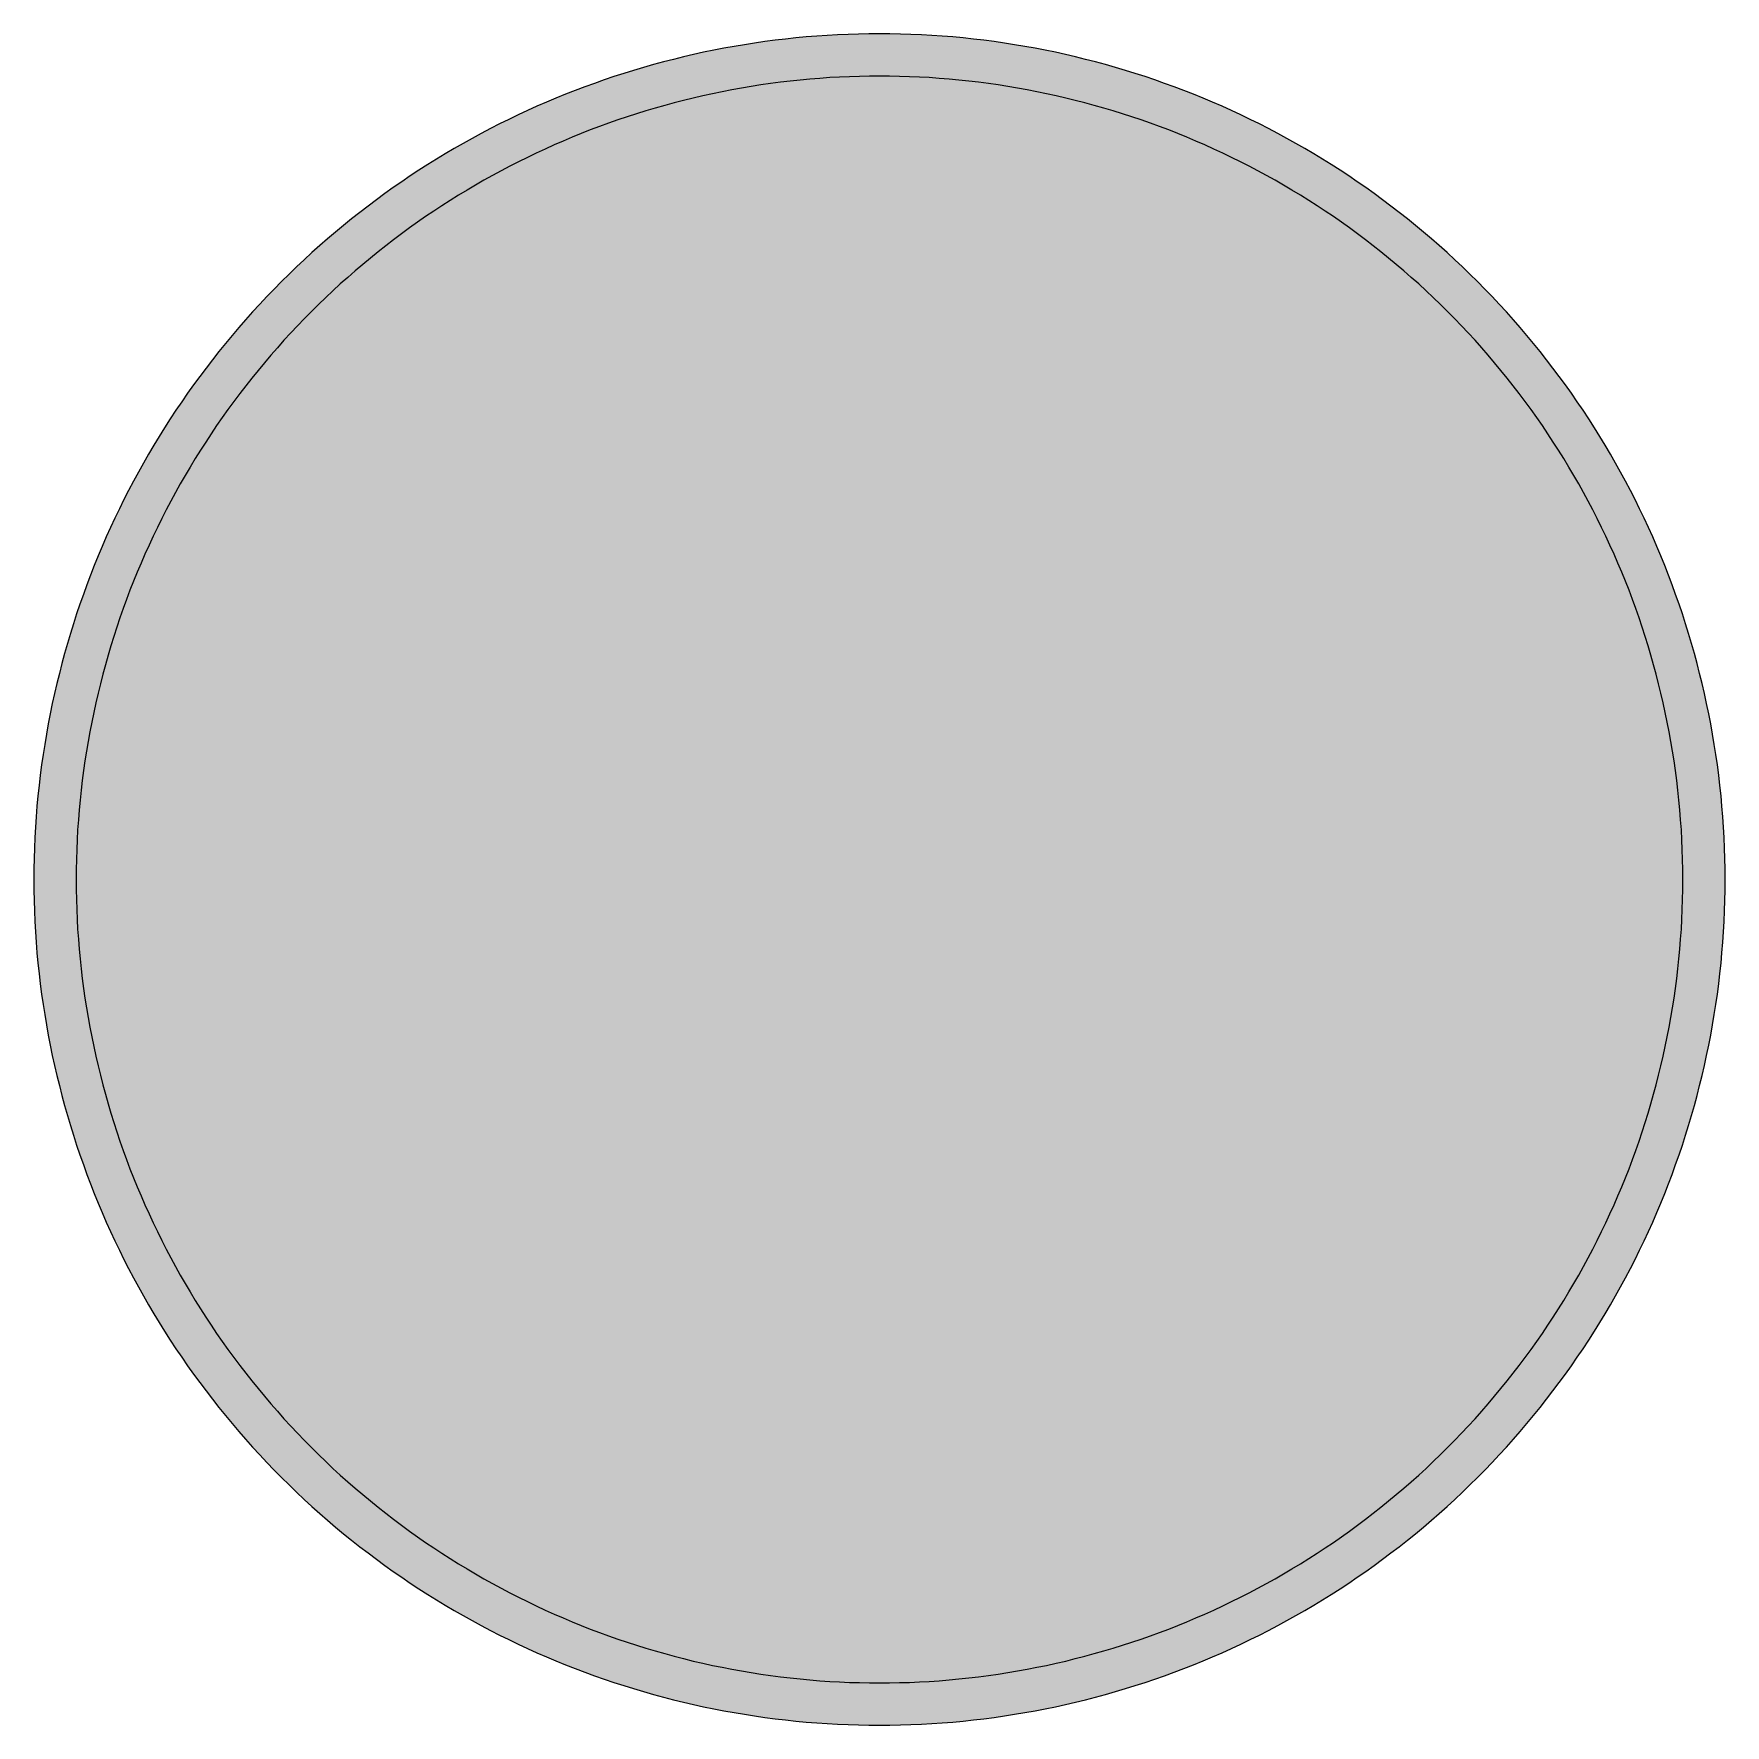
# Model space of a CAD drawing. Header units: millimetres. Extents: x 0 to 212, y 0 to 212.
import ezdxf

# ---------------------------------------------------------------- set-up
doc = ezdxf.new("R2010")
doc.units = ezdxf.units.MM

msp = doc.modelspace()

# ---------------------------------------------------------------- hatches: boundary and pattern name
for color, points in [(254, [(211.7189, 105.8869), (211.709, 107.2007), (211.6861, 108.5139), (211.6455, 109.8245), (211.5871, 111.1326), (211.5134, 112.4407), (211.4245, 113.7437), (211.3204, 115.0468), (211.201, 116.3447), (211.0638, 117.6426), (210.9114, 118.9355), (210.7413, 120.2258), (210.5584, 121.5136), (210.3577, 122.7988), (210.1418, 124.079), (209.9107, 125.3566), (209.6643, 126.6292), (209.4027, 127.8992), (209.1258, 129.1641), (208.8337, 130.4239), (208.5264, 131.6812), (208.2038, 132.936), (207.866, 134.1831), (207.5104, 135.4277), (207.1421, 136.6647), (206.7611, 137.8991), (206.3623, 139.1285), (205.9483, 140.3502), (205.5216, 141.5694), (205.0771, 142.781), (204.6199, 143.9901), (204.1474, 145.1915), (203.6623, 146.3853), (203.1619, 147.574), (202.6463, 148.7576), (202.1154, 149.9362), (201.5693, 151.1046), (201.0105, 152.2705), (200.439, 153.4262), (199.8523, 154.5768), (199.2503, 155.7198), (198.6356, 156.8577), (198.0057, 157.9855), (197.3605, 159.1081), (196.7052, 160.2232), (196.0321, 161.3281), (195.3489, 162.4279), (194.6504, 163.5176), (193.9366, 164.6022), (193.2102, 165.6766), (192.471, 166.7434), (191.7167, 167.8), (190.9521, 168.849), (190.1698, 169.8904), (189.3773, 170.9217), (188.5696, 171.9428), (187.7517, 172.9562), (186.9161, 173.9621), (186.0702, 174.9552), (185.2117, 175.9407), (184.338, 176.9161), (183.454, 177.8838), (182.5549, 178.8389), (181.643, 179.7837), (180.721, 180.7185), (179.7837, 181.643), (178.8389, 182.5549), (177.8838, 183.454), (176.9161, 184.338), (175.9407, 185.2117), (174.9552, 186.0702), (173.9621, 186.9161), (172.9562, 187.7492), (171.9428, 188.5696), (170.9217, 189.3773), (169.8904, 190.1698), (168.849, 190.9496), (167.8, 191.7167), (166.7408, 192.471), (165.6766, 193.2102), (164.6022, 193.9366), (163.5176, 194.6504), (162.4279, 195.3489), (161.3281, 196.0321), (160.2232, 196.7052), (159.1081, 197.3631), (157.9855, 198.0057), (156.8577, 198.6356), (155.7198, 199.2503), (154.5768, 199.8523), (153.4262, 200.439), (152.2705, 201.0131), (151.1046, 201.5719), (149.9362, 202.1154), (148.7576, 202.6463), (147.574, 203.1619), (146.3853, 203.6623), (145.1889, 204.15), (143.9875, 204.6199), (142.781, 205.0796), (141.5694, 205.5216), (140.3502, 205.9483), (139.1285, 206.3623), (137.8991, 206.7611), (136.6647, 207.1446), (135.4252, 207.5129), (134.1831, 207.866), (132.9334, 208.2038), (131.6812, 208.5264), (130.4239, 208.8337), (129.1641, 209.1284), (127.8966, 209.4052), (126.6292, 209.6668), (125.3541, 209.9132), (124.0765, 210.1444), (122.7963, 210.3603), (121.5136, 210.5584), (120.2258, 210.7438), (118.9355, 210.9114), (117.6401, 211.0638), (116.3447, 211.201), (115.0468, 211.3229), (113.7437, 211.4271), (112.4382, 211.516), (111.1326, 211.5896), (109.8245, 211.6455), (108.5113, 211.6861), (107.1982, 211.7115), (105.885, 211.7192), (104.5693, 211.7115), (103.2561, 211.6861), (101.9454, 211.6455), (100.6373, 211.5896), (99.3292, 211.516), (98.0262, 211.4271), (96.7232, 211.3229), (95.4253, 211.201), (94.1273, 211.0638), (92.8345, 210.9114), (91.5441, 210.7438), (90.2564, 210.5584), (88.9711, 210.3603), (87.691, 210.1444), (86.4133, 209.9132), (85.1408, 209.6668), (83.8708, 209.4052), (82.6059, 209.1284), (81.346, 208.8337), (80.0887, 208.5264), (78.834, 208.2038), (77.5868, 207.866), (76.3422, 207.5129), (75.1053, 207.1446), (73.8708, 206.7611), (72.6415, 206.3623), (71.4197, 205.9483), (70.2005, 205.5216), (68.9889, 205.0796), (67.7799, 204.6199), (66.5785, 204.15), (65.3847, 203.6623), (64.196, 203.1619), (63.0123, 202.6463), (61.8338, 202.1154), (60.6628, 201.5719), (59.4995, 201.0131), (58.3438, 200.439), (57.1932, 199.8523), (56.0502, 199.2503), (54.9123, 198.6356), (53.7845, 198.0057), (52.6618, 197.3631), (51.5468, 196.7052), (50.4419, 196.0321), (49.342, 195.3489), (48.2524, 194.6504), (47.1678, 193.9366), (46.0934, 193.2102), (45.0266, 192.471), (43.9699, 191.7167), (42.9209, 190.9496), (41.8795, 190.1698), (40.8483, 189.3773), (39.8272, 188.5696), (38.8137, 187.7492), (37.8079, 186.9161), (36.8148, 186.0702), (35.8292, 185.2117), (34.8539, 184.338), (33.8861, 183.454), (32.9311, 182.5549), (31.9862, 181.643), (31.049, 180.7185), (30.1269, 179.7837), (29.2151, 178.8389), (28.3159, 177.8838), (27.432, 176.9161), (26.5582, 175.9407), (25.6997, 174.9552), (24.8539, 173.9621), (24.0208, 172.9562), (23.2004, 171.9428), (22.3926, 170.9217), (21.6002, 169.8904), (20.8204, 168.849), (20.0533, 167.8), (19.2989, 166.7434), (18.5598, 165.6766), (17.8333, 164.6022), (17.1196, 163.5176), (16.4211, 162.4279), (15.7378, 161.3281), (15.0647, 160.2232), (14.4069, 159.1081), (13.7643, 157.9855), (13.1343, 156.8577), (12.5197, 155.7198), (11.9177, 154.5768), (11.3309, 153.4262), (10.7569, 152.2705), (10.1981, 151.1046), (9.6545, 149.9362), (9.1237, 148.7576), (8.6081, 147.574), (8.1077, 146.3853), (7.62, 145.1915), (7.1501, 143.9901), (6.6904, 142.781), (6.2484, 141.5694), (5.8217, 140.3502), (5.4077, 139.1285), (5.0089, 137.8991), (4.6253, 136.6647), (4.257, 135.4277), (3.904, 134.1831), (3.5662, 132.936), (3.2436, 131.6812), (2.9362, 130.4239), (2.6416, 129.1641), (2.3647, 127.8992), (2.1031, 126.6292), (1.8567, 125.3566), (1.6256, 124.079), (1.4097, 122.7988), (1.2116, 121.5136), (1.0262, 120.2258), (0.8585, 118.9355), (0.7061, 117.6426), (0.569, 116.3447), (0.447, 115.0468), (0.3429, 113.7437), (0.254, 112.4407), (0.1803, 111.1326), (0.1245, 109.8245), (0.0838, 108.5139), (0.0584, 107.2007), (0.0508, 105.885), (0.0584, 104.5718), (0.0838, 103.2586), (0.1245, 101.9454), (0.1803, 100.6373), (0.254, 99.3318), (0.3429, 98.0262), (0.447, 96.7232), (0.569, 95.4253), (0.7061, 94.1299), (0.8585, 92.8345), (1.0262, 91.5441), (1.2116, 90.2564), (1.4097, 88.9737), (1.6256, 87.6935), (1.8567, 86.4159), (2.1031, 85.1408), (2.3647, 83.8733), (2.6416, 82.6059), (2.9362, 81.346), (3.2436, 80.0887), (3.5662, 78.8365), (3.904, 77.5868), (4.257, 76.3448), (4.6253, 75.1053), (5.0089, 73.8708), (5.4077, 72.6415), (5.8217, 71.4197), (6.2484, 70.2005), (6.6904, 68.9889), (7.1501, 67.7824), (7.62, 66.581), (8.1077, 65.3847), (8.6081, 64.196), (9.1237, 63.0123), (9.6545, 61.8338), (10.1981, 60.6654), (10.7569, 59.4995), (11.3309, 58.3438), (11.9177, 57.1932), (12.5197, 56.0502), (13.1343, 54.9123), (13.7643, 53.7845), (14.4069, 52.6618), (15.0647, 51.5468), (15.7378, 50.4419), (16.4211, 49.342), (17.1196, 48.2524), (17.8333, 47.1678), (18.5598, 46.0934), (19.2989, 45.0291), (20.0533, 43.9699), (20.8204, 42.9209), (21.6002, 41.8795), (22.3926, 40.8483), (23.2004, 39.8272), (24.0208, 38.8137), (24.8539, 37.8079), (25.6997, 36.8148), (26.5582, 35.8292), (27.432, 34.8539), (28.3159, 33.8861), (29.2151, 32.9311), (30.1269, 31.9862), (31.049, 31.049), (31.9862, 30.1269), (32.9311, 29.2151), (33.8861, 28.3159), (34.8539, 27.432), (35.8292, 26.5582), (36.8148, 25.6997), (37.8079, 24.8539), (38.8137, 24.0182), (39.8272, 23.2004), (40.8483, 22.3926), (41.8795, 21.6002), (42.9209, 20.8178), (43.9699, 20.0533), (45.0266, 19.2989), (46.0934, 18.5598), (47.1678, 17.8333), (48.2524, 17.1196), (49.342, 16.4211), (50.4419, 15.7378), (51.5468, 15.0647), (52.6618, 14.4094), (53.7845, 13.7643), (54.9123, 13.1343), (56.0502, 12.5197), (57.1932, 11.9177), (58.3438, 11.3309), (59.4995, 10.7594), (60.6628, 10.2006), (61.8338, 9.6545), (63.0123, 9.1237), (64.196, 8.6081), (65.3847, 8.1077), (66.5785, 7.6225), (67.7799, 7.1501), (68.9889, 6.6929), (70.2005, 6.2484), (71.4197, 5.8217), (72.6415, 5.4077), (73.8708, 5.0089), (75.1053, 4.6279), (76.3422, 4.2596), (77.5868, 3.904), (78.834, 3.5662), (80.0887, 3.2436), (81.346, 2.9362), (82.6059, 2.6441), (83.8708, 2.3673), (85.1408, 2.1057), (86.4133, 1.8593), (87.691, 1.6281), (88.9711, 1.4122), (90.2564, 1.2116), (91.5441, 1.0287), (92.8345, 0.8585), (94.1273, 0.7061), (95.4253, 0.569), (96.7232, 0.4496), (98.0262, 0.3454), (99.3292, 0.2565), (100.6373, 0.1829), (101.9454, 0.1245), (103.2561, 0.0838), (104.5693, 0.061), (105.885, 0.0533), (107.1982, 0.061), (108.5113, 0.0838), (109.8245, 0.1245), (111.1326, 0.1829), (112.4382, 0.2565), (113.7437, 0.3454), (115.0468, 0.4496), (116.3447, 0.569), (117.6401, 0.7061), (118.9355, 0.8585), (120.2258, 1.0287), (121.5136, 1.2116), (122.7963, 1.4122), (124.0765, 1.6281), (125.3541, 1.8593), (126.6292, 2.1057), (127.8966, 2.3673), (129.1641, 2.6441), (130.4239, 2.9362), (131.6812, 3.2436), (132.9334, 3.5662), (134.1831, 3.904), (135.4252, 4.2596), (136.6647, 4.6279), (137.8991, 5.0089), (139.1285, 5.4077), (140.3502, 5.8217), (141.5694, 6.2484), (142.781, 6.6929), (143.9875, 7.1501), (145.1889, 7.6225), (146.3853, 8.1077), (147.574, 8.6081), (148.7576, 9.1237), (149.9362, 9.6545), (151.1046, 10.2006), (152.2705, 10.7594), (153.4262, 11.3309), (154.5768, 11.9177), (155.7198, 12.5197), (156.8577, 13.1343), (157.9855, 13.7643), (159.1081, 14.4094), (160.2232, 15.0647), (161.3281, 15.7378), (162.4279, 16.4211), (163.5176, 17.1196), (164.6022, 17.8333), (165.6766, 18.5598), (166.7408, 19.2989), (167.8, 20.0533), (168.849, 20.8178), (169.8904, 21.6002), (170.9217, 22.3926), (171.9428, 23.2004), (172.9562, 24.0182), (173.9621, 24.8539), (174.9552, 25.6997), (175.9407, 26.5582), (176.9161, 27.432), (177.8838, 28.3159), (178.8389, 29.2151), (179.7837, 30.1269), (180.721, 31.049), (181.643, 31.9862), (182.5549, 32.9311), (183.454, 33.8861), (184.338, 34.8539), (185.2117, 35.8292), (186.0702, 36.8148), (186.9161, 37.8079), (187.7517, 38.8137), (188.5696, 39.8272), (189.3773, 40.8483), (190.1698, 41.8795), (190.9521, 42.9209), (191.7167, 43.9699), (192.471, 45.0291), (193.2102, 46.0934), (193.9366, 47.1678), (194.6504, 48.2524), (195.3489, 49.342), (196.0321, 50.4419), (196.7052, 51.5468), (197.3605, 52.6618), (198.0057, 53.7845), (198.6356, 54.9123), (199.2503, 56.0502), (199.8523, 57.1932), (200.439, 58.3438), (201.0105, 59.4995), (201.5693, 60.6654), (202.1154, 61.8338), (202.6463, 63.0123), (203.1619, 64.196), (203.6623, 65.3847), (204.1474, 66.581), (204.6199, 67.7824), (205.0771, 68.9889), (205.5216, 70.2005), (205.9483, 71.4197), (206.3623, 72.6415), (206.7611, 73.8708), (207.1421, 75.1053), (207.5104, 76.3448), (207.866, 77.5868), (208.2038, 78.8365), (208.5264, 80.0887), (208.8337, 81.346), (209.1258, 82.6059), (209.4027, 83.8733), (209.6643, 85.1408), (209.9107, 86.4159), (210.1418, 87.6935), (210.3577, 88.9737), (210.5584, 90.2564), (210.7413, 91.5441), (210.9114, 92.8345), (211.0638, 94.1299), (211.201, 95.4253), (211.3204, 96.7232), (211.4245, 98.0262), (211.5134, 99.3318), (211.5871, 100.6373), (211.6455, 101.9454), (211.6861, 103.2586), (211.709, 104.5718), (211.7166, 105.885)]), (144, [(206.4272, 105.8869), (206.4182, 107.1347), (206.3953, 108.3818), (206.3572, 109.6264), (206.3013, 110.871), (206.2328, 112.1131), (206.1489, 113.3526), (206.0499, 114.5896), (205.933, 115.824), (205.8035, 117.0534), (205.6587, 118.2827), (205.4987, 119.5095), (205.3234, 120.7313), (205.1355, 121.953), (204.9297, 123.1697), (204.7113, 124.3813), (204.4776, 125.5928), (204.2287, 126.7968), (203.9645, 128.0008), (203.6877, 129.1971), (203.393, 130.3934), (203.0882, 131.5822), (202.7657, 132.7683), (202.4304, 133.9494), (202.0799, 135.1255), (201.7166, 136.2989), (201.3382, 137.4648), (200.9445, 138.6281), (200.5381, 139.7864), (200.119, 140.937), (199.6846, 142.0851), (199.2351, 143.2255), (198.7728, 144.3609), (198.2978, 145.4912), (197.8076, 146.6139), (197.3047, 147.734), (196.7865, 148.844), (196.2556, 149.9514), (195.7121, 151.0513), (195.1533, 152.1435), (194.5818, 153.2306), (193.9976, 154.3101), (193.4007, 155.382), (192.7885, 156.4462), (192.1637, 157.5054), (191.5262, 158.557), (190.8759, 159.6009), (190.2104, 160.6372), (189.5348, 161.6659), (188.8439, 162.687), (188.1429, 163.7005), (187.4266, 164.7038), (186.6976, 165.702), (185.9559, 166.69), (185.2041, 167.6705), (184.437, 168.6408), (183.6572, 169.6034), (182.8673, 170.5585), (182.0621, 171.5033), (181.2468, 172.4381), (180.4162, 173.3652), (179.5755, 174.2846), (178.722, 175.1914), (177.8559, 176.0906), (176.9796, 176.9796), (176.0906, 177.8559), (175.1914, 178.722), (174.2846, 179.5755), (173.3652, 180.4162), (172.4381, 181.2442), (171.5033, 182.0621), (170.5585, 182.8648), (169.6034, 183.6572), (168.6408, 184.437), (167.6705, 185.2041), (166.69, 185.9559), (165.702, 186.6976), (164.7038, 187.4266), (163.7005, 188.1429), (162.687, 188.8439), (161.6659, 189.5348), (160.6372, 190.2104), (159.6009, 190.8759), (158.557, 191.5262), (157.5054, 192.1637), (156.4462, 192.7885), (155.382, 193.4007), (154.3075, 193.9976), (153.228, 194.5818), (152.1435, 195.1533), (151.0487, 195.7121), (149.9514, 196.2556), (148.844, 196.7865), (147.734, 197.3047), (146.6139, 197.8076), (145.4912, 198.2978), (144.3609, 198.7728), (143.2255, 199.2351), (142.0825, 199.6846), (140.937, 200.119), (139.7838, 200.5406), (138.6281, 200.947), (137.4648, 201.3382), (136.2989, 201.7166), (135.1255, 202.0824), (133.9494, 202.4304), (132.7683, 202.7657), (131.5822, 203.0882), (130.3909, 203.3956), (129.1971, 203.6877), (127.9982, 203.9645), (126.7968, 204.2287), (125.5903, 204.4776), (124.3813, 204.7113), (123.1671, 204.9323), (121.9505, 205.1355), (120.7313, 205.326), (119.5095, 205.5012), (118.2827, 205.6613), (117.0534, 205.806), (115.8215, 205.9356), (114.587, 206.0499), (113.35, 206.1489), (112.1105, 206.2353), (110.871, 206.3039), (109.6264, 206.3572), (108.3818, 206.3953), (107.1347, 206.4207), (105.885, 206.4283), (104.6353, 206.4207), (103.3882, 206.3953), (102.1436, 206.3572), (100.899, 206.3039), (99.6569, 206.2353), (98.4174, 206.1489), (97.1804, 206.0499), (95.946, 205.9356), (94.7166, 205.806), (93.4872, 205.6613), (92.2604, 205.5012), (91.0387, 205.326), (89.8169, 205.1355), (88.6003, 204.9323), (87.3887, 204.7113), (86.1771, 204.4776), (84.9732, 204.2287), (83.7692, 203.9645), (82.5729, 203.6877), (81.3765, 203.3956), (80.1878, 203.0882), (79.0016, 202.7657), (77.8205, 202.4304), (76.6445, 202.0824), (75.471, 201.7166), (74.3052, 201.3382), (73.1418, 200.947), (71.9836, 200.5406), (70.833, 200.119), (69.6849, 199.6846), (68.5444, 199.2351), (67.4091, 198.7728), (66.2788, 198.2978), (65.1561, 197.8076), (64.0359, 197.3047), (62.926, 196.7865), (61.8185, 196.2556), (60.7187, 195.7121), (59.6265, 195.1533), (58.5394, 194.5818), (57.4599, 193.9976), (56.388, 193.4007), (55.3237, 192.7885), (54.2646, 192.1637), (53.213, 191.5262), (52.1691, 190.8759), (51.1327, 190.2104), (50.104, 189.5348), (49.083, 188.8439), (48.0695, 188.1429), (47.0662, 187.4266), (46.068, 186.6976), (45.0799, 185.9559), (44.0995, 185.2041), (43.1292, 184.437), (42.1665, 183.6572), (41.2115, 182.8648), (40.2666, 182.0621), (39.3319, 181.2442), (38.4048, 180.4162), (37.4853, 179.5755), (36.5785, 178.722), (35.6794, 177.8559), (34.7904, 176.9796), (33.9141, 176.0906), (33.0479, 175.1914), (32.1945, 174.2846), (31.3538, 173.3652), (30.5257, 172.4381), (29.7078, 171.5033), (28.9052, 170.5585), (28.1127, 169.6034), (27.3329, 168.6408), (26.5659, 167.6705), (25.814, 166.69), (25.0723, 165.702), (24.3434, 164.7038), (23.6271, 163.7005), (22.926, 162.687), (22.2352, 161.6659), (21.5595, 160.6372), (20.894, 159.6009), (20.2438, 158.557), (19.6063, 157.5054), (18.9814, 156.4462), (18.3693, 155.382), (17.7724, 154.3101), (17.1882, 153.2306), (16.6167, 152.1435), (16.0579, 151.0513), (15.5143, 149.9514), (14.9835, 148.844), (14.4653, 147.734), (13.9624, 146.6139), (13.4722, 145.4912), (12.9972, 144.3609), (12.5349, 143.2255), (12.0853, 142.0851), (11.651, 140.937), (11.2293, 139.7864), (10.8229, 138.6281), (10.4318, 137.4648), (10.0533, 136.2989), (9.6876, 135.1255), (9.3396, 133.9494), (9.0043, 132.7683), (8.6817, 131.5822), (8.3744, 130.3934), (8.0823, 129.1971), (7.8054, 128.0008), (7.5413, 126.7968), (7.2923, 125.5928), (7.0587, 124.3813), (6.8377, 123.1697), (6.6345, 121.953), (6.444, 120.7313), (6.2687, 119.5095), (6.1087, 118.2827), (5.9639, 117.0534), (5.8344, 115.824), (5.7201, 114.5896), (5.621, 113.3526), (5.5347, 112.1131), (5.4661, 110.871), (5.4127, 109.6264), (5.3746, 108.3818), (5.3492, 107.1347), (5.3416, 105.885), (5.3492, 104.6353), (5.3746, 103.3882), (5.4127, 102.1436), (5.4661, 100.899), (5.5347, 99.6594), (5.621, 98.4199), (5.7201, 97.1829), (5.8344, 95.9485), (5.9639, 94.7166), (6.1087, 93.4872), (6.2687, 92.2604), (6.444, 91.0387), (6.6345, 89.8195), (6.8377, 88.6028), (7.0587, 87.3887), (7.2923, 86.1797), (7.5413, 84.9732), (7.8054, 83.7717), (8.0823, 82.5729), (8.3744, 81.3791), (8.6817, 80.1878), (9.0043, 79.0016), (9.3396, 77.8205), (9.6876, 76.6445), (10.0533, 75.471), (10.4318, 74.3052), (10.8229, 73.1418), (11.2293, 71.9861), (11.651, 70.833), (12.0853, 69.6874), (12.5349, 68.5444), (12.9972, 67.4091), (13.4722, 66.2788), (13.9624, 65.1561), (14.4653, 64.0359), (14.9835, 62.926), (15.5143, 61.8185), (16.0579, 60.7212), (16.6167, 59.6265), (17.1882, 58.5419), (17.7724, 57.4624), (18.3693, 56.388), (18.9814, 55.3237), (19.6063, 54.2646), (20.2438, 53.213), (20.894, 52.1691), (21.5595, 51.1327), (22.2352, 50.104), (22.926, 49.083), (23.6271, 48.0695), (24.3434, 47.0662), (25.0723, 46.068), (25.814, 45.0799), (26.5659, 44.0995), (27.3329, 43.1292), (28.1127, 42.1665), (28.9052, 41.2115), (29.7078, 40.2666), (30.5257, 39.3319), (31.3538, 38.4048), (32.1945, 37.4853), (33.0479, 36.5785), (33.9141, 35.6794), (34.7904, 34.7904), (35.6794, 33.9141), (36.5785, 33.0479), (37.4853, 32.1945), (38.4048, 31.3538), (39.3319, 30.5232), (40.2666, 29.7078), (41.2115, 28.9027), (42.1665, 28.1127), (43.1292, 27.3329), (44.0995, 26.5659), (45.0799, 25.814), (46.068, 25.0723), (47.0662, 24.3434), (48.0695, 23.6271), (49.083, 22.926), (50.104, 22.2352), (51.1327, 21.5595), (52.1691, 20.894), (53.213, 20.2438), (54.2646, 19.6063), (55.3237, 18.9814), (56.388, 18.3693), (57.4599, 17.7724), (58.5394, 17.1882), (59.6265, 16.6167), (60.7187, 16.0579), (61.8185, 15.5143), (62.926, 14.9835), (64.0359, 14.4653), (65.1561, 13.9624), (66.2788, 13.4722), (67.4091, 12.9972), (68.5444, 12.5349), (69.6849, 12.0853), (70.833, 11.651), (71.9836, 11.2319), (73.1418, 10.8255), (74.3052, 10.4318), (75.471, 10.0533), (76.6445, 9.6901), (77.8205, 9.3396), (79.0016, 9.0043), (80.1878, 8.6817), (81.3765, 8.3769), (82.5729, 8.0823), (83.7692, 7.8054), (84.9732, 7.5413), (86.1771, 7.2923), (87.3887, 7.0587), (88.6003, 6.8402), (89.8169, 6.6345), (91.0387, 6.4465), (92.2604, 6.2713), (93.4872, 6.1112), (94.7166, 5.9665), (95.946, 5.8369), (97.1804, 5.7201), (98.4174, 5.621), (99.6569, 5.5372), (100.899, 5.4686), (102.1436, 5.4127), (103.3882, 5.3746), (104.6353, 5.3518), (105.885, 5.3442), (107.1347, 5.3518), (108.3818, 5.3746), (109.6264, 5.4127), (110.871, 5.4686), (112.1105, 5.5372), (113.35, 5.621), (114.587, 5.7201), (115.8215, 5.8369), (117.0534, 5.9665), (118.2827, 6.1112), (119.5095, 6.2713), (120.7313, 6.4465), (121.9505, 6.6345), (123.1671, 6.8402), (124.3813, 7.0587), (125.5903, 7.2923), (126.7968, 7.5413), (127.9982, 7.8054), (129.1971, 8.0823), (130.3909, 8.3769), (131.5822, 8.6817), (132.7683, 9.0043), (133.9494, 9.3396), (135.1255, 9.6901), (136.2989, 10.0533), (137.4648, 10.4318), (138.6281, 10.8255), (139.7838, 11.2319), (140.937, 11.651), (142.0825, 12.0853), (143.2255, 12.5349), (144.3609, 12.9972), (145.4912, 13.4722), (146.6139, 13.9624), (147.734, 14.4653), (148.844, 14.9835), (149.9514, 15.5143), (151.0487, 16.0579), (152.1435, 16.6167), (153.228, 17.1882), (154.3075, 17.7724), (155.382, 18.3693), (156.4462, 18.9814), (157.5054, 19.6063), (158.557, 20.2438), (159.6009, 20.894), (160.6372, 21.5595), (161.6659, 22.2352), (162.687, 22.926), (163.7005, 23.6271), (164.7038, 24.3434), (165.702, 25.0723), (166.69, 25.814), (167.6705, 26.5659), (168.6408, 27.3329), (169.6034, 28.1127), (170.5585, 28.9027), (171.5033, 29.7078), (172.4381, 30.5232), (173.3652, 31.3538), (174.2846, 32.1945), (175.1914, 33.0479), (176.0906, 33.9141), (176.9796, 34.7904), (177.8559, 35.6794), (178.722, 36.5785), (179.5755, 37.4853), (180.4162, 38.4048), (181.2468, 39.3319), (182.0621, 40.2666), (182.8673, 41.2115), (183.6572, 42.1665), (184.437, 43.1292), (185.2041, 44.0995), (185.9559, 45.0799), (186.6976, 46.068), (187.4266, 47.0662), (188.1429, 48.0695), (188.8439, 49.083), (189.5348, 50.104), (190.2104, 51.1327), (190.8759, 52.1691), (191.5262, 53.213), (192.1637, 54.2646), (192.7885, 55.3237), (193.4007, 56.388), (193.9976, 57.4624), (194.5818, 58.5419), (195.1533, 59.6265), (195.7121, 60.7212), (196.2556, 61.8185), (196.7865, 62.926), (197.3047, 64.0359), (197.8076, 65.1561), (198.2978, 66.2788), (198.7728, 67.4091), (199.2351, 68.5444), (199.6846, 69.6874), (200.119, 70.833), (200.5381, 71.9861), (200.9445, 73.1418), (201.3382, 74.3052), (201.7166, 75.471), (202.0799, 76.6445), (202.4304, 77.8205), (202.7657, 79.0016), (203.0882, 80.1878), (203.393, 81.3791), (203.6877, 82.5729), (203.9645, 83.7717), (204.2287, 84.9732), (204.4776, 86.1797), (204.7113, 87.3887), (204.9297, 88.6028), (205.1355, 89.8195), (205.3234, 91.0387), (205.4987, 92.2604), (205.6587, 93.4872), (205.8035, 94.7166), (205.933, 95.9485), (206.0499, 97.1829), (206.1489, 98.4199), (206.2328, 99.6594), (206.3013, 100.899), (206.3572, 102.1436), (206.3953, 103.3882), (206.4182, 104.6353), (206.4258, 105.885)])]:
    msp.add_hatch(color=color).paths.add_polyline_path(points)
h = msp.add_hatch(color=254)
h.paths.add_polyline_path([(68.0942, 71.0501), (77.3546, 71.0501), (77.3546, 38.6387), (77.3506, 38.5191), (77.3481, 38.3997), (77.3405, 38.2803), (77.3303, 38.1635), (77.3151, 38.0467), (77.2998, 37.9324), (77.282, 37.8181), (77.2592, 37.7038), (77.2338, 37.592), (77.2084, 37.4802), (77.1779, 37.3685), (77.1449, 37.2593), (77.1093, 37.1526), (77.0712, 37.0459), (77.0331, 36.9392), (76.9899, 36.8351), (76.9442, 36.7309), (76.896, 36.6293), (76.8477, 36.5303), (76.7944, 36.4312), (76.741, 36.3322), (76.6826, 36.2356), (76.6242, 36.1417), (76.5632, 36.0477), (76.4997, 35.9562), (76.4337, 35.8673), (76.3651, 35.7784), (76.2965, 35.6921), (76.2254, 35.6083), (76.1517, 35.5244), (76.0755, 35.4432), (75.9968, 35.3644), (75.9181, 35.2857), (75.8368, 35.2095), (75.753, 35.1358), (75.6691, 35.0647), (75.5828, 34.9936), (75.4939, 34.9275), (75.405, 34.8615), (75.311, 34.798), (75.2196, 34.737), (75.123, 34.6786), (75.0291, 34.6202), (74.93, 34.5669), (74.8309, 34.5135), (74.7319, 34.4627), (74.6277, 34.417), (74.5261, 34.3713), (74.422, 34.3281), (74.3153, 34.2875), (74.2086, 34.2494), (74.0994, 34.2163), (73.9902, 34.1833), (73.881, 34.1528), (73.7692, 34.1249), (73.6575, 34.102), (73.5432, 34.0792), (73.4289, 34.0614), (73.312, 34.0436), (73.1977, 34.0309), (73.0783, 34.0208), (72.9615, 34.0131), (72.8421, 34.0081), (72.7227, 34.0081), (72.6034, 34.0081), (72.484, 34.0131), (72.3671, 34.0208), (72.2503, 34.0309), (72.1335, 34.0436), (72.0192, 34.0614), (71.9049, 34.0792), (71.7906, 34.102), (71.6788, 34.1249), (71.567, 34.1528), (71.4553, 34.1833), (71.3461, 34.2163), (71.2394, 34.2494), (71.1327, 34.2875), (71.026, 34.3281), (70.9219, 34.3713), (70.8177, 34.417), (70.7161, 34.4627), (70.6145, 34.5135), (70.5155, 34.5669), (70.419, 34.6202), (70.3224, 34.6786), (70.2285, 34.737), (70.1345, 34.798), (70.043, 34.8615), (69.9541, 34.9275), (69.8652, 34.9936), (69.7789, 35.0647), (69.6925, 35.1358), (69.6112, 35.2095), (69.53, 35.2857), (69.4487, 35.3644), (69.3725, 35.4432), (69.2963, 35.5244), (69.2226, 35.6083), (69.1515, 35.6921), (69.0804, 35.7784), (69.0143, 35.8673), (68.9483, 35.9562), (68.8848, 36.0477), (68.8238, 36.1417), (68.7629, 36.2356), (68.707, 36.3322), (68.6511, 36.4312), (68.6003, 36.5303), (68.5495, 36.6293), (68.5013, 36.7309), (68.4581, 36.8351), (68.4149, 36.9392), (68.3743, 37.0459), (68.3362, 37.1526), (68.3006, 37.2593), (68.2676, 37.3685), (68.2396, 37.4802), (68.2117, 37.592), (68.1863, 37.7038), (68.166, 37.8181), (68.1457, 37.9324), (68.1304, 38.0467), (68.1177, 38.1635), (68.1076, 38.2803), (68.0999, 38.3997), (68.0949, 38.5191), (68.0923, 38.6385)])
h.paths.add_polyline_path([(80.4414, 71.0501), (89.7019, 71.0501), (89.7019, 29.3783), (89.7001, 29.2583), (89.695, 29.1389), (89.6874, 29.0195), (89.6772, 28.9027), (89.6645, 28.7884), (89.6468, 28.6715), (89.629, 28.5572), (89.6061, 28.4429), (89.5833, 28.3312), (89.5553, 28.2194), (89.5248, 28.1102), (89.4918, 28.001), (89.4563, 27.8917), (89.4207, 27.7851), (89.3801, 27.6784), (89.3369, 27.5742), (89.2912, 27.4701), (89.2429, 27.3685), (89.1946, 27.2694), (89.1413, 27.1704), (89.088, 27.0713), (89.0295, 26.9748), (88.9711, 26.8808), (88.9102, 26.7868), (88.8467, 26.6954), (88.7806, 26.6065), (88.712, 26.5176), (88.6435, 26.4312), (88.5723, 26.3474), (88.4987, 26.2636), (88.4225, 26.1823), (88.3437, 26.1036), (88.265, 26.0248), (88.1837, 25.9486), (88.0999, 25.875), (88.0161, 25.8039), (87.9297, 25.7353), (87.8408, 25.6667), (87.7519, 25.6007), (87.6605, 25.5372), (87.5665, 25.4762), (87.4725, 25.4178), (87.376, 25.3594), (87.2769, 25.306), (87.1779, 25.2527), (87.0788, 25.2044), (86.9772, 25.1562), (86.8731, 25.1104), (86.7689, 25.0673), (86.6623, 25.0266), (86.5556, 24.9911), (86.4464, 24.9555), (86.3371, 24.9225), (86.2279, 24.892), (86.1162, 24.8666), (86.0044, 24.8412), (85.8901, 24.8183), (85.7758, 24.8006), (85.659, 24.7828), (85.5447, 24.7701), (85.4278, 24.7599), (85.3084, 24.7523), (85.1891, 24.7472), (85.0697, 24.7472), (84.9503, 24.7472), (84.8335, 24.7523), (84.7141, 24.7599), (84.5972, 24.7701), (84.4804, 24.7828), (84.3661, 24.8006), (84.2518, 24.8183), (84.1375, 24.8412), (84.0257, 24.8666), (83.914, 24.892), (83.8022, 24.9225), (83.693, 24.9555), (83.5863, 24.9911), (83.4796, 25.0266), (83.373, 25.0673), (83.2688, 25.1104), (83.1647, 25.1562), (83.0631, 25.2044), (82.964, 25.2527), (82.865, 25.306), (82.7659, 25.3594), (82.6694, 25.4178), (82.5754, 25.4762), (82.4814, 25.5372), (82.39, 25.6007), (82.3011, 25.6667), (82.2122, 25.7353), (82.1258, 25.8039), (82.0395, 25.875), (81.9582, 25.9486), (81.8769, 26.0248), (81.7956, 26.1036), (81.7194, 26.1823), (81.6432, 26.2636), (81.5696, 26.3474), (81.4984, 26.4312), (81.4273, 26.5176), (81.3613, 26.6065), (81.2952, 26.6954), (81.2317, 26.7868), (81.1708, 26.8808), (81.1098, 26.9748), (81.0539, 27.0713), (80.9981, 27.1704), (80.9473, 27.2694), (80.8965, 27.3685), (80.8482, 27.4701), (80.805, 27.5742), (80.7618, 27.6784), (80.7212, 27.7851), (80.6831, 27.8917), (80.6475, 28.001), (80.6171, 28.1102), (80.5866, 28.2194), (80.5586, 28.3312), (80.5332, 28.4429), (80.5129, 28.5572), (80.4926, 28.6715), (80.4774, 28.7884), (80.4647, 28.9027), (80.4545, 29.0195), (80.4469, 29.1389), (80.4418, 29.2583), (80.4393, 29.3776)], flags=16)
edge = h.paths.add_edge_path(flags=16)
edge.add_line((48.0314, 74.1369), (48.1152, 74.6887))
edge.add_line((48.1152, 74.6887), (48.2067, 75.2424))
edge.add_line((48.2067, 75.2424), (48.3006, 75.7936))
edge.add_line((48.3006, 75.7936), (48.4022, 76.3422))
edge.add_line((48.4022, 76.3422), (48.5064, 76.8909))
edge.add_line((48.5064, 76.8909), (48.6181, 77.4395))
edge.add_line((48.6181, 77.4395), (48.7324, 77.9856))
edge.add_line((48.7324, 77.9856), (48.8518, 78.5292))
edge.add_line((48.8518, 78.5292), (48.9763, 79.0727))
edge.add_line((48.9763, 79.0727), (49.1058, 79.6163))
edge.add_line((49.1058, 79.6163), (49.2379, 80.1573))
edge.add_line((49.2379, 80.1573), (49.3776, 80.6958))
edge.add_line((49.3776, 80.6958), (49.5224, 81.2343))
edge.add_line((49.5224, 81.2343), (49.6697, 81.7702))
edge.add_line((49.6697, 81.7702), (49.8221, 82.3062))
edge.add_line((49.8221, 82.3062), (49.9796, 82.8396))
edge.add_line((49.9796, 82.8396), (50.1421, 83.3704))
edge.add_line((50.1421, 83.3704), (50.3098, 83.9013))
edge.add_line((50.3098, 83.9013), (50.48, 84.4296))
edge.add_line((50.48, 84.4296), (50.6578, 84.9554))
edge.add_line((50.6578, 84.9554), (50.8381, 85.4812))
edge.add_line((50.8381, 85.4812), (51.0235, 86.0044))
edge.add_line((51.0235, 86.0044), (51.214, 86.5251))
edge.add_line((51.214, 86.5251), (51.4096, 87.0458))
edge.add_line((51.4096, 87.0458), (51.6077, 87.564))
edge.add_line((51.6077, 87.564), (51.8135, 88.0796))
edge.add_line((51.8135, 88.0796), (52.0217, 88.5927))
edge.add_line((52.0217, 88.5927), (52.2351, 89.1057))
edge.add_line((52.2351, 89.1057), (52.451, 89.6163))
edge.add_line((52.451, 89.6163), (52.6745, 90.1243))
edge.add_line((52.6745, 90.1243), (52.9006, 90.6297))
edge.add_line((52.9006, 90.6297), (53.1317, 91.1352))
edge.add_line((53.1317, 91.1352), (53.3679, 91.6381))
edge.add_line((53.3679, 91.6381), (53.6067, 92.136))
edge.add_line((53.6067, 92.136), (53.8505, 92.6338))
edge.add_line((53.8505, 92.6338), (54.0995, 93.1316))
edge.add_line((54.0995, 93.1316), (54.3535, 93.6244))
edge.add_line((54.3535, 93.6244), (54.61, 94.1146))
edge.add_line((54.61, 94.1146), (54.8742, 94.6048))
edge.add_line((54.8742, 94.6048), (55.1383, 95.0925))
edge.add_line((55.1383, 95.0925), (55.4101, 95.5751))
edge.add_line((55.4101, 95.5751), (55.6844, 96.0577))
edge.add_line((55.6844, 96.0577), (55.9638, 96.5378))
edge.add_line((55.9638, 96.5378), (56.2483, 97.0153))
edge.add_line((56.2483, 97.0153), (56.5379, 97.4903))
edge.add_line((56.5379, 97.4903), (56.83, 97.9627))
edge.add_line((56.83, 97.9627), (57.1271, 98.4326))
edge.add_line((57.1271, 98.4326), (57.4269, 98.9))
edge.add_line((57.4269, 98.9), (57.7317, 99.3648))
edge.add_line((57.7317, 99.3648), (58.0415, 99.8271))
edge.add_line((58.0415, 99.8271), (58.354, 100.2868))
edge.add_line((58.354, 100.2868), (58.674, 100.744))
edge.add_line((58.674, 100.744), (58.994, 101.1987))
edge.add_line((58.994, 101.1987), (59.3217, 101.6508))
edge.add_line((59.3217, 101.6508), (59.6519, 102.1004))
edge.add_line((59.6519, 102.1004), (59.9872, 102.5449))
edge.add_line((59.9872, 102.5449), (60.325, 102.9894))
edge.add_line((60.325, 102.9894), (60.6679, 103.4288))
edge.add_line((60.6679, 103.4288), (61.0133, 103.8682))
edge.add_line((61.0133, 103.8682), (61.3664, 104.3026))
edge.add_line((61.3664, 104.3026), (61.7195, 104.7344))
edge.add_line((61.7195, 104.7344), (62.0801, 105.1636))
edge.add_line((62.0801, 105.1636), (62.4434, 105.5903))
edge.add_line((62.4434, 105.5903), (62.8091, 106.012))
edge.add_line((62.8091, 106.012), (62.644, 106.1999))
edge.add_line((62.644, 106.1999), (62.4815, 106.3879))
edge.add_line((62.4815, 106.3879), (62.3214, 106.5784))
edge.add_line((62.3214, 106.5784), (62.1614, 106.7689))
edge.add_line((62.1614, 106.7689), (62.0065, 106.9619))
edge.add_line((62.0065, 106.9619), (61.8515, 107.1575))
edge.add_line((61.8515, 107.1575), (61.7017, 107.3531))
edge.add_line((61.7017, 107.3531), (61.5518, 107.5512))
edge.add_line((61.5518, 107.5512), (61.4045, 107.7519))
edge.add_line((61.4045, 107.7519), (61.2623, 107.9525))
edge.add_line((61.2623, 107.9525), (61.12, 108.1557))
edge.add_line((61.12, 108.1557), (60.9803, 108.3589))
edge.add_line((60.9803, 108.3589), (60.8432, 108.5647))
edge.add_line((60.8432, 108.5647), (60.7085, 108.7704))
edge.add_line((60.7085, 108.7704), (60.5765, 108.9787))
edge.add_line((60.5765, 108.9787), (60.4469, 109.1895))
edge.add_line((60.4469, 109.1895), (60.3199, 109.4003))
edge.add_line((60.3199, 109.4003), (60.1955, 109.6137))
edge.add_line((60.1955, 109.6137), (60.0735, 109.8271))
edge.add_line((60.0735, 109.8271), (59.9542, 110.0404))
edge.add_line((59.9542, 110.0404), (59.8373, 110.2589))
edge.add_line((59.8373, 110.2589), (59.723, 110.4748))
edge.add_line((59.723, 110.4748), (59.6113, 110.6932))
edge.add_line((59.6113, 110.6932), (59.502, 110.9142))
edge.add_line((59.502, 110.9142), (59.3954, 111.1352))
edge.add_line((59.3954, 111.1352), (59.2887, 111.3587))
edge.add_line((59.2887, 111.3587), (59.1871, 111.5822))
edge.add_line((59.1871, 111.5822), (59.088, 111.8057))
edge.add_line((59.088, 111.8057), (58.9915, 112.0318))
edge.add_line((58.9915, 112.0318), (58.8975, 112.2578))
edge.add_line((58.8975, 112.2578), (58.8061, 112.4864))
edge.add_line((58.8061, 112.4864), (58.7172, 112.715))
edge.add_line((58.7172, 112.715), (58.6308, 112.9436))
edge.add_line((58.6308, 112.9436), (58.547, 113.1748))
edge.add_line((58.547, 113.1748), (58.4657, 113.4059))
edge.add_line((58.4657, 113.4059), (58.387, 113.6396))
edge.add_line((58.387, 113.6396), (58.3108, 113.8733))
edge.add_line((58.3108, 113.8733), (58.2371, 114.107))
edge.add_line((58.2371, 114.107), (58.166, 114.3432))
edge.add_line((58.166, 114.3432), (58.1, 114.5794))
edge.add_line((58.1, 114.5794), (58.0339, 114.8156))
edge.add_line((58.0339, 114.8156), (57.9704, 115.0518))
edge.add_line((57.9704, 115.0518), (57.912, 115.2906))
edge.add_line((57.912, 115.2906), (57.8536, 115.5319))
edge.add_line((57.8536, 115.5319), (57.8002, 115.7707))
edge.add_line((57.8002, 115.7707), (57.7469, 116.012))
edge.add_line((57.7469, 116.012), (57.6986, 116.2533))
edge.add_line((57.6986, 116.2533), (57.6529, 116.4946))
edge.add_line((57.6529, 116.4946), (57.6072, 116.7384))
edge.add_line((57.6072, 116.7384), (57.5666, 116.9797))
edge.add_line((57.5666, 116.9797), (57.5285, 117.2235))
edge.add_line((57.5285, 117.2235), (57.4929, 117.4699))
edge.add_line((57.4929, 117.4699), (57.4624, 117.7138))
edge.add_line((57.4624, 117.7138), (57.4319, 117.9601))
edge.add_line((57.4319, 117.9601), (57.404, 118.204))
edge.add_line((57.404, 118.204), (57.3811, 118.4529))
edge.add_line((57.3811, 118.4529), (57.3583, 118.6993))
edge.add_line((57.3583, 118.6993), (57.3405, 118.9457))
edge.add_line((57.3405, 118.9457), (57.3253, 119.1946))
edge.add_line((57.3253, 119.1946), (57.3126, 119.441))
edge.add_line((57.3126, 119.441), (57.3024, 119.6899))
edge.add_line((57.3024, 119.6899), (57.2948, 119.9388))
edge.add_line((57.2948, 119.9388), (57.2897, 120.1877))
edge.add_line((57.2897, 120.1877), (57.2897, 120.4366))
edge.add_line((57.2897, 120.4366), (57.2904, 132.7863))
edge.add_line((57.2904, 132.7863), (57.2897, 133.0528))
edge.add_line((57.2897, 133.0528), (57.2948, 133.3221))
edge.add_line((57.2948, 133.3221), (57.3049, 133.5888))
edge.add_line((57.3049, 133.5888), (57.3151, 133.8555))
edge.add_line((57.3151, 133.8555), (57.3303, 134.1222))
edge.add_line((57.3303, 134.1222), (57.3481, 134.3889))
edge.add_line((57.3481, 134.3889), (57.371, 134.6556))
edge.add_line((57.371, 134.6556), (57.3938, 134.9197))
edge.add_line((57.3938, 134.9197), (57.4218, 135.1839))
edge.add_line((57.4218, 135.1839), (57.4548, 135.448))
edge.add_line((57.4548, 135.448), (57.4878, 135.7122))
edge.add_line((57.4878, 135.7122), (57.5259, 135.9764))
edge.add_line((57.5259, 135.9764), (57.5666, 136.238))
edge.add_line((57.5666, 136.238), (57.6097, 136.4996))
edge.add_line((57.6097, 136.4996), (57.658, 136.7587))
edge.add_line((57.658, 136.7587), (57.7088, 137.0203))
edge.add_line((57.7088, 137.0203), (57.7621, 137.2794))
edge.add_line((57.7621, 137.2794), (57.818, 137.5359))
edge.add_line((57.818, 137.5359), (57.879, 137.795))
edge.add_line((57.879, 137.795), (57.9399, 138.0515))
edge.add_line((57.9399, 138.0515), (58.006, 138.3081))
edge.add_line((58.006, 138.3081), (58.0771, 138.5621))
edge.add_line((58.0771, 138.5621), (58.1482, 138.8161))
edge.add_line((58.1482, 138.8161), (58.2244, 139.0675))
edge.add_line((58.2244, 139.0675), (58.3006, 139.3215))
edge.add_line((58.3006, 139.3215), (58.3819, 139.5705))
edge.add_line((58.3819, 139.5705), (58.4683, 139.8219))
edge.add_line((58.4683, 139.8219), (58.5546, 140.0708))
edge.add_line((58.5546, 140.0708), (58.6461, 140.3172))
edge.add_line((58.6461, 140.3172), (58.7375, 140.5636))
edge.add_line((58.7375, 140.5636), (58.834, 140.81))
edge.add_line((58.834, 140.81), (58.9331, 141.0538))
edge.add_line((58.9331, 141.0538), (59.0372, 141.2951))
edge.add_line((59.0372, 141.2951), (59.1414, 141.5364))
edge.add_line((59.1414, 141.5364), (59.2506, 141.7777))
edge.add_line((59.2506, 141.7777), (59.3623, 142.0165))
edge.add_line((59.3623, 142.0165), (59.4741, 142.2552))
edge.add_line((59.4741, 142.2552), (59.5935, 142.4915))
edge.add_line((59.5935, 142.4915), (59.7129, 142.7251))
edge.add_line((59.7129, 142.7251), (59.8348, 142.9588))
edge.add_line((59.8348, 142.9588), (59.9618, 143.19))
edge.add_line((59.9618, 143.19), (60.0888, 143.4211))
edge.add_line((60.0888, 143.4211), (60.2209, 143.6497))
edge.add_line((60.2209, 143.6497), (60.3555, 143.8783))
edge.add_line((60.3555, 143.8783), (60.4926, 144.1044))
edge.add_line((60.4926, 144.1044), (60.6323, 144.3279))
edge.add_line((60.6323, 144.3279), (60.7746, 144.5514))
edge.add_line((60.7746, 144.5514), (60.9194, 144.7724))
edge.add_line((60.9194, 144.7724), (61.0692, 144.9908))
edge.add_line((61.0692, 144.9908), (61.2191, 145.2093))
edge.add_line((61.2191, 145.2093), (61.374, 145.4252))
edge.add_line((61.374, 145.4252), (61.529, 145.6385))
edge.add_line((61.529, 145.6385), (61.689, 145.8519))
edge.add_line((61.689, 145.8519), (61.8515, 146.0627))
edge.add_line((61.8515, 146.0627), (62.0166, 146.271))
edge.add_line((62.0166, 146.271), (62.1843, 146.4793))
edge.add_line((62.1843, 146.4793), (62.3545, 146.6825))
edge.add_line((62.3545, 146.6825), (62.5272, 146.8857))
edge.add_line((62.5272, 146.8857), (62.7024, 147.0863))
edge.add_line((62.7024, 147.0863), (62.8802, 147.287))
edge.add_line((62.8802, 147.287), (63.0606, 147.4826))
edge.add_line((63.0606, 147.4826), (63.2435, 147.6781))
edge.add_line((63.2435, 147.6781), (63.4289, 147.8712))
edge.add_line((63.4289, 147.8712), (63.6194, 148.0642))
edge.add_line((63.6194, 148.0642), (63.8099, 148.2522))
edge.add_line((63.8099, 148.2522), (64.0029, 148.4376))
edge.add_line((64.0029, 148.4376), (64.1985, 148.6205))
edge.add_line((64.1985, 148.6205), (64.3941, 148.8008))
edge.add_line((64.3941, 148.8008), (64.5947, 148.9812))
edge.add_line((64.5947, 148.9812), (64.7954, 149.1564))
edge.add_line((64.7954, 149.1564), (64.9986, 149.3291))
edge.add_line((64.9986, 149.3291), (65.2043, 149.4993))
edge.add_line((65.2043, 149.4993), (65.4101, 149.667))
edge.add_line((65.4101, 149.667), (65.6184, 149.8321))
edge.add_line((65.6184, 149.8321), (65.8292, 149.9921))
edge.add_line((65.8292, 149.9921), (66.0425, 150.1521))
edge.add_line((66.0425, 150.1521), (66.2559, 150.3096))
edge.add_line((66.2559, 150.3096), (66.4718, 150.462))
edge.add_line((66.4718, 150.462), (66.6902, 150.6144))
edge.add_line((66.6902, 150.6144), (66.9087, 150.7617))
edge.add_line((66.9087, 150.7617), (67.1322, 150.9065))
edge.add_line((67.1322, 150.9065), (67.3532, 151.0513))
edge.add_line((67.3532, 151.0513), (67.5792, 151.191))
edge.add_line((67.5792, 151.191), (67.8028, 151.3281))
edge.add_line((67.8028, 151.3281), (68.0314, 151.4602))
edge.add_line((68.0314, 151.4602), (68.26, 151.5923))
edge.add_line((68.26, 151.5923), (68.4911, 151.7218))
edge.add_line((68.4911, 151.7218), (68.7222, 151.8463))
edge.add_line((68.7222, 151.8463), (68.9559, 151.9707))
edge.add_line((68.9559, 151.9707), (69.1921, 152.0901))
edge.add_line((69.1921, 152.0901), (69.4284, 152.207))
edge.add_line((69.4284, 152.207), (69.6646, 152.3213))
edge.add_line((69.6646, 152.3213), (69.9033, 152.4305))
edge.add_line((69.9033, 152.4305), (70.1446, 152.5397))
edge.add_line((70.1446, 152.5397), (70.3859, 152.6464))
edge.add_line((70.3859, 152.6464), (70.6298, 152.748))
edge.add_line((70.6298, 152.748), (70.8736, 152.847))
edge.add_line((70.8736, 152.847), (71.1175, 152.9436))
edge.add_line((71.1175, 152.9436), (71.3638, 153.0375))
edge.add_line((71.3638, 153.0375), (71.6128, 153.1264))
edge.add_line((71.6128, 153.1264), (71.8617, 153.2153))
edge.add_line((71.8617, 153.2153), (72.1106, 153.2992))
edge.add_line((72.1106, 153.2992), (72.3621, 153.3804))
edge.add_line((72.3621, 153.3804), (72.6135, 153.4592))
edge.add_line((72.6135, 153.4592), (72.865, 153.5328))
edge.add_line((72.865, 153.5328), (73.119, 153.6065))
edge.add_line((73.119, 153.6065), (73.3755, 153.6751))
edge.add_line((73.3755, 153.6751), (73.6295, 153.7411))
edge.add_line((73.6295, 153.7411), (73.8861, 153.8046))
edge.add_line((73.8861, 153.8046), (74.1451, 153.863))
edge.add_line((74.1451, 153.863), (74.4042, 153.9189))
edge.add_line((74.4042, 153.9189), (74.6633, 153.9748))
edge.add_line((74.6633, 153.9748), (74.9224, 154.0231))
edge.add_line((74.9224, 154.0231), (75.184, 154.0713))
edge.add_line((75.184, 154.0713), (75.4431, 154.1145))
edge.add_line((75.4431, 154.1145), (75.7072, 154.1551))
edge.add_line((75.7072, 154.1551), (75.9689, 154.1932))
edge.add_line((75.9689, 154.1932), (76.233, 154.2288))
edge.add_line((76.233, 154.2288), (76.4972, 154.2593))
edge.add_line((76.4972, 154.2593), (76.7613, 154.2872))
edge.add_line((76.7613, 154.2872), (77.0255, 154.3126))
edge.add_line((77.0255, 154.3126), (77.2922, 154.3329))
edge.add_line((77.2922, 154.3329), (77.5589, 154.3507))
edge.add_line((77.5589, 154.3507), (77.8256, 154.366))
edge.add_line((77.8256, 154.366), (78.0923, 154.3787))
edge.add_line((78.0923, 154.3787), (78.3615, 154.3863))
edge.add_line((78.3615, 154.3863), (78.6282, 154.3914))
edge.add_line((78.6282, 154.3914), (78.8975, 154.3914))
edge.add_line((78.8975, 154.3914), (79.0829, 154.3914))
edge.add_line((79.0829, 154.3914), (79.2683, 154.3888))
edge.add_line((79.2683, 154.3888), (79.4512, 154.3863))
edge.add_line((79.4512, 154.3863), (79.6366, 154.3812))
edge.add_line((79.6366, 154.3812), (79.822, 154.3736))
edge.add_line((79.822, 154.3736), (80.0075, 154.3634))
edge.add_line((80.0075, 154.3634), (80.1903, 154.3533))
edge.add_line((80.1903, 154.3533), (80.3758, 154.3431))
edge.add_line((80.3758, 154.3431), (80.5586, 154.3279))
edge.add_line((80.5586, 154.3279), (80.7415, 154.3126))
edge.add_line((80.7415, 154.3126), (80.9269, 154.2974))
edge.add_line((80.9269, 154.2974), (81.1098, 154.2796))
edge.add_line((81.1098, 154.2796), (81.2927, 154.2593))
edge.add_line((81.2927, 154.2593), (81.4756, 154.239))
edge.add_line((81.4756, 154.239), (81.6585, 154.2161))
edge.add_line((81.6585, 154.2161), (81.8413, 154.1907))
edge.add_line((81.8413, 154.1907), (82.0242, 154.1653))
edge.add_line((82.0242, 154.1653), (82.2046, 154.1374))
edge.add_line((82.2046, 154.1374), (82.3874, 154.1094))
edge.add_line((82.3874, 154.1094), (82.5678, 154.0789))
edge.add_line((82.5678, 154.0789), (82.7481, 154.0459))
edge.add_line((82.7481, 154.0459), (82.9285, 154.0129))
edge.add_line((82.9285, 154.0129), (83.1088, 153.9773))
edge.add_line((83.1088, 153.9773), (83.2891, 153.9418))
edge.add_line((83.2891, 153.9418), (83.4695, 153.9037))
edge.add_line((83.4695, 153.9037), (83.6498, 153.863))
edge.add_line((83.6498, 153.863), (83.8276, 153.8224))
edge.add_line((83.8276, 153.8224), (84.0054, 153.7792))
edge.add_line((84.0054, 153.7792), (84.1858, 153.736))
edge.add_line((84.1858, 153.736), (84.3636, 153.6903))
edge.add_line((84.3636, 153.6903), (84.5388, 153.6421))
edge.add_line((84.5388, 153.6421), (84.7166, 153.5938))
edge.add_line((84.7166, 153.5938), (84.8944, 153.543))
edge.add_line((84.8944, 153.543), (85.0697, 153.4922))
edge.add_line((85.0697, 153.4922), (85.2449, 153.4389))
edge.add_line((85.2449, 153.4389), (85.4202, 153.383))
edge.add_line((85.4202, 153.383), (85.5955, 153.3271))
edge.add_line((85.5955, 153.3271), (85.7707, 153.2712))
edge.add_line((85.7707, 153.2712), (85.9434, 153.2103))
edge.add_line((85.9434, 153.2103), (86.1162, 153.1493))
edge.add_line((86.1162, 153.1493), (86.2889, 153.0883))
edge.add_line((86.2889, 153.0883), (86.4616, 153.0248))
edge.add_line((86.4616, 153.0248), (86.6343, 152.9588))
edge.add_line((86.6343, 152.9588), (86.8045, 152.8928))
edge.add_line((86.8045, 152.8928), (86.9772, 152.8242))
edge.add_line((86.9772, 152.8242), (87.1474, 152.7556))
edge.add_line((87.1474, 152.7556), (87.3176, 152.6845))
edge.add_line((87.3176, 152.6845), (87.4852, 152.6134))
edge.add_line((87.4852, 152.6134), (87.6554, 152.5397))
edge.add_line((87.6554, 152.5397), (87.823, 152.4635))
edge.add_line((87.823, 152.4635), (87.9907, 152.3873))
edge.add_line((87.9907, 152.3873), (88.1558, 152.3086))
edge.add_line((88.1558, 152.3086), (88.3234, 152.2273))
edge.add_line((88.3234, 152.2273), (88.4885, 152.1485))
edge.add_line((88.4885, 152.1485), (88.6536, 152.0647))
edge.add_line((88.6536, 152.0647), (88.8162, 151.9809))
edge.add_line((88.8162, 151.9809), (88.9813, 151.8945))
edge.add_line((88.9813, 151.8945), (89.1438, 151.8082))
edge.add_line((89.1438, 151.8082), (89.3064, 151.7193))
edge.add_line((89.3064, 151.7193), (89.469, 151.6304))
edge.add_line((89.469, 151.6304), (89.629, 151.5389))
edge.add_line((89.629, 151.5389), (89.789, 151.4475))
edge.add_line((89.789, 151.4475), (89.949, 151.3535))
edge.add_line((89.949, 151.3535), (90.1065, 151.257))
edge.add_line((90.1065, 151.257), (90.2665, 151.1605))
edge.add_line((90.2665, 151.1605), (90.4215, 151.0614))
edge.add_line((90.4215, 151.0614), (90.5789, 150.9624))
edge.add_line((90.5789, 150.9624), (90.7339, 150.8633))
edge.add_line((90.7339, 150.8633), (90.8888, 150.7617))
edge.add_line((90.8888, 150.7617), (91.0412, 150.6576))
edge.add_line((91.0412, 150.6576), (91.1936, 150.5534))
edge.add_line((91.1936, 150.5534), (91.3435, 150.4467))
edge.add_line((91.3435, 150.4467), (91.4959, 150.3401))
edge.add_line((91.4959, 150.3401), (91.6432, 150.2308))
edge.add_line((91.6432, 150.2308), (91.7931, 150.1216))
edge.add_line((91.7931, 150.1216), (91.9404, 150.0124))
edge.add_line((91.9404, 150.0124), (92.0852, 149.9006))
edge.add_line((92.0852, 149.9006), (92.2325, 149.7863))
edge.add_line((92.2325, 149.7863), (92.3747, 149.672))
edge.add_line((92.3747, 149.672), (92.5195, 149.5577))
edge.add_line((92.5195, 149.5577), (92.6617, 149.4409))
edge.add_line((92.6617, 149.4409), (92.804, 149.3241))
edge.add_line((92.804, 149.3241), (92.9437, 149.2047))
edge.add_line((92.9437, 149.2047), (93.0834, 149.0828))
edge.add_line((93.0834, 149.0828), (93.2205, 148.9634))
edge.add_line((93.2205, 148.9634), (93.3577, 148.8389))
edge.add_line((93.3577, 148.8389), (93.4923, 148.717))
edge.add_line((93.4923, 148.717), (93.6295, 148.5925))
edge.add_line((93.6295, 148.5925), (93.7616, 148.4655))
edge.add_line((93.7616, 148.4655), (93.8962, 148.3385))
edge.add_line((93.8962, 148.3385), (94.0257, 148.2115))
edge.add_line((94.0257, 148.2115), (94.1578, 148.082))
edge.add_line((94.1578, 148.082), (94.2873, 147.9525))
edge.add_line((94.2873, 147.9525), (94.4143, 147.8204))
edge.add_line((94.4143, 147.8204), (94.5413, 147.6883))
edge.add_line((94.5413, 147.6883), (94.6683, 147.5537))
edge.add_line((94.6683, 147.5537), (94.7928, 147.4191))
edge.add_line((94.7928, 147.4191), (94.9173, 147.2844))
edge.add_line((94.9173, 147.2844), (95.0392, 147.1473))
edge.add_line((95.0392, 147.1473), (95.1611, 147.0101))
edge.add_line((95.1611, 147.0101), (95.2805, 146.8704))
edge.add_line((95.2805, 146.8704), (95.3999, 146.7307))
edge.add_line((95.3999, 146.7307), (95.5192, 146.591))
edge.add_line((95.5192, 146.591), (95.6361, 146.4488))
edge.add_line((95.6361, 146.4488), (95.7504, 146.3065))
edge.add_line((95.7504, 146.3065), (95.8647, 146.1618))
edge.add_line((95.8647, 146.1618), (95.979, 146.017))
edge.add_line((95.979, 146.017), (96.0907, 145.8722))
edge.add_line((96.0907, 145.8722), (96.2, 145.7249))
edge.add_line((96.2, 145.7249), (96.3092, 145.5776))
edge.add_line((96.3092, 145.5776), (96.4184, 145.4302))
edge.add_line((96.4184, 145.4302), (96.5251, 145.2804))
edge.add_line((96.5251, 145.2804), (96.6318, 145.128))
edge.add_line((96.6318, 145.128), (96.7359, 144.9781))
edge.add_line((96.7359, 144.9781), (96.84, 144.8257))
edge.add_line((96.84, 144.8257), (96.9416, 144.6708))
edge.add_line((96.9416, 144.6708), (97.0432, 144.5184))
edge.add_line((97.0432, 144.5184), (97.1423, 144.3634))
edge.add_line((97.1423, 144.3634), (97.2388, 144.206))
edge.add_line((97.2388, 144.206), (97.3353, 144.0485))
edge.add_line((97.3353, 144.0485), (97.4319, 143.891))
edge.add_line((97.4319, 143.891), (97.5258, 143.7335))
edge.add_line((97.5258, 143.7335), (97.6198, 143.5735))
edge.add_line((97.6198, 143.5735), (97.7113, 143.4135))
edge.add_line((97.7113, 143.4135), (97.8002, 143.2509))
edge.add_line((97.8002, 143.2509), (97.8891, 143.0884))
edge.add_line((97.8891, 143.0884), (97.978, 142.9258))
edge.add_line((97.978, 142.9258), (98.0643, 142.7607))
edge.add_line((98.0643, 142.7607), (110.8936, 118.1209))
edge.add_line((110.8936, 118.1209), (110.9243, 118.0567))
edge.add_line((110.9243, 118.0567), (110.9548, 117.9957))
edge.add_line((110.9548, 117.9957), (110.9878, 117.9322))
edge.add_line((110.9878, 117.9322), (111.0183, 117.8712))
edge.add_line((111.0183, 117.8712), (111.0463, 117.8077))
edge.add_line((111.0463, 117.8077), (111.0767, 117.7442))
edge.add_line((111.0767, 117.7442), (111.1047, 117.6807))
edge.add_line((111.1047, 117.6807), (111.1352, 117.6172))
edge.add_line((111.1352, 117.6172), (111.1631, 117.5537))
edge.add_line((111.1631, 117.5537), (111.191, 117.4902))
edge.add_line((111.191, 117.4902), (111.2164, 117.4267))
edge.add_line((111.2164, 117.4267), (111.2444, 117.3607))
edge.add_line((111.2444, 117.3607), (111.2698, 117.2972))
edge.add_line((111.2698, 117.2972), (111.2952, 117.2337))
edge.add_line((111.2952, 117.2337), (111.3206, 117.1677))
edge.add_line((111.3206, 117.1677), (111.346, 117.1042))
edge.add_line((111.346, 117.1042), (111.3688, 117.0381))
edge.add_line((111.3688, 117.0381), (111.3942, 116.9721))
edge.add_line((111.3942, 116.9721), (111.4171, 116.9086))
edge.add_line((111.4171, 116.9086), (111.44, 116.8425))
edge.add_line((111.44, 116.8425), (111.4603, 116.7765))
edge.add_line((111.4603, 116.7765), (111.4831, 116.7105))
edge.add_line((111.4831, 116.7105), (111.5035, 116.6444))
edge.add_line((111.5035, 116.6444), (111.5238, 116.5784))
edge.add_line((111.5238, 116.5784), (111.5441, 116.5123))
edge.add_line((111.5441, 116.5123), (111.5644, 116.4463))
edge.add_line((111.5644, 116.4463), (111.5847, 116.3803))
edge.add_line((111.5847, 116.3803), (111.6025, 116.3117))
edge.add_line((111.6025, 116.3117), (111.6203, 116.2456))
edge.add_line((111.6203, 116.2456), (111.6381, 116.1796))
edge.add_line((111.6381, 116.1796), (111.6559, 116.111))
edge.add_line((111.6559, 116.111), (111.6736, 116.045))
edge.add_line((111.6736, 116.045), (111.6889, 115.9764))
edge.add_line((111.6889, 115.9764), (111.7041, 115.9104))
edge.add_line((111.7041, 115.9104), (111.7194, 115.8418))
edge.add_line((111.7194, 115.8418), (111.7346, 115.7732))
edge.add_line((111.7346, 115.7732), (111.7498, 115.7072))
edge.add_line((111.7498, 115.7072), (111.7625, 115.6386))
edge.add_line((111.7625, 115.6386), (111.7752, 115.57))
edge.add_line((111.7752, 115.57), (111.7879, 115.5014))
edge.add_line((111.7879, 115.5014), (111.8006, 115.4328))
edge.add_line((111.8006, 115.4328), (111.8133, 115.3668))
edge.add_line((111.8133, 115.3668), (111.8235, 115.2982))
edge.add_line((111.8235, 115.2982), (111.8337, 115.2296))
edge.add_line((111.8337, 115.2296), (111.8438, 115.1611))
edge.add_line((111.8438, 115.1611), (111.854, 115.0925))
edge.add_line((111.854, 115.0925), (111.8616, 115.0239))
edge.add_line((111.8616, 115.0239), (111.8718, 114.9528))
edge.add_line((111.8718, 114.9528), (111.8794, 114.8842))
edge.add_line((111.8794, 114.8842), (111.887, 114.8156))
edge.add_line((111.887, 114.8156), (111.8946, 114.747))
edge.add_line((111.8946, 114.747), (111.8997, 114.6785))
edge.add_line((111.8997, 114.6785), (111.9073, 114.6073))
edge.add_line((111.9073, 114.6073), (111.9124, 114.5388))
edge.add_line((111.9124, 114.5388), (111.9175, 114.4702))
edge.add_line((111.9175, 114.4702), (111.9226, 114.4016))
edge.add_line((111.9226, 114.4016), (111.9251, 114.3305))
edge.add_line((111.9251, 114.3305), (111.9276, 114.2619))
edge.add_line((111.9276, 114.2619), (111.9327, 114.1908))
edge.add_line((111.9327, 114.1908), (111.9353, 114.1222))
edge.add_line((111.9353, 114.1222), (111.9353, 114.0536))
edge.add_line((111.9353, 114.0536), (111.9378, 113.9825))
edge.add_line((111.9378, 113.9825), (111.9378, 113.9139))
edge.add_line((111.9378, 113.9139), (111.9378, 113.8428))
edge.add_line((111.9378, 113.8428), (111.9378, 113.7285))
edge.add_line((111.9378, 113.7285), (111.9353, 113.6142))
edge.add_line((111.9353, 113.6142), (111.9327, 113.4999))
edge.add_line((111.9327, 113.4999), (111.9276, 113.3881))
edge.add_line((111.9276, 113.3881), (111.92, 113.2738))
edge.add_line((111.92, 113.2738), (111.9124, 113.1595))
edge.add_line((111.9124, 113.1595), (111.9048, 113.0478))
edge.add_line((111.9048, 113.0478), (111.8946, 112.9335))
edge.add_line((111.8946, 112.9335), (111.8819, 112.8217))
edge.add_line((111.8819, 112.8217), (111.8692, 112.71))
edge.add_line((111.8692, 112.71), (111.854, 112.5957))
edge.add_line((111.854, 112.5957), (111.8387, 112.4839))
edge.add_line((111.8387, 112.4839), (111.821, 112.3721))
edge.add_line((111.821, 112.3721), (111.8032, 112.2604))
edge.add_line((111.8032, 112.2604), (111.7829, 112.1512))
edge.add_line((111.7829, 112.1512), (111.76, 112.0394))
edge.add_line((111.76, 112.0394), (111.7371, 111.9302))
edge.add_line((111.7371, 111.9302), (111.7143, 111.8184))
edge.add_line((111.7143, 111.8184), (111.6889, 111.7092))
edge.add_line((111.6889, 111.7092), (111.6635, 111.6))
edge.add_line((111.6635, 111.6), (111.6355, 111.4908))
edge.add_line((111.6355, 111.4908), (111.6051, 111.3815))
edge.add_line((111.6051, 111.3815), (111.5746, 111.2749))
edge.add_line((111.5746, 111.2749), (111.5441, 111.1656))
edge.add_line((111.5441, 111.1656), (111.5111, 111.059))
edge.add_line((111.5111, 111.059), (111.4755, 110.9523))
edge.add_line((111.4755, 110.9523), (111.44, 110.8456))
edge.add_line((111.44, 110.8456), (111.4019, 110.7389))
edge.add_line((111.4019, 110.7389), (111.3638, 110.6348))
edge.add_line((111.3638, 110.6348), (111.3257, 110.5306))
edge.add_line((111.3257, 110.5306), (111.285, 110.424))
edge.add_line((111.285, 110.424), (111.2418, 110.3198))
edge.add_line((111.2418, 110.3198), (111.1987, 110.2182))
edge.add_line((111.1987, 110.2182), (111.1555, 110.1141))
edge.add_line((111.1555, 110.1141), (111.1072, 110.0125))
edge.add_line((111.1072, 110.0125), (111.0615, 109.9109))
edge.add_line((111.0615, 109.9109), (111.0132, 109.8093))
edge.add_line((111.0132, 109.8093), (110.9624, 109.7077))
edge.add_line((110.9624, 109.7077), (110.9116, 109.6086))
edge.add_line((110.9116, 109.6086), (110.8608, 109.507))
edge.add_line((110.8608, 109.507), (110.8075, 109.408))
edge.add_line((110.8075, 109.408), (110.7542, 109.3114))
edge.add_line((110.7542, 109.3114), (110.6983, 109.2124))
edge.add_line((110.6983, 109.2124), (110.6399, 109.1159))
edge.add_line((110.6399, 109.1159), (110.584, 109.0193))
edge.add_line((110.584, 109.0193), (110.523, 108.9228))
edge.add_line((110.523, 108.9228), (110.4621, 108.8288))
edge.add_line((110.4621, 108.8288), (110.4011, 108.7349))
edge.add_line((110.4011, 108.7349), (110.3401, 108.6409))
edge.add_line((110.3401, 108.6409), (110.2741, 108.5469))
edge.add_line((110.2741, 108.5469), (110.2106, 108.4555))
edge.add_line((110.2106, 108.4555), (110.1446, 108.364))
edge.add_line((110.1446, 108.364), (110.076, 108.2726))
edge.add_line((110.076, 108.2726), (110.0074, 108.1837))
edge.add_line((110.0074, 108.1837), (109.9388, 108.0948))
edge.add_line((109.9388, 108.0948), (109.8677, 108.0059))
edge.add_line((109.8677, 108.0059), (109.794, 107.917))
edge.add_line((109.794, 107.917), (109.7229, 107.8306))
edge.add_line((109.7229, 107.8306), (109.6467, 107.7443))
edge.add_line((109.6467, 107.7443), (109.5731, 107.6604))
edge.add_line((109.5731, 107.6604), (109.4943, 107.5766))
edge.add_line((109.4943, 107.5766), (109.4181, 107.4928))
edge.add_line((109.4181, 107.4928), (109.3394, 107.409))
edge.add_line((109.3394, 107.409), (109.2581, 107.3277))
edge.add_line((109.2581, 107.3277), (122.0004, 96.6318))
edge.add_line((122.0004, 96.6318), (122.1435, 96.5098))
edge.add_line((122.1435, 96.5098), (122.2883, 96.393))
edge.add_line((122.2883, 96.393), (122.4356, 96.2762))
edge.add_line((122.4356, 96.2762), (122.5829, 96.1619))
edge.add_line((122.5829, 96.1619), (122.7303, 96.0501))
edge.add_line((122.7303, 96.0501), (122.8801, 95.9383))
edge.add_line((122.8801, 95.9383), (123.03, 95.8291))
edge.add_line((123.03, 95.8291), (123.1824, 95.7224))
edge.add_line((123.1824, 95.7224), (123.3348, 95.6183))
edge.add_line((123.3348, 95.6183), (123.4897, 95.5142))
edge.add_line((123.4897, 95.5142), (123.6447, 95.41))
edge.add_line((123.6447, 95.41), (123.7996, 95.311))
edge.add_line((123.7996, 95.311), (123.9571, 95.2119))
edge.add_line((123.9571, 95.2119), (124.1146, 95.1154))
edge.add_line((124.1146, 95.1154), (124.2746, 95.0189))
edge.add_line((124.2746, 95.0189), (124.4346, 94.9274))
edge.add_line((124.4346, 94.9274), (124.5946, 94.836))
edge.add_line((124.5946, 94.836), (124.7572, 94.7445))
edge.add_line((124.7572, 94.7445), (124.9197, 94.6582))
edge.add_line((124.9197, 94.6582), (125.0823, 94.5718))
edge.add_line((125.0823, 94.5718), (125.2474, 94.488))
edge.add_line((125.2474, 94.488), (125.4125, 94.4042))
edge.add_line((125.4125, 94.4042), (125.5776, 94.3229))
edge.add_line((125.5776, 94.3229), (125.7452, 94.2442))
edge.add_line((125.7452, 94.2442), (125.9129, 94.168))
edge.add_line((125.9129, 94.168), (126.0805, 94.0918))
edge.add_line((126.0805, 94.0918), (126.2507, 94.0206))
edge.add_line((126.2507, 94.0206), (126.4209, 93.947))
edge.add_line((126.4209, 93.947), (126.5911, 93.8784))
edge.add_line((126.5911, 93.8784), (126.7638, 93.8098))
edge.add_line((126.7638, 93.8098), (126.934, 93.7438))
edge.add_line((126.934, 93.7438), (127.1067, 93.6803))
edge.add_line((127.1067, 93.6803), (127.2819, 93.6193))
edge.add_line((127.2819, 93.6193), (127.4547, 93.5584))
edge.add_line((127.4547, 93.5584), (127.6299, 93.4999))
edge.add_line((127.6299, 93.4999), (127.8052, 93.4441))
edge.add_line((127.8052, 93.4441), (127.983, 93.3882))
edge.add_line((127.983, 93.3882), (128.1582, 93.3374))
edge.add_line((128.1582, 93.3374), (128.336, 93.2866))
edge.add_line((128.336, 93.2866), (128.5138, 93.2358))
edge.add_line((128.5138, 93.2358), (128.6916, 93.1901))
edge.add_line((128.6916, 93.1901), (128.872, 93.1443))
edge.add_line((128.872, 93.1443), (129.0523, 93.1012))
edge.add_line((129.0523, 93.1012), (129.2301, 93.0605))
edge.add_line((129.2301, 93.0605), (129.413, 93.0224))
edge.add_line((129.413, 93.0224), (129.5933, 92.9843))
edge.add_line((129.5933, 92.9843), (129.7737, 92.9488))
edge.add_line((129.7737, 92.9488), (129.9566, 92.9157))
edge.add_line((129.9566, 92.9157), (130.1394, 92.8853))
edge.add_line((130.1394, 92.8853), (130.3223, 92.8548))
edge.add_line((130.3223, 92.8548), (130.5052, 92.8294))
edge.add_line((130.5052, 92.8294), (130.6881, 92.804))
edge.add_line((130.6881, 92.804), (130.871, 92.7811))
edge.add_line((130.871, 92.7811), (131.0564, 92.7583))
edge.add_line((131.0564, 92.7583), (131.2418, 92.7405))
edge.add_line((131.2418, 92.7405), (131.4272, 92.7227))
edge.add_line((131.4272, 92.7227), (131.6126, 92.7075))
edge.add_line((131.6126, 92.7075), (131.7981, 92.6922))
edge.add_line((131.7981, 92.6922), (131.9835, 92.6821))
edge.add_line((131.9835, 92.6821), (132.1689, 92.6719))
edge.add_line((132.1689, 92.6719), (132.3543, 92.6668))
edge.add_line((132.3543, 92.6668), (132.5423, 92.6617))
edge.add_line((132.5423, 92.6617), (132.7277, 92.6567))
edge.add_line((132.7277, 92.6567), (132.9157, 92.6567))
edge.add_line((132.9157, 92.6567), (132.9893, 92.6567))
edge.add_line((132.9893, 92.6567), (133.063, 92.6567))
edge.add_line((133.063, 92.6567), (133.1392, 92.6592))
edge.add_line((133.1392, 92.6592), (133.2128, 92.6592))
edge.add_line((133.2128, 92.6592), (133.2865, 92.6617))
edge.add_line((133.2865, 92.6617), (133.3602, 92.6617))
edge.add_line((133.3602, 92.6617), (133.4338, 92.6643))
edge.add_line((133.4338, 92.6643), (133.5075, 92.6668))
edge.add_line((133.5075, 92.6668), (133.5811, 92.6694))
edge.add_line((133.5811, 92.6694), (133.6548, 92.6719))
edge.add_line((133.6548, 92.6719), (133.7285, 92.677))
edge.add_line((133.7285, 92.677), (133.8021, 92.6795))
edge.add_line((133.8021, 92.6795), (133.8758, 92.6846))
edge.add_line((133.8758, 92.6846), (133.9494, 92.6871))
edge.add_line((133.9494, 92.6871), (134.0256, 92.6922))
edge.add_line((134.0256, 92.6922), (134.0993, 92.6973))
edge.add_line((134.0993, 92.6973), (134.173, 92.7024))
edge.add_line((134.173, 92.7024), (134.2466, 92.7075))
edge.add_line((134.2466, 92.7075), (134.3203, 92.7151))
edge.add_line((134.3203, 92.7151), (134.3939, 92.7202))
edge.add_line((134.3939, 92.7202), (134.4651, 92.7278))
edge.add_line((134.4651, 92.7278), (134.5387, 92.7329))
edge.add_line((134.5387, 92.7329), (134.6124, 92.7405))
edge.add_line((134.6124, 92.7405), (134.686, 92.7481))
edge.add_line((134.686, 92.7481), (134.7597, 92.7557))
edge.add_line((134.7597, 92.7557), (134.8334, 92.7659))
edge.add_line((134.8334, 92.7659), (134.907, 92.7735))
edge.add_line((134.907, 92.7735), (134.9807, 92.7811))
edge.add_line((134.9807, 92.7811), (135.0543, 92.7913))
edge.add_line((135.0543, 92.7913), (135.1255, 92.8014))
edge.add_line((135.1255, 92.8014), (135.1991, 92.8091))
edge.add_line((135.1991, 92.8091), (135.2728, 92.8192))
edge.add_line((135.2728, 92.8192), (135.3464, 92.8319))
edge.add_line((135.3464, 92.8319), (135.4201, 92.8421))
edge.add_line((135.4201, 92.8421), (135.4912, 92.8522))
edge.add_line((135.4912, 92.8522), (135.5649, 92.8649))
edge.add_line((135.5649, 92.8649), (135.6385, 92.8751))
edge.add_line((135.6385, 92.8751), (135.7097, 92.8878))
edge.add_line((135.7097, 92.8878), (135.7833, 92.9005))
edge.add_line((135.7833, 92.9005), (135.857, 92.9132))
edge.add_line((135.857, 92.9132), (135.9281, 92.9259))
edge.add_line((135.9281, 92.9259), (136.0018, 92.9386))
edge.add_line((136.0018, 92.9386), (136.0754, 92.9513))
edge.add_line((136.0754, 92.9513), (136.1465, 92.9665))
edge.add_line((136.1465, 92.9665), (136.2202, 92.9792))
edge.add_line((136.2202, 92.9792), (136.2913, 92.9945))
edge.add_line((136.2913, 92.9945), (136.365, 93.0097))
edge.add_line((136.365, 93.0097), (136.4361, 93.025))
edge.add_line((136.4361, 93.025), (136.5072, 93.0402))
edge.add_line((136.5072, 93.0402), (136.5809, 93.0554))
edge.add_line((136.5809, 93.0554), (136.652, 93.0707))
edge.add_line((136.652, 93.0707), (136.7257, 93.0885))
edge.add_line((136.7257, 93.0885), (136.7968, 93.1037))
edge.add_line((136.7968, 93.1037), (136.8679, 93.1215))
edge.add_line((136.8679, 93.1215), (136.9416, 93.1393))
edge.add_line((136.9416, 93.1393), (137.0127, 93.157))
edge.add_line((137.0127, 93.157), (137.0838, 93.1748))
edge.add_line((137.0838, 93.1748), (137.1549, 93.1926))
edge.add_line((137.1549, 93.1926), (137.226, 93.2129))
edge.add_line((137.226, 93.2129), (137.2972, 93.2307))
edge.add_line((137.2972, 93.2307), (137.3708, 93.251))
edge.add_line((137.3708, 93.251), (137.4419, 93.2688))
edge.add_line((137.4419, 93.2688), (137.5131, 93.2891))
edge.add_line((137.5131, 93.2891), (137.5842, 93.3094))
edge.add_line((137.5842, 93.3094), (139.864, 93.9627))
edge.add_line((139.864, 93.9627), (139.888, 93.9698))
edge.add_line((139.888, 93.9698), (139.9134, 93.9749))
edge.add_line((139.9134, 93.9749), (139.9413, 93.9825))
edge.add_line((139.9413, 93.9825), (139.9667, 93.9902))
edge.add_line((139.9667, 93.9902), (139.9921, 93.9978))
edge.add_line((139.9921, 93.9978), (140.0175, 94.0029))
edge.add_line((140.0175, 94.0029), (140.0454, 94.0105))
edge.add_line((140.0454, 94.0105), (140.0708, 94.0181))
edge.add_line((140.0708, 94.0181), (140.0962, 94.0232))
edge.add_line((140.0962, 94.0232), (140.1242, 94.0308))
edge.add_line((140.1242, 94.0308), (140.1496, 94.0359))
edge.add_line((140.1496, 94.0359), (140.175, 94.0435))
edge.add_line((140.175, 94.0435), (140.2004, 94.0486))
edge.add_line((140.2004, 94.0486), (140.2283, 94.0537))
edge.add_line((140.2283, 94.0537), (140.2537, 94.0587))
edge.add_line((140.2537, 94.0587), (140.2791, 94.0664))
edge.add_line((140.2791, 94.0664), (140.3071, 94.0714))
edge.add_line((140.3071, 94.0714), (140.3325, 94.0765))
edge.add_line((140.3325, 94.0765), (140.3604, 94.0816))
edge.add_line((140.3604, 94.0816), (140.3858, 94.0867))
edge.add_line((140.3858, 94.0867), (140.4112, 94.0918))
edge.add_line((140.4112, 94.0918), (140.4391, 94.0968))
edge.add_line((140.4391, 94.0968), (140.4645, 94.1019))
edge.add_line((140.4645, 94.1019), (140.4899, 94.107))
edge.add_line((140.4899, 94.107), (140.5179, 94.1121))
edge.add_line((140.5179, 94.1121), (140.5433, 94.1146))
edge.add_line((140.5433, 94.1146), (140.5712, 94.1197))
edge.add_line((140.5712, 94.1197), (140.5966, 94.1248))
edge.add_line((140.5966, 94.1248), (140.6246, 94.1273))
edge.add_line((140.6246, 94.1273), (140.65, 94.1324))
edge.add_line((140.65, 94.1324), (140.6754, 94.1375))
edge.add_line((140.6754, 94.1375), (140.7033, 94.14))
edge.add_line((140.7033, 94.14), (140.7287, 94.1426))
edge.add_line((140.7287, 94.1426), (140.7566, 94.1476))
edge.add_line((140.7566, 94.1476), (140.782, 94.1502))
edge.add_line((140.782, 94.1502), (140.81, 94.1553))
edge.add_line((140.81, 94.1553), (140.8354, 94.1578))
edge.add_line((140.8354, 94.1578), (140.8633, 94.1603))
edge.add_line((140.8633, 94.1603), (140.8887, 94.1629))
edge.add_line((140.8887, 94.1629), (140.9167, 94.1654))
edge.add_line((140.9167, 94.1654), (140.9421, 94.168))
edge.add_line((140.9421, 94.168), (140.97, 94.1705))
edge.add_line((140.97, 94.1705), (140.9954, 94.173))
edge.add_line((140.9954, 94.173), (141.0233, 94.1756))
edge.add_line((141.0233, 94.1756), (141.0487, 94.1781))
edge.add_line((141.0487, 94.1781), (141.0767, 94.1807))
edge.add_line((141.0767, 94.1807), (141.1021, 94.1832))
edge.add_line((141.1021, 94.1832), (141.13, 94.1857))
edge.add_line((141.13, 94.1857), (141.1554, 94.1857))
edge.add_line((141.1554, 94.1857), (141.1834, 94.1883))
edge.add_line((141.1834, 94.1883), (141.2113, 94.1908))
edge.add_line((141.2113, 94.1908), (141.2367, 94.1908))
edge.add_line((141.2367, 94.1908), (141.2646, 94.1934))
edge.add_line((141.2646, 94.1934), (141.29, 94.1934))
edge.add_line((141.29, 94.1934), (141.318, 94.1959))
edge.add_line((141.318, 94.1959), (141.3434, 94.1959))
edge.add_line((141.3434, 94.1959), (141.3713, 94.1959))
edge.add_line((141.3713, 94.1959), (141.3967, 94.1984))
edge.add_line((141.3967, 94.1984), (141.4247, 94.1984))
edge.add_line((141.4247, 94.1984), (141.4526, 94.1984))
edge.add_line((141.4526, 94.1984), (141.478, 94.1984))
edge.add_line((141.478, 94.1984), (141.5059, 94.1984))
edge.add_line((141.5059, 94.1984), (141.5313, 94.201))
edge.add_line((141.5313, 94.201), (141.5593, 94.201))
edge.add_line((141.5593, 94.201), (141.6456, 94.1984))
edge.add_line((141.6456, 94.1984), (141.732, 94.1984))
edge.add_line((141.732, 94.1984), (141.8184, 94.1934))
edge.add_line((141.8184, 94.1934), (141.9047, 94.1908))
edge.add_line((141.9047, 94.1908), (141.9885, 94.1857))
edge.add_line((141.9885, 94.1857), (142.0749, 94.1781))
edge.add_line((142.0749, 94.1781), (142.1613, 94.1705))
edge.add_line((142.1613, 94.1705), (142.2451, 94.1603))
edge.add_line((142.2451, 94.1603), (142.3314, 94.1527))
edge.add_line((142.3314, 94.1527), (142.4153, 94.14))
edge.add_line((142.4153, 94.14), (142.4991, 94.1273))
edge.add_line((142.4991, 94.1273), (142.5854, 94.1146))
edge.add_line((142.5854, 94.1146), (142.6693, 94.0994))
edge.add_line((142.6693, 94.0994), (142.7505, 94.0841))
edge.add_line((142.7505, 94.0841), (142.8344, 94.0664))
edge.add_line((142.8344, 94.0664), (142.9182, 94.0486))
edge.add_line((142.9182, 94.0486), (143.002, 94.0283))
edge.add_line((143.002, 94.0283), (143.0833, 94.0079))
edge.add_line((143.0833, 94.0079), (143.1646, 93.9876))
edge.add_line((143.1646, 93.9876), (143.2458, 93.9648))
edge.add_line((143.2458, 93.9648), (143.3271, 93.9419))
edge.add_line((143.3271, 93.9419), (143.4084, 93.9165))
edge.add_line((143.4084, 93.9165), (143.4897, 93.8911))
edge.add_line((143.4897, 93.8911), (143.571, 93.8632))
edge.add_line((143.571, 93.8632), (143.6497, 93.8352))
edge.add_line((143.6497, 93.8352), (143.7284, 93.8047))
edge.add_line((143.7284, 93.8047), (143.8072, 93.7768))
edge.add_line((143.8072, 93.7768), (143.8859, 93.7438))
edge.add_line((143.8859, 93.7438), (143.9647, 93.7108))
edge.add_line((143.9647, 93.7108), (144.0409, 93.6777))
edge.add_line((144.0409, 93.6777), (144.1196, 93.6447))
edge.add_line((144.1196, 93.6447), (144.1958, 93.6092))
edge.add_line((144.1958, 93.6092), (144.272, 93.5711))
edge.add_line((144.272, 93.5711), (144.3482, 93.533))
edge.add_line((144.3482, 93.533), (144.4219, 93.4949))
edge.add_line((144.4219, 93.4949), (144.4981, 93.4568))
edge.add_line((144.4981, 93.4568), (144.5717, 93.4161))
edge.add_line((144.5717, 93.4161), (144.6454, 93.3729))
edge.add_line((144.6454, 93.3729), (144.7165, 93.3298))
edge.add_line((144.7165, 93.3298), (144.7902, 93.2866))
edge.add_line((144.7902, 93.2866), (144.8613, 93.2409))
edge.add_line((144.8613, 93.2409), (144.9324, 93.1951))
edge.add_line((144.9324, 93.1951), (145.0035, 93.1494))
edge.add_line((145.0035, 93.1494), (145.0746, 93.1012))
edge.add_line((145.0746, 93.1012), (145.1432, 93.0529))
edge.add_line((145.1432, 93.0529), (145.2118, 93.0046))
edge.add_line((145.2118, 93.0046), (145.2804, 92.9538))
edge.add_line((145.2804, 92.9538), (145.3464, 92.9005))
edge.add_line((145.3464, 92.9005), (145.415, 92.8497))
edge.add_line((145.415, 92.8497), (145.481, 92.7938))
edge.add_line((145.481, 92.7938), (145.5445, 92.7405))
edge.add_line((145.5445, 92.7405), (145.6106, 92.6846))
edge.add_line((145.6106, 92.6846), (145.6741, 92.6287))
edge.add_line((145.6741, 92.6287), (145.7376, 92.5703))
edge.add_line((145.7376, 92.5703), (145.7985, 92.5119))
edge.add_line((145.7985, 92.5119), (145.862, 92.4535))
edge.add_line((145.862, 92.4535), (145.923, 92.395))
edge.add_line((145.923, 92.395), (145.9814, 92.3341))
edge.add_line((145.9814, 92.3341), (146.0424, 92.2706))
edge.add_line((146.0424, 92.2706), (146.1008, 92.2071))
edge.add_line((146.1008, 92.2071), (146.1592, 92.1436))
edge.add_line((146.1592, 92.1436), (146.2151, 92.0801))
edge.add_line((146.2151, 92.0801), (146.271, 92.014))
edge.add_line((146.271, 92.014), (146.3269, 91.948))
edge.add_line((146.3269, 91.948), (162.337, 72.4902))
edge.add_line((162.337, 72.4902), (162.3898, 72.423))
edge.add_line((162.3898, 72.423), (162.4406, 72.3595))
edge.add_line((162.4406, 72.3595), (162.4914, 72.2935))
edge.add_line((162.4914, 72.2935), (162.5422, 72.2249))
edge.add_line((162.5422, 72.2249), (162.593, 72.1589))
edge.add_line((162.593, 72.1589), (162.6413, 72.0903))
edge.add_line((162.6413, 72.0903), (162.6895, 72.0242))
edge.add_line((162.6895, 72.0242), (162.7378, 71.9557))
edge.add_line((162.7378, 71.9557), (162.7835, 71.8871))
edge.add_line((162.7835, 71.8871), (162.8292, 71.816))
edge.add_line((162.8292, 71.816), (162.875, 71.7474))
edge.add_line((162.875, 71.7474), (162.9207, 71.6763))
edge.add_line((162.9207, 71.6763), (162.9639, 71.6051))
edge.add_line((162.9639, 71.6051), (163.007, 71.534))
edge.add_line((163.007, 71.534), (163.0477, 71.4629))
edge.add_line((163.0477, 71.4629), (163.0909, 71.3918))
edge.add_line((163.0909, 71.3918), (163.1315, 71.3207))
edge.add_line((163.1315, 71.3207), (163.1696, 71.247))
edge.add_line((163.1696, 71.247), (163.2102, 71.1733))
edge.add_line((163.2102, 71.1733), (163.2458, 71.0997))
edge.add_line((163.2458, 71.0997), (163.2839, 71.026))
edge.add_line((163.2839, 71.026), (163.322, 70.9524))
edge.add_line((163.322, 70.9524), (163.3576, 70.8762))
edge.add_line((163.3576, 70.8762), (163.3906, 70.8025))
edge.add_line((163.3906, 70.8025), (163.4261, 70.7263))
edge.add_line((163.4261, 70.7263), (163.4592, 70.6501))
edge.add_line((163.4592, 70.6501), (163.4922, 70.5764))
edge.add_line((163.4922, 70.5764), (163.5227, 70.4977))
edge.add_line((163.5227, 70.4977), (163.5531, 70.4215))
edge.add_line((163.5531, 70.4215), (163.5836, 70.3453))
edge.add_line((163.5836, 70.3453), (163.6116, 70.2691))
edge.add_line((163.6116, 70.2691), (163.6395, 70.1904))
edge.add_line((163.6395, 70.1904), (163.6674, 70.1116))
edge.add_line((163.6674, 70.1116), (163.6954, 70.0329))
edge.add_line((163.6954, 70.0329), (163.7208, 69.9567))
edge.add_line((163.7208, 69.9567), (163.7462, 69.8779))
edge.add_line((163.7462, 69.8779), (163.769, 69.7967))
edge.add_line((163.769, 69.7967), (163.7919, 69.7179))
edge.add_line((163.7919, 69.7179), (163.8148, 69.6392))
edge.add_line((163.8148, 69.6392), (163.8376, 69.5579))
edge.add_line((163.8376, 69.5579), (163.8579, 69.4792))
edge.add_line((163.8579, 69.4792), (163.8783, 69.3979))
edge.add_line((163.8783, 69.3979), (163.896, 69.3191))
edge.add_line((163.896, 69.3191), (163.9138, 69.2379))
edge.add_line((163.9138, 69.2379), (163.9316, 69.1566))
edge.add_line((163.9316, 69.1566), (163.9468, 69.0753))
edge.add_line((163.9468, 69.0753), (163.9621, 68.994))
edge.add_line((163.9621, 68.994), (163.9773, 68.9127))
edge.add_line((163.9773, 68.9127), (163.9926, 68.8315))
edge.add_line((163.9926, 68.8315), (164.0053, 68.7476))
edge.add_line((164.0053, 68.7476), (164.018, 68.6664))
edge.add_line((164.018, 68.6664), (164.0281, 68.5851))
edge.add_line((164.0281, 68.5851), (164.0383, 68.5013))
edge.add_line((164.0383, 68.5013), (164.0484, 68.42))
edge.add_line((164.0484, 68.42), (164.0561, 68.3362))
edge.add_line((164.0561, 68.3362), (164.0637, 68.2523))
edge.add_line((164.0637, 68.2523), (164.0713, 68.1711))
edge.add_line((164.0713, 68.1711), (164.0764, 68.0872))
edge.add_line((164.0764, 68.0872), (164.0815, 68.0034))
edge.add_line((164.0815, 68.0034), (164.0865, 67.9196))
edge.add_line((164.0865, 67.9196), (164.0891, 67.8358))
edge.add_line((164.0891, 67.8358), (164.0916, 67.752))
edge.add_line((164.0916, 67.752), (164.0916, 67.6707))
edge.add_line((164.0916, 67.6707), (164.0916, 67.5869))
edge.add_line((164.0916, 67.5869), (164.0916, 67.4802))
edge.add_line((164.0916, 67.4802), (164.0891, 67.3735))
edge.add_line((164.0891, 67.3735), (164.0865, 67.2694))
edge.add_line((164.0865, 67.2694), (164.0815, 67.1652))
edge.add_line((164.0815, 67.1652), (164.0738, 67.0611))
edge.add_line((164.0738, 67.0611), (164.0662, 66.9544))
edge.add_line((164.0662, 66.9544), (164.0586, 66.8503))
edge.add_line((164.0586, 66.8503), (164.0459, 66.7461))
edge.add_line((164.0459, 66.7461), (164.0357, 66.6445))
edge.add_line((164.0357, 66.6445), (164.0205, 66.5404))
edge.add_line((164.0205, 66.5404), (164.0078, 66.4362))
edge.add_line((164.0078, 66.4362), (163.99, 66.3346))
edge.add_line((163.99, 66.3346), (163.9722, 66.2305))
edge.add_line((163.9722, 66.2305), (163.9545, 66.1289))
edge.add_line((163.9545, 66.1289), (163.9341, 66.0273))
edge.add_line((163.9341, 66.0273), (163.9113, 65.9257))
edge.add_line((163.9113, 65.9257), (163.8884, 65.8241))
edge.add_line((163.8884, 65.8241), (163.8656, 65.725))
edge.add_line((163.8656, 65.725), (163.8402, 65.6234))
edge.add_line((163.8402, 65.6234), (163.8122, 65.5244))
edge.add_line((163.8122, 65.5244), (163.7843, 65.4253))
edge.add_line((163.7843, 65.4253), (163.7538, 65.3263))
edge.add_line((163.7538, 65.3263), (163.7233, 65.2272))
edge.add_line((163.7233, 65.2272), (163.6903, 65.1281))
edge.add_line((163.6903, 65.1281), (163.6573, 65.0316))
edge.add_line((163.6573, 65.0316), (163.6217, 64.9326))
edge.add_line((163.6217, 64.9326), (163.5862, 64.836))
edge.add_line((163.5862, 64.836), (163.5481, 64.7395))
edge.add_line((163.5481, 64.7395), (163.51, 64.6455))
edge.add_line((163.51, 64.6455), (163.4719, 64.549))
edge.add_line((163.4719, 64.549), (163.4287, 64.455))
edge.add_line((163.4287, 64.455), (163.388, 64.3611))
edge.add_line((163.388, 64.3611), (163.3423, 64.2671))
edge.add_line((163.3423, 64.2671), (163.2991, 64.1756))
edge.add_line((163.2991, 64.1756), (163.2509, 64.0817))
edge.add_line((163.2509, 64.0817), (163.2052, 63.9902))
edge.add_line((163.2052, 63.9902), (163.1569, 63.8988))
edge.add_line((163.1569, 63.8988), (163.1061, 63.8099))
edge.add_line((163.1061, 63.8099), (163.0553, 63.721))
edge.add_line((163.0553, 63.721), (163.002, 63.6321))
edge.add_line((163.002, 63.6321), (162.9486, 63.5432))
edge.add_line((162.9486, 63.5432), (162.8953, 63.4543))
edge.add_line((162.8953, 63.4543), (162.8394, 63.3679))
edge.add_line((162.8394, 63.3679), (162.781, 63.2816))
edge.add_line((162.781, 63.2816), (162.7226, 63.1952))
edge.add_line((162.7226, 63.1952), (162.6641, 63.1114))
edge.add_line((162.6641, 63.1114), (162.6032, 63.0276))
edge.add_line((162.6032, 63.0276), (162.5422, 62.9437))
edge.add_line((162.5422, 62.9437), (162.4787, 62.8625))
edge.add_line((162.4787, 62.8625), (162.4152, 62.7812))
edge.add_line((162.4152, 62.7812), (162.3492, 62.6999))
edge.add_line((162.3492, 62.6999), (162.2831, 62.6186))
edge.add_line((162.2831, 62.6186), (162.2146, 62.5399))
edge.add_line((162.2146, 62.5399), (162.146, 62.4611))
edge.add_line((162.146, 62.4611), (162.0774, 62.3849))
edge.add_line((162.0774, 62.3849), (162.0063, 62.3087))
edge.add_line((162.0063, 62.3087), (161.9326, 62.2325))
edge.add_line((161.9326, 62.2325), (161.8615, 62.1563))
edge.add_line((161.8615, 62.1563), (161.7853, 62.0827))
edge.add_line((161.7853, 62.0827), (161.7116, 62.009))
edge.add_line((161.7116, 62.009), (161.6354, 61.9379))
edge.add_line((161.6354, 61.9379), (161.5567, 61.8668))
edge.add_line((161.5567, 61.8668), (161.478, 61.7982))
edge.add_line((161.478, 61.7982), (161.3992, 61.7271))
edge.add_line((161.3992, 61.7271), (146.8078, 78.7672))
edge.add_line((146.8078, 78.7672), (151.438, 55.6161))
edge.add_line((151.438, 55.6161), (145.5208, 54.7395))
edge.add_line((145.5208, 54.7395), (149.0761, 32.2968))
edge.add_line((149.0761, 32.2968), (149.0751, 32.2859))
edge.add_line((149.0751, 32.2859), (149.0777, 32.2758))
edge.add_line((149.0777, 32.2758), (149.0802, 32.2682))
edge.add_line((149.0802, 32.2682), (149.0802, 32.258))
edge.add_line((149.0802, 32.258), (149.0828, 32.2478))
edge.add_line((149.0828, 32.2478), (149.0828, 32.2402))
edge.add_line((149.0828, 32.2402), (149.0853, 32.2301))
edge.add_line((149.0853, 32.2301), (149.0853, 32.2199))
edge.add_line((149.0853, 32.2199), (149.0878, 32.2123))
edge.add_line((149.0878, 32.2123), (149.0878, 32.2021))
edge.add_line((149.0878, 32.2021), (149.0904, 32.192))
edge.add_line((149.0904, 32.192), (149.0904, 32.1818))
edge.add_line((149.0904, 32.1818), (149.0929, 32.1742))
edge.add_line((149.0929, 32.1742), (149.0929, 32.164))
edge.add_line((149.0929, 32.164), (149.0955, 32.1539))
edge.add_line((149.0955, 32.1539), (149.0955, 32.1462))
edge.add_line((149.0955, 32.1462), (149.0955, 32.1361))
edge.add_line((149.0955, 32.1361), (149.098, 32.1259))
edge.add_line((149.098, 32.1259), (149.098, 32.1158))
edge.add_line((149.098, 32.1158), (149.1005, 32.1081))
edge.add_line((149.1005, 32.1081), (149.1005, 32.098))
edge.add_line((149.1005, 32.098), (149.1005, 32.0878))
edge.add_line((149.1005, 32.0878), (149.1031, 32.0802))
edge.add_line((149.1031, 32.0802), (149.1031, 32.07))
edge.add_line((149.1031, 32.07), (149.1056, 32.0599))
edge.add_line((149.1056, 32.0599), (149.1056, 32.0497))
edge.add_line((149.1056, 32.0497), (149.1056, 32.0421))
edge.add_line((149.1056, 32.0421), (149.1082, 32.0319))
edge.add_line((149.1082, 32.0319), (149.1082, 32.0218))
edge.add_line((149.1082, 32.0218), (149.1082, 32.0142))
edge.add_line((149.1082, 32.0142), (149.1107, 32.004))
edge.add_line((149.1107, 32.004), (149.1107, 31.9938))
edge.add_line((149.1107, 31.9938), (149.1107, 31.9837))
edge.add_line((149.1107, 31.9837), (149.1107, 31.9761))
edge.add_line((149.1107, 31.9761), (149.1132, 31.9659))
edge.add_line((149.1132, 31.9659), (149.1132, 31.9557))
edge.add_line((149.1132, 31.9557), (149.1132, 31.9481))
edge.add_line((149.1132, 31.9481), (149.1132, 31.938))
edge.add_line((149.1132, 31.938), (149.1158, 31.9278))
edge.add_line((149.1158, 31.9278), (149.1158, 31.9176))
edge.add_line((149.1158, 31.9176), (149.1158, 31.91))
edge.add_line((149.1158, 31.91), (149.1158, 31.8999))
edge.add_line((149.1158, 31.8999), (149.1158, 31.8897))
edge.add_line((149.1158, 31.8897), (149.1183, 31.8821))
edge.add_line((149.1183, 31.8821), (149.1183, 31.8719))
edge.add_line((149.1183, 31.8719), (149.1183, 31.8618))
edge.add_line((149.1183, 31.8618), (149.1183, 31.8516))
edge.add_line((149.1183, 31.8516), (149.1183, 31.844))
edge.add_line((149.1183, 31.844), (149.1183, 31.8338))
edge.add_line((149.1183, 31.8338), (149.1183, 31.8237))
edge.add_line((149.1183, 31.8237), (149.1209, 31.8135))
edge.add_line((149.1209, 31.8135), (149.1209, 31.8059))
edge.add_line((149.1209, 31.8059), (149.1209, 31.7957))
edge.add_line((149.1209, 31.7957), (149.1209, 31.7856))
edge.add_line((149.1209, 31.7856), (149.1209, 31.7779))
edge.add_line((149.1209, 31.7779), (149.1209, 31.7678))
edge.add_line((149.1209, 31.7678), (149.1209, 31.7576))
edge.add_line((149.1209, 31.7576), (149.1209, 31.7475))
edge.add_line((149.1209, 31.7475), (149.1209, 31.7398))
edge.add_line((149.1209, 31.7398), (149.1209, 31.7297))
edge.add_line((149.1209, 31.7297), (149.1209, 31.7195))
edge.add_line((149.1209, 31.7195), (149.1209, 31.7119))
edge.add_line((149.1209, 31.7119), (149.1209, 31.7017))
edge.add_line((149.1209, 31.7017), (149.1209, 31.6916))
edge.add_line((149.1209, 31.6916), (149.1209, 31.5925))
edge.add_line((149.1209, 31.5925), (149.1158, 31.4935))
edge.add_line((149.1158, 31.4935), (149.1107, 31.3944))
edge.add_line((149.1107, 31.3944), (149.1031, 31.2979))
edge.add_line((149.1031, 31.2979), (149.0904, 31.2014))
edge.add_line((149.0904, 31.2014), (149.0777, 31.1048))
edge.add_line((149.0777, 31.1048), (149.0624, 31.0083))
edge.add_line((149.0624, 31.0083), (149.0447, 30.9143))
edge.add_line((149.0447, 30.9143), (149.0218, 30.8204))
edge.add_line((149.0218, 30.8204), (149.0015, 30.7264))
edge.add_line((149.0015, 30.7264), (148.9761, 30.6349))
edge.add_line((148.9761, 30.6349), (148.9481, 30.5435))
edge.add_line((148.9481, 30.5435), (148.9202, 30.4546))
edge.add_line((148.9202, 30.4546), (148.8872, 30.3657))
edge.add_line((148.8872, 30.3657), (148.8542, 30.2768))
edge.add_line((148.8542, 30.2768), (148.8186, 30.1904))
edge.add_line((148.8186, 30.1904), (148.7805, 30.1041))
edge.add_line((148.7805, 30.1041), (148.7424, 30.0177))
edge.add_line((148.7424, 30.0177), (148.6992, 29.9339))
edge.add_line((148.6992, 29.9339), (148.656, 29.8526))
edge.add_line((148.656, 29.8526), (148.6103, 29.7713))
edge.add_line((148.6103, 29.7713), (148.5621, 29.6901))
edge.add_line((148.5621, 29.6901), (148.5138, 29.6113))
edge.add_line((148.5138, 29.6113), (148.463, 29.5351))
edge.add_line((148.463, 29.5351), (148.4097, 29.4589))
edge.add_line((148.4097, 29.4589), (148.3563, 29.3827))
edge.add_line((148.3563, 29.3827), (148.2979, 29.3091))
edge.add_line((148.2979, 29.3091), (148.242, 29.2379))
edge.add_line((148.242, 29.2379), (148.1811, 29.1668))
edge.add_line((148.1811, 29.1668), (148.1201, 29.0982))
edge.add_line((148.1201, 29.0982), (148.0566, 29.0297))
edge.add_line((148.0566, 29.0297), (147.9931, 28.9636))
edge.add_line((147.9931, 28.9636), (147.9245, 28.8976))
edge.add_line((147.9245, 28.8976), (147.8585, 28.8366))
edge.add_line((147.8585, 28.8366), (147.7874, 28.7731))
edge.add_line((147.7874, 28.7731), (147.7188, 28.7147))
edge.add_line((147.7188, 28.7147), (147.6451, 28.6563))
edge.add_line((147.6451, 28.6563), (147.5715, 28.6004))
edge.add_line((147.5715, 28.6004), (147.4978, 28.5445))
edge.add_line((147.4978, 28.5445), (147.4216, 28.4912))
edge.add_line((147.4216, 28.4912), (147.3429, 28.4404))
edge.add_line((147.3429, 28.4404), (147.2641, 28.3921))
edge.add_line((147.2641, 28.3921), (147.1854, 28.3439))
edge.add_line((147.1854, 28.3439), (147.1016, 28.2981))
edge.add_line((147.1016, 28.2981), (147.0203, 28.255))
edge.add_line((147.0203, 28.255), (146.9365, 28.2143))
edge.add_line((146.9365, 28.2143), (146.8526, 28.1737))
edge.add_line((146.8526, 28.1737), (146.7663, 28.1356))
edge.add_line((146.7663, 28.1356), (146.6774, 28.1))
edge.add_line((146.6774, 28.1), (146.591, 28.067))
edge.add_line((146.591, 28.067), (146.5021, 28.0365))
edge.add_line((146.5021, 28.0365), (146.4107, 28.006))
edge.add_line((146.4107, 28.006), (146.3192, 27.9806))
edge.add_line((146.3192, 27.9806), (146.2278, 27.9552))
edge.add_line((146.2278, 27.9552), (146.1338, 27.9324))
edge.add_line((146.1338, 27.9324), (146.0398, 27.9121))
edge.add_line((146.0398, 27.9121), (145.9459, 27.8943))
edge.add_line((145.9459, 27.8943), (145.8519, 27.879))
edge.add_line((145.8519, 27.879), (145.7554, 27.8638))
edge.add_line((145.7554, 27.8638), (145.6588, 27.8536))
edge.add_line((145.6588, 27.8536), (145.5598, 27.846))
edge.add_line((145.5598, 27.846), (145.4607, 27.8384))
edge.add_line((145.4607, 27.8384), (145.3617, 27.8359))
edge.add_line((145.3617, 27.8359), (145.2626, 27.8333))
edge.add_line((145.2626, 27.8333), (145.1762, 27.8333))
edge.add_line((145.1762, 27.8333), (145.0899, 27.8384))
edge.add_line((145.0899, 27.8384), (145.0061, 27.8409))
edge.add_line((145.0061, 27.8409), (144.9197, 27.8486))
edge.add_line((144.9197, 27.8486), (144.8359, 27.8562))
edge.add_line((144.8359, 27.8562), (144.7521, 27.8663))
edge.add_line((144.7521, 27.8663), (144.6682, 27.879))
edge.add_line((144.6682, 27.879), (144.5844, 27.8943))
edge.add_line((144.5844, 27.8943), (144.5031, 27.9095))
edge.add_line((144.5031, 27.9095), (144.4193, 27.9273))
edge.add_line((144.4193, 27.9273), (144.338, 27.9451))
edge.add_line((144.338, 27.9451), (144.2593, 27.9654))
edge.add_line((144.2593, 27.9654), (144.178, 27.9883))
edge.add_line((144.178, 27.9883), (144.0993, 28.0137))
edge.add_line((144.0993, 28.0137), (144.0205, 28.0391))
edge.add_line((144.0205, 28.0391), (143.9418, 28.067))
edge.add_line((143.9418, 28.067), (143.8656, 28.0949))
edge.add_line((143.8656, 28.0949), (143.7894, 28.1254))
edge.add_line((143.7894, 28.1254), (143.7132, 28.1584))
edge.add_line((143.7132, 28.1584), (143.637, 28.1915))
edge.add_line((143.637, 28.1915), (143.5633, 28.227))
edge.add_line((143.5633, 28.227), (143.4897, 28.2651))
edge.add_line((143.4897, 28.2651), (143.4186, 28.3032))
edge.add_line((143.4186, 28.3032), (143.3474, 28.3439))
edge.add_line((143.3474, 28.3439), (143.2763, 28.3845))
edge.add_line((143.2763, 28.3845), (143.2052, 28.4277))
edge.add_line((143.2052, 28.4277), (143.1366, 28.4709))
edge.add_line((143.1366, 28.4709), (143.0706, 28.5166))
edge.add_line((143.0706, 28.5166), (143.0045, 28.5648))
edge.add_line((143.0045, 28.5648), (142.9385, 28.6131))
edge.add_line((142.9385, 28.6131), (142.8725, 28.6639))
edge.add_line((142.8725, 28.6639), (142.809, 28.7147))
edge.add_line((142.809, 28.7147), (142.748, 28.768))
edge.add_line((142.748, 28.768), (142.687, 28.8214))
edge.add_line((142.687, 28.8214), (142.6261, 28.8773))
edge.add_line((142.6261, 28.8773), (142.5677, 28.9331))
edge.add_line((142.5677, 28.9331), (142.5092, 28.9916))
edge.add_line((142.5092, 28.9916), (142.4534, 29.05))
edge.add_line((142.4534, 29.05), (142.3975, 29.1084))
edge.add_line((142.3975, 29.1084), (142.3416, 29.1719))
edge.add_line((142.3416, 29.1719), (142.2908, 29.2329))
edge.add_line((142.2908, 29.2329), (142.2375, 29.2964))
edge.add_line((142.2375, 29.2964), (142.1892, 29.3624))
edge.add_line((142.1892, 29.3624), (142.1384, 29.4284))
edge.add_line((142.1384, 29.4284), (142.0927, 29.4945))
edge.add_line((142.0927, 29.4945), (142.0444, 29.5631))
edge.add_line((142.0444, 29.5631), (142.0012, 29.6316))
edge.add_line((142.0012, 29.6316), (141.9581, 29.7028))
edge.add_line((141.9581, 29.7028), (141.9149, 29.7739))
edge.add_line((141.9149, 29.7739), (141.8742, 29.845))
edge.add_line((141.8742, 29.845), (141.8361, 29.9187))
edge.add_line((141.8361, 29.9187), (141.798, 29.9949))
edge.add_line((141.798, 29.9949), (141.7625, 30.0685))
edge.add_line((141.7625, 30.0685), (141.7295, 30.1447))
edge.add_line((141.7295, 30.1447), (141.6964, 30.2235))
edge.add_line((141.6964, 30.2235), (141.6634, 30.2997))
edge.add_line((141.6634, 30.2997), (141.6355, 30.3784))
edge.add_line((141.6355, 30.3784), (141.6075, 30.4597))
edge.add_line((141.6075, 30.4597), (141.5821, 30.5384))
edge.add_line((141.5821, 30.5384), (141.5567, 30.6197))
edge.add_line((141.5567, 30.6197), (141.5339, 30.7035))
edge.add_line((141.5339, 30.7035), (141.5136, 30.7873))
edge.add_line((141.5136, 30.7873), (141.4932, 30.8712))
edge.add_line((141.4932, 30.8712), (141.4755, 30.955))
edge.add_line((141.4755, 30.955), (137.0969, 53.491))
edge.add_line((137.0969, 53.491), (132.0973, 52.7498))
edge.add_line((132.0973, 52.7498), (129.8141, 28.248))
edge.add_line((129.8141, 28.248), (129.8042, 28.1534))
edge.add_line((129.8042, 28.1534), (129.7915, 28.0619))
edge.add_line((129.7915, 28.0619), (129.7762, 27.9705))
edge.add_line((129.7762, 27.9705), (129.761, 27.8816))
edge.add_line((129.761, 27.8816), (129.7432, 27.7901))
edge.add_line((129.7432, 27.7901), (129.7229, 27.7012))
edge.add_line((129.7229, 27.7012), (129.7, 27.6149))
edge.add_line((129.7, 27.6149), (129.6772, 27.526))
edge.add_line((129.6772, 27.526), (129.6492, 27.4396))
edge.add_line((129.6492, 27.4396), (129.6213, 27.3558))
edge.add_line((129.6213, 27.3558), (129.5933, 27.2694))
edge.add_line((129.5933, 27.2694), (129.5603, 27.1856))
edge.add_line((129.5603, 27.1856), (129.5273, 27.1043))
edge.add_line((129.5273, 27.1043), (129.4917, 27.0231))
edge.add_line((129.4917, 27.0231), (129.4536, 26.9418))
edge.add_line((129.4536, 26.9418), (129.4155, 26.863))
edge.add_line((129.4155, 26.863), (129.3749, 26.7843))
edge.add_line((129.3749, 26.7843), (129.3317, 26.7081))
edge.add_line((129.3317, 26.7081), (129.286, 26.6319))
edge.add_line((129.286, 26.6319), (129.2403, 26.5557))
edge.add_line((129.2403, 26.5557), (129.1946, 26.482))
edge.add_line((129.1946, 26.482), (129.1438, 26.4084))
edge.add_line((129.1438, 26.4084), (129.093, 26.3373))
edge.add_line((129.093, 26.3373), (129.0422, 26.2661))
edge.add_line((129.0422, 26.2661), (128.9863, 26.1976))
edge.add_line((128.9863, 26.1976), (128.9329, 26.1315))
edge.add_line((128.9329, 26.1315), (128.8745, 26.0629))
edge.add_line((128.8745, 26.0629), (128.8161, 25.9994))
edge.add_line((128.8161, 25.9994), (128.7577, 25.9359))
edge.add_line((128.7577, 25.9359), (128.6967, 25.8724))
edge.add_line((128.6967, 25.8724), (128.6332, 25.8115))
edge.add_line((128.6332, 25.8115), (128.5697, 25.7531))
edge.add_line((128.5697, 25.7531), (128.5037, 25.6946))
edge.add_line((128.5037, 25.6946), (128.4376, 25.6388))
edge.add_line((128.4376, 25.6388), (128.3691, 25.5829))
edge.add_line((128.3691, 25.5829), (128.3005, 25.5295))
edge.add_line((128.3005, 25.5295), (128.2319, 25.4762))
edge.add_line((128.2319, 25.4762), (128.1608, 25.4279))
edge.add_line((128.1608, 25.4279), (128.0871, 25.3771))
edge.add_line((128.0871, 25.3771), (128.0135, 25.3314))
edge.add_line((128.0135, 25.3314), (127.9373, 25.2857))
edge.add_line((127.9373, 25.2857), (127.8636, 25.2425))
edge.add_line((127.8636, 25.2425), (127.7849, 25.1993))
edge.add_line((127.7849, 25.1993), (127.7087, 25.1587))
edge.add_line((127.7087, 25.1587), (127.6274, 25.1206))
edge.add_line((127.6274, 25.1206), (127.5486, 25.0825))
edge.add_line((127.5486, 25.0825), (127.4674, 25.0469))
edge.add_line((127.4674, 25.0469), (127.3861, 25.0139))
edge.add_line((127.3861, 25.0139), (127.3023, 24.9834))
edge.add_line((127.3023, 24.9834), (127.2184, 24.953))
edge.add_line((127.2184, 24.953), (127.1346, 24.925))
edge.add_line((127.1346, 24.925), (127.0483, 24.8996))
edge.add_line((127.0483, 24.8996), (126.9644, 24.8768))
edge.add_line((126.9644, 24.8768), (126.8755, 24.8539))
edge.add_line((126.8755, 24.8539), (126.7892, 24.8336))
edge.add_line((126.7892, 24.8336), (126.7003, 24.8158))
edge.add_line((126.7003, 24.8158), (126.6114, 24.8006))
edge.add_line((126.6114, 24.8006), (126.5225, 24.7853))
edge.add_line((126.5225, 24.7853), (126.431, 24.7752))
edge.add_line((126.431, 24.7752), (126.3396, 24.765))
edge.add_line((126.3396, 24.765), (126.2482, 24.7574))
edge.add_line((126.2482, 24.7574), (126.1567, 24.7523))
edge.add_line((126.1567, 24.7523), (126.0627, 24.7472))
edge.add_line((126.0627, 24.7472), (125.9713, 24.7472))
edge.add_line((125.9713, 24.7472), (125.8722, 24.7472))
edge.add_line((125.8722, 24.7472), (125.7732, 24.7523))
edge.add_line((125.7732, 24.7523), (125.6741, 24.7574))
edge.add_line((125.6741, 24.7574), (125.5751, 24.7675))
edge.add_line((125.5751, 24.7675), (125.4785, 24.7777))
edge.add_line((125.4785, 24.7777), (125.382, 24.7904))
edge.add_line((125.382, 24.7904), (125.288, 24.8082))
edge.add_line((125.288, 24.8082), (125.1941, 24.826))
edge.add_line((125.1941, 24.826), (125.1001, 24.8463))
edge.add_line((125.1001, 24.8463), (125.0061, 24.8691))
edge.add_line((125.0061, 24.8691), (124.9147, 24.892))
edge.add_line((124.9147, 24.892), (124.8232, 24.9199))
edge.add_line((124.8232, 24.9199), (124.7343, 24.9504))
edge.add_line((124.7343, 24.9504), (124.6454, 24.9809))
edge.add_line((124.6454, 24.9809), (124.5565, 25.0139))
edge.add_line((124.5565, 25.0139), (124.4702, 25.0495))
edge.add_line((124.4702, 25.0495), (124.3838, 25.0876))
edge.add_line((124.3838, 25.0876), (124.2974, 25.1282))
edge.add_line((124.2974, 25.1282), (124.2136, 25.1689))
edge.add_line((124.2136, 25.1689), (124.1323, 25.212))
edge.add_line((124.1323, 25.212), (124.0511, 25.2578))
edge.add_line((124.0511, 25.2578), (123.9698, 25.306))
edge.add_line((123.9698, 25.306), (123.891, 25.3543))
edge.add_line((123.891, 25.3543), (123.8148, 25.4051))
edge.add_line((123.8148, 25.4051), (123.7361, 25.4584))
edge.add_line((123.7361, 25.4584), (123.6624, 25.5118))
edge.add_line((123.6624, 25.5118), (123.5888, 25.5702))
edge.add_line((123.5888, 25.5702), (123.5177, 25.6286))
edge.add_line((123.5177, 25.6286), (123.4465, 25.687))
edge.add_line((123.4465, 25.687), (123.3754, 25.748))
edge.add_line((123.3754, 25.748), (123.3094, 25.8115))
edge.add_line((123.3094, 25.8115), (123.2433, 25.8775))
edge.add_line((123.2433, 25.8775), (123.1773, 25.9436))
edge.add_line((123.1773, 25.9436), (123.1138, 26.0096))
edge.add_line((123.1138, 26.0096), (123.0528, 26.0807))
edge.add_line((123.0528, 26.0807), (122.9944, 26.1493))
edge.add_line((122.9944, 26.1493), (122.936, 26.223))
edge.add_line((122.936, 26.223), (122.8776, 26.2966))
edge.add_line((122.8776, 26.2966), (122.8242, 26.3703))
edge.add_line((122.8242, 26.3703), (122.7709, 26.4465))
edge.add_line((122.7709, 26.4465), (122.7201, 26.5252))
edge.add_line((122.7201, 26.5252), (122.6718, 26.604))
edge.add_line((122.6718, 26.604), (122.6236, 26.6852))
edge.add_line((122.6236, 26.6852), (122.5779, 26.7665))
edge.add_line((122.5779, 26.7665), (122.5347, 26.8478))
edge.add_line((122.5347, 26.8478), (122.4915, 26.9316))
edge.add_line((122.4915, 26.9316), (122.4534, 27.018))
edge.add_line((122.4534, 27.018), (122.4153, 27.1018))
edge.add_line((122.4153, 27.1018), (122.3797, 27.1907))
edge.add_line((122.3797, 27.1907), (122.3467, 27.2771))
edge.add_line((122.3467, 27.2771), (122.3137, 27.3685))
edge.add_line((122.3137, 27.3685), (122.2858, 27.4574))
edge.add_line((122.2858, 27.4574), (122.2578, 27.5488))
edge.add_line((122.2578, 27.5488), (122.2324, 27.6403))
edge.add_line((122.2324, 27.6403), (122.2121, 27.7343))
edge.add_line((122.2121, 27.7343), (122.1892, 27.8282))
edge.add_line((122.1892, 27.8282), (122.1715, 27.9222))
edge.add_line((122.1715, 27.9222), (122.1562, 28.0162))
edge.add_line((122.1562, 28.0162), (122.1435, 28.1127))
edge.add_line((122.1435, 28.1127), (122.1308, 28.2092))
edge.add_line((122.1308, 28.2092), (122.1232, 28.3083))
edge.add_line((122.1232, 28.3083), (122.1181, 28.4074))
edge.add_line((122.1181, 28.4074), (122.113, 28.5064))
edge.add_line((122.113, 28.5064), (122.113, 28.6055))
edge.add_line((122.113, 28.6055), (122.113, 28.6182))
edge.add_line((122.113, 28.6182), (122.113, 28.6334))
edge.add_line((122.113, 28.6334), (122.113, 28.6461))
edge.add_line((122.113, 28.6461), (122.113, 28.6614))
edge.add_line((122.113, 28.6614), (122.113, 28.6741))
edge.add_line((122.113, 28.6741), (122.113, 28.6893))
edge.add_line((122.113, 28.6893), (122.113, 28.702))
edge.add_line((122.113, 28.702), (122.113, 28.7172))
edge.add_line((122.113, 28.7172), (122.1156, 28.7299))
edge.add_line((122.1156, 28.7299), (122.1156, 28.7452))
edge.add_line((122.1156, 28.7452), (122.1156, 28.7579))
edge.add_line((122.1156, 28.7579), (122.1156, 28.7731))
edge.add_line((122.1156, 28.7731), (122.1181, 28.7858))
edge.add_line((122.1181, 28.7858), (122.1181, 28.8011))
edge.add_line((122.1181, 28.8011), (122.1181, 28.8138))
edge.add_line((122.1181, 28.8138), (122.1181, 28.829))
edge.add_line((122.1181, 28.829), (125.2001, 81.854))
edge.add_line((125.2001, 81.854), (103.2245, 102.6389))
edge.add_line((103.2245, 102.6389), (103.1799, 102.6998))
edge.add_line((103.1799, 102.6998), (103.1367, 102.7608))
edge.add_line((103.1367, 102.7608), (103.0935, 102.8243))
edge.add_line((103.0935, 102.8243), (103.0529, 102.8852))
edge.add_line((103.0529, 102.8852), (103.0122, 102.9487))
edge.add_line((103.0122, 102.9487), (102.9716, 103.0122))
edge.add_line((102.9716, 103.0122), (102.931, 103.0757))
edge.add_line((102.931, 103.0757), (102.8929, 103.1392))
edge.add_line((102.8929, 103.1392), (102.8548, 103.2053))
edge.add_line((102.8548, 103.2053), (102.8167, 103.2688))
edge.add_line((102.8167, 103.2688), (102.7786, 103.3348))
edge.add_line((102.7786, 103.3348), (102.743, 103.4009))
edge.add_line((102.743, 103.4009), (102.7074, 103.4669))
edge.add_line((102.7074, 103.4669), (102.6719, 103.5329))
edge.add_line((102.6719, 103.5329), (102.6389, 103.599))
edge.add_line((102.6389, 103.599), (102.6033, 103.665))
edge.add_line((102.6033, 103.665), (102.5703, 103.7311))
edge.add_line((102.5703, 103.7311), (102.5373, 103.7996))
edge.add_line((102.5373, 103.7996), (102.5068, 103.8657))
edge.add_line((102.5068, 103.8657), (102.4763, 103.9343))
edge.add_line((102.4763, 103.9343), (102.4433, 104.0028))
edge.add_line((102.4433, 104.0028), (102.4153, 104.0714))
edge.add_line((102.4153, 104.0714), (102.3849, 104.14))
edge.add_line((102.3849, 104.14), (102.3569, 104.2086))
edge.add_line((102.3569, 104.2086), (102.329, 104.2772))
edge.add_line((102.329, 104.2772), (102.301, 104.3483))
edge.add_line((102.301, 104.3483), (102.2756, 104.4169))
edge.add_line((102.2756, 104.4169), (102.2502, 104.4854))
edge.add_line((102.2502, 104.4854), (102.2248, 104.5566))
edge.add_line((102.2248, 104.5566), (102.1994, 104.6277))
edge.add_line((102.1994, 104.6277), (102.1766, 104.6988))
edge.add_line((102.1766, 104.6988), (102.1537, 104.7699))
edge.add_line((102.1537, 104.7699), (102.1309, 104.841))
edge.add_line((102.1309, 104.841), (102.108, 104.9122))
edge.add_line((102.108, 104.9122), (102.0877, 104.9833))
edge.add_line((102.0877, 104.9833), (102.0674, 105.0544))
edge.add_line((102.0674, 105.0544), (102.047, 105.1255))
edge.add_line((102.047, 105.1255), (102.0293, 105.1992))
edge.add_line((102.0293, 105.1992), (102.0115, 105.2703))
edge.add_line((102.0115, 105.2703), (101.9937, 105.344))
edge.add_line((101.9937, 105.344), (101.9759, 105.4151))
edge.add_line((101.9759, 105.4151), (101.9607, 105.4887))
edge.add_line((101.9607, 105.4887), (101.9454, 105.5624))
edge.add_line((101.9454, 105.5624), (101.9302, 105.6335))
edge.add_line((101.9302, 105.6335), (101.915, 105.7072))
edge.add_line((101.915, 105.7072), (101.9023, 105.7808))
edge.add_line((101.9023, 105.7808), (101.8896, 105.8545))
edge.add_line((101.8896, 105.8545), (101.8769, 105.9282))
edge.add_line((101.8769, 105.9282), (101.8667, 106.0018))
edge.add_line((101.8667, 106.0018), (101.8565, 106.078))
edge.add_line((101.8565, 106.078), (101.8464, 106.1517))
edge.add_line((101.8464, 106.1517), (101.8362, 106.2253))
edge.add_line((101.8362, 106.2253), (101.8286, 106.299))
edge.add_line((101.8286, 106.299), (101.821, 106.3752))
edge.add_line((101.821, 106.3752), (101.8134, 106.4489))
edge.add_line((101.8134, 106.4489), (101.8083, 106.5225))
edge.add_line((101.8083, 106.5225), (101.8032, 106.5987))
edge.add_line((101.8032, 106.5987), (101.7981, 106.6724))
edge.add_line((101.7981, 106.6724), (101.793, 106.7486))
edge.add_line((101.793, 106.7486), (101.7905, 106.8222))
edge.add_line((101.7905, 106.8222), (101.788, 106.8984))
edge.add_line((101.788, 106.8984), (101.7854, 106.9746))
edge.add_line((101.7854, 106.9746), (101.7854, 107.0483))
edge.add_line((101.7854, 107.0483), (101.7854, 107.1245))
edge.add_line((101.7854, 107.1245), (101.7854, 107.2083))
edge.add_line((101.7854, 107.2083), (101.7854, 107.2947))
edge.add_line((101.7854, 107.2947), (101.788, 107.3785))
edge.add_line((101.788, 107.3785), (101.793, 107.4649))
edge.add_line((101.793, 107.4649), (101.7956, 107.5487))
edge.add_line((101.7956, 107.5487), (101.8007, 107.6325))
edge.add_line((101.8007, 107.6325), (101.8083, 107.7163))
edge.add_line((101.8083, 107.7163), (101.8134, 107.8027))
edge.add_line((101.8134, 107.8027), (101.8235, 107.8865))
edge.add_line((101.8235, 107.8865), (101.8311, 107.9703))
edge.add_line((101.8311, 107.9703), (101.8413, 108.0541))
edge.add_line((101.8413, 108.0541), (101.8515, 108.138))
edge.add_line((101.8515, 108.138), (101.8616, 108.2218))
edge.add_line((101.8616, 108.2218), (101.8743, 108.3031))
edge.add_line((101.8743, 108.3031), (101.8896, 108.3869))
edge.add_line((101.8896, 108.3869), (101.9023, 108.4707))
edge.add_line((101.9023, 108.4707), (101.9175, 108.552))
edge.add_line((101.9175, 108.552), (101.9327, 108.6358))
edge.add_line((101.9327, 108.6358), (101.9505, 108.7171))
edge.add_line((101.9505, 108.7171), (101.9683, 108.7984))
edge.add_line((101.9683, 108.7984), (101.9861, 108.8822))
edge.add_line((101.9861, 108.8822), (102.0064, 108.9635))
edge.add_line((102.0064, 108.9635), (102.0267, 109.0447))
edge.add_line((102.0267, 109.0447), (102.0496, 109.126))
edge.add_line((102.0496, 109.126), (102.0699, 109.2073))
edge.add_line((102.0699, 109.2073), (102.0928, 109.286))
edge.add_line((102.0928, 109.286), (102.1182, 109.3673))
edge.add_line((102.1182, 109.3673), (102.1436, 109.4461))
edge.add_line((102.1436, 109.4461), (102.169, 109.5273))
edge.add_line((102.169, 109.5273), (102.1944, 109.6061))
edge.add_line((102.1944, 109.6061), (102.2223, 109.6848))
edge.add_line((102.2223, 109.6848), (102.2502, 109.7636))
edge.add_line((102.2502, 109.7636), (102.2782, 109.8423))
edge.add_line((102.2782, 109.8423), (102.3087, 109.921))
edge.add_line((102.3087, 109.921), (102.3391, 109.9998))
edge.add_line((102.3391, 109.9998), (102.3722, 110.076))
edge.add_line((102.3722, 110.076), (102.4052, 110.1547))
edge.add_line((102.4052, 110.1547), (102.4382, 110.2309))
edge.add_line((102.4382, 110.2309), (102.4712, 110.3071))
edge.add_line((102.4712, 110.3071), (102.5068, 110.3833))
edge.add_line((102.5068, 110.3833), (102.5423, 110.4595))
edge.add_line((102.5423, 110.4595), (102.5804, 110.5357))
edge.add_line((102.5804, 110.5357), (102.616, 110.6094))
edge.add_line((102.616, 110.6094), (102.6541, 110.6856))
edge.add_line((102.6541, 110.6856), (102.6947, 110.7592))
edge.add_line((102.6947, 110.7592), (102.7354, 110.8329))
edge.add_line((102.7354, 110.8329), (102.776, 110.9066))
edge.add_line((102.776, 110.9066), (102.8167, 110.9802))
edge.add_line((102.8167, 110.9802), (102.8598, 111.0539))
edge.add_line((102.8598, 111.0539), (102.903, 111.125))
edge.add_line((102.903, 111.125), (102.9462, 111.1961))
edge.add_line((102.9462, 111.1961), (102.9919, 111.2672))
edge.add_line((102.9919, 111.2672), (103.0376, 111.3384))
edge.add_line((103.0376, 111.3384), (103.0834, 111.4095))
edge.add_line((103.0834, 111.4095), (103.1316, 111.4781))
edge.add_line((103.1316, 111.4781), (103.1773, 111.5492))
edge.add_line((103.1773, 111.5492), (103.2281, 111.6178))
edge.add_line((103.2281, 111.6178), (103.2764, 111.6863))
edge.add_line((103.2764, 111.6863), (103.3272, 111.7549))
edge.add_line((103.3272, 111.7549), (103.378, 111.821))
edge.add_line((103.378, 111.821), (103.4313, 111.8895))
edge.add_line((103.4313, 111.8895), (103.4821, 111.9556))
edge.add_line((103.4821, 111.9556), (103.538, 112.0216))
edge.add_line((103.538, 112.0216), (103.5914, 112.0877))
edge.add_line((103.5914, 112.0877), (89.9061, 138.3795))
edge.add_line((89.9061, 138.3795), (89.8982, 138.3919))
edge.add_line((89.8982, 138.3919), (89.8906, 138.4071))
edge.add_line((89.8906, 138.4071), (89.8804, 138.4198))
edge.add_line((89.8804, 138.4198), (89.8728, 138.4351))
edge.add_line((89.8728, 138.4351), (89.8652, 138.4478))
edge.add_line((89.8652, 138.4478), (89.855, 138.4605))
edge.add_line((89.855, 138.4605), (89.8474, 138.4757))
edge.add_line((89.8474, 138.4757), (89.8373, 138.4884))
edge.add_line((89.8373, 138.4884), (89.8296, 138.5011))
edge.add_line((89.8296, 138.5011), (89.8195, 138.5138))
edge.add_line((89.8195, 138.5138), (89.8093, 138.5265))
edge.add_line((89.8093, 138.5265), (89.7992, 138.5367))
edge.add_line((89.7992, 138.5367), (89.789, 138.5494))
edge.add_line((89.789, 138.5494), (89.7788, 138.5621))
edge.add_line((89.7788, 138.5621), (89.7687, 138.5748))
edge.add_line((89.7687, 138.5748), (89.7585, 138.5849))
edge.add_line((89.7585, 138.5849), (89.7484, 138.5976))
edge.add_line((89.7484, 138.5976), (89.7357, 138.6078))
edge.add_line((89.7357, 138.6078), (89.7255, 138.618))
edge.add_line((89.7255, 138.618), (89.7128, 138.6307))
edge.add_line((89.7128, 138.6307), (89.7026, 138.6408))
edge.add_line((89.7026, 138.6408), (89.6899, 138.651))
edge.add_line((89.6899, 138.651), (89.6772, 138.6611))
edge.add_line((89.6772, 138.6611), (89.6671, 138.6713))
edge.add_line((89.6671, 138.6713), (89.6544, 138.6815))
edge.add_line((89.6544, 138.6815), (89.6417, 138.6891))
edge.add_line((89.6417, 138.6891), (89.629, 138.6992))
edge.add_line((89.629, 138.6992), (89.6163, 138.7094))
edge.add_line((89.6163, 138.7094), (89.6036, 138.717))
edge.add_line((89.6036, 138.717), (89.5909, 138.7246))
edge.add_line((89.5909, 138.7246), (89.5782, 138.7348))
edge.add_line((89.5782, 138.7348), (89.5655, 138.7424))
edge.add_line((89.5655, 138.7424), (89.5502, 138.75))
edge.add_line((89.5502, 138.75), (89.5375, 138.7577))
edge.add_line((89.5375, 138.7577), (89.5248, 138.7653))
edge.add_line((89.5248, 138.7653), (89.5096, 138.7729))
edge.add_line((89.5096, 138.7729), (89.4969, 138.7805))
edge.add_line((89.4969, 138.7805), (89.4817, 138.7881))
edge.add_line((89.4817, 138.7881), (89.469, 138.7932))
edge.add_line((89.469, 138.7932), (89.4537, 138.8008))
edge.add_line((89.4537, 138.8008), (89.4385, 138.8059))
edge.add_line((89.4385, 138.8059), (89.4258, 138.811))
edge.add_line((89.4258, 138.811), (89.4105, 138.8186))
edge.add_line((89.4105, 138.8186), (89.3953, 138.8237))
edge.add_line((89.3953, 138.8237), (89.3801, 138.8288))
edge.add_line((89.3801, 138.8288), (89.3648, 138.8339))
edge.add_line((89.3648, 138.8339), (89.3496, 138.8389))
edge.add_line((89.3496, 138.8389), (89.3343, 138.8415))
edge.add_line((89.3343, 138.8415), (89.3191, 138.8466))
edge.add_line((89.3191, 138.8466), (89.3039, 138.8491))
edge.add_line((89.3039, 138.8491), (89.2886, 138.8542))
edge.add_line((89.2886, 138.8542), (89.2734, 138.8567))
edge.add_line((89.2734, 138.8567), (89.2581, 138.8593))
edge.add_line((89.2581, 138.8593), (89.2429, 138.8643))
edge.add_line((89.2429, 138.8643), (89.2277, 138.8669))
edge.add_line((89.2277, 138.8669), (89.2124, 138.8694))
edge.add_line((89.2124, 138.8694), (89.1946, 138.8694))
edge.add_line((89.1946, 138.8694), (89.1794, 138.872))
edge.add_line((89.1794, 138.872), (89.1642, 138.8745))
edge.add_line((89.1642, 138.8745), (89.1489, 138.8745))
edge.add_line((89.1489, 138.8745), (89.1311, 138.877))
edge.add_line((89.1311, 138.877), (89.1159, 138.877))
edge.add_line((89.1159, 138.877), (89.1007, 138.877))
edge.add_line((89.1007, 138.877), (89.0829, 138.877))
edge.add_line((89.0829, 138.877), (89.06, 138.877))
edge.add_line((89.06, 138.877), (89.0346, 138.877))
edge.add_line((89.0346, 138.877), (89.0118, 138.8745))
edge.add_line((89.0118, 138.8745), (88.9889, 138.872))
edge.add_line((88.9889, 138.872), (88.966, 138.8694))
edge.add_line((88.966, 138.8694), (88.9432, 138.8669))
edge.add_line((88.9432, 138.8669), (88.9203, 138.8618))
edge.add_line((88.9203, 138.8618), (88.8975, 138.8593))
edge.add_line((88.8975, 138.8593), (88.8746, 138.8542))
edge.add_line((88.8746, 138.8542), (88.8517, 138.8491))
edge.add_line((88.8517, 138.8491), (88.8289, 138.8415))
edge.add_line((88.8289, 138.8415), (88.8086, 138.8364))
edge.add_line((88.8086, 138.8364), (88.7857, 138.8288))
edge.add_line((88.7857, 138.8288), (88.7654, 138.8212))
edge.add_line((88.7654, 138.8212), (88.7425, 138.8135))
edge.add_line((88.7425, 138.8135), (88.7222, 138.8034))
edge.add_line((88.7222, 138.8034), (88.7019, 138.7958))
edge.add_line((88.7019, 138.7958), (88.6816, 138.7856))
edge.add_line((88.6816, 138.7856), (88.6612, 138.7754))
edge.add_line((88.6612, 138.7754), (88.6409, 138.7653))
edge.add_line((88.6409, 138.7653), (88.6231, 138.7551))
edge.add_line((88.6231, 138.7551), (88.6028, 138.7424))
edge.add_line((88.6028, 138.7424), (88.585, 138.7323))
edge.add_line((88.585, 138.7323), (88.5647, 138.7196))
edge.add_line((88.5647, 138.7196), (88.5469, 138.7069))
edge.add_line((88.5469, 138.7069), (88.5292, 138.6942))
edge.add_line((88.5292, 138.6942), (88.5114, 138.6789))
edge.add_line((88.5114, 138.6789), (88.4936, 138.6662))
edge.add_line((88.4936, 138.6662), (88.4784, 138.651))
edge.add_line((88.4784, 138.651), (88.4606, 138.6357))
edge.add_line((88.4606, 138.6357), (88.4453, 138.6205))
edge.add_line((88.4453, 138.6205), (88.4276, 138.6053))
edge.add_line((88.4276, 138.6053), (88.4123, 138.59))
edge.add_line((88.4123, 138.59), (88.3971, 138.5748))
edge.add_line((88.3971, 138.5748), (88.3818, 138.557))
edge.add_line((88.3818, 138.557), (88.3691, 138.5392))
edge.add_line((88.3691, 138.5392), (88.3539, 138.5214))
edge.add_line((88.3539, 138.5214), (88.3412, 138.5062))
edge.add_line((88.3412, 138.5062), (88.3285, 138.4859))
edge.add_line((88.3285, 138.4859), (88.3158, 138.4681))
edge.add_line((88.3158, 138.4681), (88.3031, 138.4503))
edge.add_line((88.3031, 138.4503), (88.2904, 138.43))
edge.add_line((88.2904, 138.43), (88.2802, 138.4122))
edge.add_line((88.2802, 138.4122), (88.2701, 138.3919))
edge.add_line((88.2701, 138.3919), (88.2574, 138.3716))
edge.add_line((88.2574, 138.3716), (88.2498, 138.3513))
edge.add_line((88.2498, 138.3513), (88.2396, 138.3309))
edge.add_line((88.2396, 138.3309), (88.2294, 138.3106))
edge.add_line((88.2294, 138.3106), (88.2218, 138.2903))
edge.add_line((88.2218, 138.2903), (88.2142, 138.27))
edge.add_line((88.2142, 138.27), (88.2066, 138.2471))
edge.add_line((88.2066, 138.2471), (88.199, 138.2268))
edge.add_line((88.199, 138.2268), (88.1913, 138.2039))
edge.add_line((88.1913, 138.2039), (88.1863, 138.1836))
edge.add_line((88.1863, 138.1836), (88.1812, 138.1608))
edge.add_line((88.1812, 138.1608), (88.1761, 138.1379))
edge.add_line((88.1761, 138.1379), (88.171, 138.115))
edge.add_line((88.171, 138.115), (88.1685, 138.0922))
edge.add_line((88.1685, 138.0922), (88.1634, 138.0693))
edge.add_line((88.1634, 138.0693), (88.1609, 138.0465))
edge.add_line((88.1609, 138.0465), (88.1609, 138.0211))
edge.add_line((88.1609, 138.0211), (88.1583, 137.9982))
edge.add_line((88.1583, 137.9982), (88.1583, 137.9753))
edge.add_line((88.1583, 137.9753), (88.1583, 137.9499))
edge.add_line((88.1583, 137.9499), (88.1585, 114.2654))
edge.add_line((88.1585, 114.2654), (88.1583, 114.2263))
edge.add_line((88.1583, 114.2263), (88.1583, 114.1857))
edge.add_line((88.1583, 114.1857), (88.1583, 114.1476))
edge.add_line((88.1583, 114.1476), (88.1609, 114.1095))
edge.add_line((88.1609, 114.1095), (88.1634, 114.0714))
edge.add_line((88.1634, 114.0714), (88.1659, 114.0333))
edge.add_line((88.1659, 114.0333), (88.1685, 113.9927))
edge.add_line((88.1685, 113.9927), (88.1736, 113.9546))
edge.add_line((88.1736, 113.9546), (88.1761, 113.9165))
edge.add_line((88.1761, 113.9165), (88.1812, 113.8784))
edge.add_line((88.1812, 113.8784), (88.1863, 113.8403))
edge.add_line((88.1863, 113.8403), (88.1913, 113.8022))
edge.add_line((88.1913, 113.8022), (88.199, 113.7641))
edge.add_line((88.199, 113.7641), (88.204, 113.7285))
edge.add_line((88.204, 113.7285), (88.2117, 113.6904))
edge.add_line((88.2117, 113.6904), (88.2193, 113.6523))
edge.add_line((88.2193, 113.6523), (88.2269, 113.6142))
edge.add_line((88.2269, 113.6142), (88.2345, 113.5786))
edge.add_line((88.2345, 113.5786), (88.2421, 113.5405))
edge.add_line((88.2421, 113.5405), (88.2523, 113.5024))
edge.add_line((88.2523, 113.5024), (88.2625, 113.4669))
edge.add_line((88.2625, 113.4669), (88.2726, 113.4288))
edge.add_line((88.2726, 113.4288), (88.2828, 113.3932))
edge.add_line((88.2828, 113.3932), (88.2929, 113.3577))
edge.add_line((88.2929, 113.3577), (88.3056, 113.3196))
edge.add_line((88.3056, 113.3196), (88.3158, 113.284))
edge.add_line((88.3158, 113.284), (88.3285, 113.2484))
edge.add_line((88.3285, 113.2484), (88.3412, 113.2129))
edge.add_line((88.3412, 113.2129), (88.3539, 113.1773))
edge.add_line((88.3539, 113.1773), (88.3691, 113.1418))
edge.add_line((88.3691, 113.1418), (88.3818, 113.1062))
edge.add_line((88.3818, 113.1062), (88.3971, 113.0706))
edge.add_line((88.3971, 113.0706), (88.4123, 113.0351))
edge.add_line((88.4123, 113.0351), (88.4276, 113.0021))
edge.add_line((88.4276, 113.0021), (88.4428, 112.9665))
edge.add_line((88.4428, 112.9665), (88.4606, 112.9309))
edge.add_line((88.4606, 112.9309), (88.4758, 112.8979))
edge.add_line((88.4758, 112.8979), (88.4936, 112.8624))
edge.add_line((88.4936, 112.8624), (88.5114, 112.8293))
edge.add_line((88.5114, 112.8293), (88.5292, 112.7963))
edge.add_line((88.5292, 112.7963), (88.5469, 112.7633))
edge.add_line((88.5469, 112.7633), (88.5647, 112.7303))
edge.add_line((88.5647, 112.7303), (88.585, 112.6973))
edge.add_line((88.585, 112.6973), (88.6054, 112.6642))
edge.add_line((88.6054, 112.6642), (88.6231, 112.6312))
edge.add_line((88.6231, 112.6312), (88.6435, 112.5982))
edge.add_line((88.6435, 112.5982), (88.6663, 112.5677))
edge.add_line((88.6663, 112.5677), (88.6866, 112.5347))
edge.add_line((88.6866, 112.5347), (88.707, 112.5042))
edge.add_line((88.707, 112.5042), (88.7298, 112.4737))
edge.add_line((88.7298, 112.4737), (88.7527, 112.4407))
edge.add_line((88.7527, 112.4407), (88.7755, 112.4102))
edge.add_line((88.7755, 112.4102), (88.7984, 112.3798))
edge.add_line((88.7984, 112.3798), (88.8213, 112.3493))
edge.add_line((88.8213, 112.3493), (88.8467, 112.3213))
edge.add_line((88.8467, 112.3213), (88.8695, 112.2909))
edge.add_line((88.8695, 112.2909), (88.8949, 112.2604))
edge.add_line((88.8949, 112.2604), (88.9203, 112.2324))
edge.add_line((88.9203, 112.2324), (88.9457, 112.202))
edge.add_line((88.9457, 112.202), (88.9711, 112.174))
edge.add_line((88.9711, 112.174), (88.9991, 112.1461))
edge.add_line((88.9991, 112.1461), (89.0245, 112.1181))
edge.add_line((89.0245, 112.1181), (89.0524, 112.0902))
edge.add_line((89.0524, 112.0902), (89.0803, 112.0623))
edge.add_line((89.0803, 112.0623), (91.8214, 109.3664))
edge.add_line((91.8214, 109.3664), (92.2706, 108.9177))
edge.add_line((92.2706, 108.9177), (92.7151, 108.4682))
edge.add_line((92.7151, 108.4682), (93.1545, 108.011))
edge.add_line((93.1545, 108.011), (93.5888, 107.5538))
edge.add_line((93.5888, 107.5538), (94.0181, 107.0889))
edge.add_line((94.0181, 107.0889), (94.4423, 106.6216))
edge.add_line((94.4423, 106.6216), (94.8614, 106.1517))
edge.add_line((94.8614, 106.1517), (95.2779, 105.6767))
edge.add_line((95.2779, 105.6767), (95.6869, 105.1966))
edge.add_line((95.6869, 105.1966), (96.0907, 104.714))
edge.add_line((96.0907, 104.714), (96.4895, 104.2264))
edge.add_line((96.4895, 104.2264), (96.8832, 103.7361))
edge.add_line((96.8832, 103.7361), (97.2744, 103.2434))
edge.add_line((97.2744, 103.2434), (97.6579, 102.7455))
edge.add_line((97.6579, 102.7455), (98.0364, 102.2426))
edge.add_line((98.0364, 102.2426), (98.4098, 101.7372))
edge.add_line((98.4098, 101.7372), (98.7781, 101.2292))
edge.add_line((98.7781, 101.2292), (99.1413, 100.7186))
edge.add_line((99.1413, 100.7186), (99.4969, 100.203))
edge.add_line((99.4969, 100.203), (99.8499, 99.6848))
edge.add_line((99.8499, 99.6848), (100.1979, 99.1616))
edge.add_line((100.1979, 99.1616), (100.5383, 98.6358))
edge.add_line((100.5383, 98.6358), (100.8736, 98.1075))
edge.add_line((100.8736, 98.1075), (101.2063, 97.5741))
edge.add_line((101.2063, 97.5741), (101.5314, 97.0407))
edge.add_line((101.5314, 97.0407), (101.8515, 96.5022))
edge.add_line((101.8515, 96.5022), (102.1664, 95.9612))
edge.add_line((102.1664, 95.9612), (102.4738, 95.4151))
edge.add_line((102.4738, 95.4151), (102.7786, 94.869))
edge.add_line((102.7786, 94.869), (103.0757, 94.3178))
edge.add_line((103.0757, 94.3178), (103.3678, 93.7641))
edge.add_line((103.3678, 93.7641), (103.6549, 93.2078))
edge.add_line((103.6549, 93.2078), (103.9368, 92.649))
edge.add_line((103.9368, 92.649), (104.2111, 92.0877))
edge.add_line((104.2111, 92.0877), (104.4829, 91.5213))
edge.add_line((104.4829, 91.5213), (104.7471, 90.9549))
edge.add_line((104.7471, 90.9549), (105.0061, 90.3859))
edge.add_line((105.0061, 90.3859), (105.2576, 89.8119))
edge.add_line((105.2576, 89.8119), (105.5065, 89.2378))
edge.add_line((105.5065, 89.2378), (105.7478, 88.6587))
edge.add_line((105.7478, 88.6587), (105.984, 88.0796))
edge.add_line((105.984, 88.0796), (106.2126, 87.4954))
edge.add_line((106.2126, 87.4954), (106.4362, 86.9112))
edge.add_line((106.4362, 86.9112), (106.6546, 86.3219))
edge.add_line((106.6546, 86.3219), (106.868, 85.7326))
edge.add_line((106.868, 85.7326), (107.0737, 85.1408))
edge.add_line((107.0737, 85.1408), (107.2744, 84.5464))
edge.add_line((107.2744, 84.5464), (107.4699, 83.9495))
edge.add_line((107.4699, 83.9495), (107.6604, 83.3501))
edge.add_line((107.6604, 83.3501), (107.8433, 82.7481))
edge.add_line((107.8433, 82.7481), (108.0186, 82.1461))
edge.add_line((108.0186, 82.1461), (108.1888, 81.5416))
edge.add_line((108.1888, 81.5416), (108.3539, 80.9346))
edge.add_line((108.3539, 80.9346), (108.5139, 80.325))
edge.add_line((108.5139, 80.325), (108.6663, 79.7128))
edge.add_line((108.6663, 79.7128), (108.8136, 79.1007))
edge.add_line((108.8136, 79.1007), (108.9533, 78.486))
edge.add_line((108.9533, 78.486), (109.0879, 77.8688))
edge.add_line((109.0879, 77.8688), (109.2175, 77.2516))
edge.add_line((109.2175, 77.2516), (109.3394, 76.6318))
edge.add_line((109.3394, 76.6318), (109.4537, 76.0095))
edge.add_line((109.4537, 76.0095), (109.5654, 75.3872))
edge.add_line((109.5654, 75.3872), (109.667, 74.7624))
edge.add_line((109.667, 74.7624), (109.7661, 74.135))
edge.add_line((109.7661, 74.135), (48.03, 74.1369))
h.paths.add_polyline_path([(66.5508, 109.9326), (68.7172, 112.0644), (68.7426, 112.0902), (68.7705, 112.1181), (68.7984, 112.1461), (68.8238, 112.174), (68.8492, 112.202), (68.8746, 112.2324), (68.9, 112.2604), (68.9254, 112.2909), (68.9483, 112.3213), (68.9737, 112.3493), (68.9966, 112.3798), (69.0194, 112.4102), (69.0423, 112.4407), (69.0651, 112.4737), (69.088, 112.5042), (69.1083, 112.5347), (69.1286, 112.5677), (69.1515, 112.5982), (69.1718, 112.6312), (69.1896, 112.6642), (69.2099, 112.6973), (69.2302, 112.7303), (69.248, 112.7633), (69.2658, 112.7963), (69.2836, 112.8293), (69.3014, 112.8624), (69.3191, 112.8979), (69.3344, 112.9309), (69.3522, 112.9665), (69.3674, 113.0021), (69.3826, 113.0351), (69.3979, 113.0706), (69.4106, 113.1062), (69.4258, 113.1418), (69.4385, 113.1773), (69.4538, 113.2129), (69.4665, 113.2484), (69.4766, 113.284), (69.4893, 113.3196), (69.4995, 113.3577), (69.5122, 113.3932), (69.5223, 113.4288), (69.5325, 113.4669), (69.5427, 113.5024), (69.5503, 113.5405), (69.5604, 113.5786), (69.5681, 113.6142), (69.5757, 113.6523), (69.5833, 113.6904), (69.5884, 113.7285), (69.596, 113.7641), (69.6011, 113.8022), (69.6062, 113.8403), (69.6112, 113.8784), (69.6163, 113.9165), (69.6214, 113.9546), (69.6239, 113.9927), (69.6265, 114.0333), (69.6316, 114.0714), (69.6316, 114.1095), (69.6341, 114.1476), (69.6366, 114.1857), (69.6366, 114.2263), (69.6366, 114.2644), (69.6376, 137.4165), (69.6366, 137.4546), (69.6341, 137.4953), (69.6316, 137.5334), (69.629, 137.574), (69.6239, 137.6121), (69.6189, 137.6502), (69.6112, 137.6883), (69.6062, 137.7264), (69.596, 137.7645), (69.5884, 137.8001), (69.5782, 137.8382), (69.5681, 137.8737), (69.5554, 137.9093), (69.5427, 137.9449), (69.53, 137.9804), (69.5147, 138.016), (69.4995, 138.049), (69.4842, 138.0846), (69.4665, 138.1176), (69.4512, 138.1506), (69.4309, 138.1836), (69.4131, 138.2141), (69.3928, 138.2471), (69.3725, 138.2776), (69.3522, 138.3081), (69.3293, 138.3386), (69.3064, 138.3665), (69.2836, 138.397), (69.2607, 138.4249), (69.2353, 138.4529), (69.2099, 138.4808), (69.1845, 138.5062), (69.1591, 138.5316), (69.1312, 138.557), (69.1032, 138.5824), (69.0753, 138.6053), (69.0474, 138.6281), (69.0169, 138.651), (68.9864, 138.6738), (68.9559, 138.6942), (68.9254, 138.7145), (68.8924, 138.7348), (68.8619, 138.7551), (68.8289, 138.7729), (68.7959, 138.7907), (68.7629, 138.8059), (68.7273, 138.8212), (68.6943, 138.8364), (68.6587, 138.8516), (68.6232, 138.8643), (68.5876, 138.877), (68.5521, 138.8897), (68.5165, 138.8999), (68.4784, 138.9101), (68.4428, 138.9202), (68.4047, 138.9278), (68.3666, 138.9355), (68.3285, 138.9405), (68.2904, 138.9456), (68.2498, 138.9507), (68.2117, 138.9532), (68.1736, 138.9558), (68.133, 138.9583), (68.0923, 138.9583), (68.0542, 138.9583), (68.0136, 138.9558), (67.9755, 138.9532), (67.9348, 138.9507), (67.8967, 138.9456), (67.8586, 138.9405), (67.8205, 138.9355), (67.7824, 138.9278), (67.7443, 138.9202), (67.7062, 138.9101), (67.6707, 138.8999), (67.6351, 138.8897), (67.597, 138.877), (67.5615, 138.8643), (67.5284, 138.8516), (67.4929, 138.8364), (67.4573, 138.8212), (67.4243, 138.8059), (67.3913, 138.7907), (67.3583, 138.7729), (67.3252, 138.7551), (67.2922, 138.7348), (67.2617, 138.7145), (67.2313, 138.6942), (67.2008, 138.6738), (67.1703, 138.651), (67.1398, 138.6281), (67.1119, 138.6053), (67.0839, 138.5824), (67.056, 138.557), (67.0281, 138.5316), (67.0027, 138.5062), (66.9773, 138.4808), (66.9519, 138.4529), (66.9265, 138.4249), (66.9011, 138.397), (66.8782, 138.3665), (66.8553, 138.3386), (66.835, 138.3081), (66.8122, 138.2776), (66.7918, 138.2471), (66.7741, 138.2141), (66.7537, 138.1836), (66.736, 138.1506), (66.7182, 138.1176), (66.7029, 138.0846), (66.6852, 138.049), (66.6699, 138.016), (66.6572, 137.9804), (66.6445, 137.9449), (66.6318, 137.9093), (66.6191, 137.8737), (66.609, 137.8382), (66.5988, 137.8001), (66.5886, 137.7645), (66.581, 137.7264), (66.5734, 137.6883), (66.5683, 137.6502), (66.5607, 137.6121), (66.5582, 137.574), (66.5531, 137.5334), (66.5505, 137.4953), (66.5505, 137.4546), (66.5505, 137.414)], flags=16)
edge = h.paths.add_edge_path(flags=16)
edge.add_line((91.2453, 172.9147), (91.2393, 173.2331))
edge.add_line((91.2393, 173.2331), (91.2292, 173.548))
edge.add_line((91.2292, 173.548), (91.2089, 173.863))
edge.add_line((91.2089, 173.863), (91.1809, 174.1754))
edge.add_line((91.1809, 174.1754), (91.1454, 174.4853))
edge.add_line((91.1454, 174.4853), (91.1022, 174.7926))
edge.add_line((91.1022, 174.7926), (91.0514, 175.1))
edge.add_line((91.0514, 175.1), (90.993, 175.4022))
edge.add_line((90.993, 175.4022), (90.9269, 175.702))
edge.add_line((90.9269, 175.702), (90.8558, 175.9991))
edge.add_line((90.8558, 175.9991), (90.7745, 176.2938))
edge.add_line((90.7745, 176.2938), (90.6882, 176.5859))
edge.add_line((90.6882, 176.5859), (90.5942, 176.8729))
edge.add_line((90.5942, 176.8729), (90.4951, 177.1574))
edge.add_line((90.4951, 177.1574), (90.3884, 177.4393))
edge.add_line((90.3884, 177.4393), (90.2741, 177.7187))
edge.add_line((90.2741, 177.7187), (90.1522, 177.9956))
edge.add_line((90.1522, 177.9956), (90.0278, 178.2674))
edge.add_line((90.0278, 178.2674), (89.8931, 178.5341))
edge.add_line((89.8931, 178.5341), (89.7534, 178.7982))
edge.add_line((89.7534, 178.7982), (89.6087, 179.0598))
edge.add_line((89.6087, 179.0598), (89.4563, 179.3164))
edge.add_line((89.4563, 179.3164), (89.2988, 179.5678))
edge.add_line((89.2988, 179.5678), (89.1362, 179.8168))
edge.add_line((89.1362, 179.8168), (88.966, 180.0606))
edge.add_line((88.966, 180.0606), (88.7908, 180.3019))
edge.add_line((88.7908, 180.3019), (88.6104, 180.5356))
edge.add_line((88.6104, 180.5356), (88.425, 180.7667))
edge.add_line((88.425, 180.7667), (88.2345, 180.9928))
edge.add_line((88.2345, 180.9928), (88.0364, 181.2163))
edge.add_line((88.0364, 181.2163), (87.8357, 181.4322))
edge.add_line((87.8357, 181.4322), (87.6275, 181.643))
edge.add_line((87.6275, 181.643), (87.4166, 181.8513))
edge.add_line((87.4166, 181.8513), (87.1982, 182.052))
edge.add_line((87.1982, 182.052), (86.9772, 182.2501))
edge.add_line((86.9772, 182.2501), (86.7512, 182.4406))
edge.add_line((86.7512, 182.4406), (86.52, 182.626))
edge.add_line((86.52, 182.626), (86.2838, 182.8063))
edge.add_line((86.2838, 182.8063), (86.045, 182.9816))
edge.add_line((86.045, 182.9816), (85.8012, 183.1518))
edge.add_line((85.8012, 183.1518), (85.5523, 183.3143))
edge.add_line((85.5523, 183.3143), (85.3008, 183.4718))
edge.add_line((85.3008, 183.4718), (85.0417, 183.6242))
edge.add_line((85.0417, 183.6242), (84.7827, 183.7715))
edge.add_line((84.7827, 183.7715), (84.5185, 183.9087))
edge.add_line((84.5185, 183.9087), (84.2493, 184.0433))
edge.add_line((84.2493, 184.0433), (83.9775, 184.1703))
edge.add_line((83.9775, 184.1703), (83.7032, 184.2897))
edge.add_line((83.7032, 184.2897), (83.4238, 184.404))
edge.add_line((83.4238, 184.404), (83.1418, 184.5107))
edge.add_line((83.1418, 184.5107), (82.8573, 184.6123))
edge.add_line((82.8573, 184.6123), (82.5678, 184.7063))
edge.add_line((82.5678, 184.7063), (82.2782, 184.7926))
edge.add_line((82.2782, 184.7926), (81.9836, 184.8714))
edge.add_line((81.9836, 184.8714), (81.6864, 184.945))
edge.add_line((81.6864, 184.945), (81.3841, 185.0111))
edge.add_line((81.3841, 185.0111), (81.0819, 185.0669))
edge.add_line((81.0819, 185.0669), (80.7771, 185.1177))
edge.add_line((80.7771, 185.1177), (80.4697, 185.1609))
edge.add_line((80.4697, 185.1609), (80.1599, 185.1965))
edge.add_line((80.1599, 185.1965), (79.8474, 185.2244))
edge.add_line((79.8474, 185.2244), (79.5325, 185.2447))
edge.add_line((79.5325, 185.2447), (79.215, 185.2574))
edge.add_line((79.215, 185.2574), (78.8975, 185.26))
edge.add_line((78.8975, 185.26), (78.5774, 185.2574))
edge.add_line((78.5774, 185.2574), (78.2625, 185.2447))
edge.add_line((78.2625, 185.2447), (77.9475, 185.2244))
edge.add_line((77.9475, 185.2244), (77.6351, 185.1965))
edge.add_line((77.6351, 185.1965), (77.3252, 185.1609))
edge.add_line((77.3252, 185.1609), (77.0153, 185.1177))
edge.add_line((77.0153, 185.1177), (76.7105, 185.0669))
edge.add_line((76.7105, 185.0669), (76.4083, 185.0111))
edge.add_line((76.4083, 185.0111), (76.1086, 184.945))
edge.add_line((76.1086, 184.945), (75.8114, 184.8714))
edge.add_line((75.8114, 184.8714), (75.5167, 184.7926))
edge.add_line((75.5167, 184.7926), (75.2246, 184.7063))
edge.add_line((75.2246, 184.7063), (74.9376, 184.6123))
edge.add_line((74.9376, 184.6123), (74.6506, 184.5107))
edge.add_line((74.6506, 184.5107), (74.3687, 184.404))
edge.add_line((74.3687, 184.404), (74.0918, 184.2897))
edge.add_line((74.0918, 184.2897), (73.8149, 184.1703))
edge.add_line((73.8149, 184.1703), (73.5432, 184.0433))
edge.add_line((73.5432, 184.0433), (73.2765, 183.9087))
edge.add_line((73.2765, 183.9087), (73.0123, 183.7715))
edge.add_line((73.0123, 183.7715), (72.7507, 183.6242))
edge.add_line((72.7507, 183.6242), (72.4941, 183.4718))
edge.add_line((72.4941, 183.4718), (72.2427, 183.3143))
edge.add_line((72.2427, 183.3143), (71.9938, 183.1518))
edge.add_line((71.9938, 183.1518), (71.7499, 182.9816))
edge.add_line((71.7499, 182.9816), (71.5086, 182.8063))
edge.add_line((71.5086, 182.8063), (71.2749, 182.626))
edge.add_line((71.2749, 182.626), (71.0438, 182.4406))
edge.add_line((71.0438, 182.4406), (70.8177, 182.2501))
edge.add_line((70.8177, 182.2501), (70.5942, 182.052))
edge.add_line((70.5942, 182.052), (70.3783, 181.8513))
edge.add_line((70.3783, 181.8513), (70.165, 181.643))
edge.add_line((70.165, 181.643), (69.9592, 181.4322))
edge.add_line((69.9592, 181.4322), (69.7586, 181.2163))
edge.add_line((69.7586, 181.2163), (69.5604, 180.9928))
edge.add_line((69.5604, 180.9928), (69.3699, 180.7667))
edge.add_line((69.3699, 180.7667), (69.1845, 180.5356))
edge.add_line((69.1845, 180.5356), (69.0016, 180.3019))
edge.add_line((69.0016, 180.3019), (68.8289, 180.0606))
edge.add_line((68.8289, 180.0606), (68.6587, 179.8168))
edge.add_line((68.6587, 179.8168), (68.4962, 179.5678))
edge.add_line((68.4962, 179.5678), (68.3362, 179.3164))
edge.add_line((68.3362, 179.3164), (68.1863, 179.0598))
edge.add_line((68.1863, 179.0598), (68.039, 178.7982))
edge.add_line((68.039, 178.7982), (67.8993, 178.5341))
edge.add_line((67.8993, 178.5341), (67.7672, 178.2674))
edge.add_line((67.7672, 178.2674), (67.6402, 177.9956))
edge.add_line((67.6402, 177.9956), (67.5208, 177.7187))
edge.add_line((67.5208, 177.7187), (67.4065, 177.4393))
edge.add_line((67.4065, 177.4393), (67.2998, 177.1574))
edge.add_line((67.2998, 177.1574), (67.1982, 176.8729))
edge.add_line((67.1982, 176.8729), (67.1043, 176.5859))
edge.add_line((67.1043, 176.5859), (67.0179, 176.2938))
edge.add_line((67.0179, 176.2938), (66.9392, 175.9991))
edge.add_line((66.9392, 175.9991), (66.8655, 175.702))
edge.add_line((66.8655, 175.702), (66.7995, 175.4022))
edge.add_line((66.7995, 175.4022), (66.7436, 175.1))
edge.add_line((66.7436, 175.1), (66.6928, 174.7926))
edge.add_line((66.6928, 174.7926), (66.6496, 174.4853))
edge.add_line((66.6496, 174.4853), (66.614, 174.1754))
edge.add_line((66.614, 174.1754), (66.5861, 173.863))
edge.add_line((66.5861, 173.863), (66.5658, 173.548))
edge.add_line((66.5658, 173.548), (66.5531, 173.2331))
edge.add_line((66.5531, 173.2331), (66.5505, 172.913))
edge.add_line((66.5505, 172.913), (66.5531, 172.5955))
edge.add_line((66.5531, 172.5955), (66.5658, 172.278))
edge.add_line((66.5658, 172.278), (66.5861, 171.9631))
edge.add_line((66.5861, 171.9631), (66.614, 171.6507))
edge.add_line((66.614, 171.6507), (66.6496, 171.3408))
edge.add_line((66.6496, 171.3408), (66.6928, 171.0334))
edge.add_line((66.6928, 171.0334), (66.7436, 170.7286))
edge.add_line((66.7436, 170.7286), (66.7995, 170.4238))
edge.add_line((66.7995, 170.4238), (66.8655, 170.1241))
edge.add_line((66.8655, 170.1241), (66.9392, 169.8269))
edge.add_line((66.9392, 169.8269), (67.0179, 169.5323))
edge.add_line((67.0179, 169.5323), (67.1043, 169.2427))
edge.add_line((67.1043, 169.2427), (67.1982, 168.9532))
edge.add_line((67.1982, 168.9532), (67.2998, 168.6687))
edge.add_line((67.2998, 168.6687), (67.4065, 168.3868))
edge.add_line((67.4065, 168.3868), (67.5208, 168.1074))
edge.add_line((67.5208, 168.1074), (67.6402, 167.833))
edge.add_line((67.6402, 167.833), (67.7672, 167.5613))
edge.add_line((67.7672, 167.5613), (67.8993, 167.292))
edge.add_line((67.8993, 167.292), (68.039, 167.0279))
edge.add_line((68.039, 167.0279), (68.1863, 166.7662))
edge.add_line((68.1863, 166.7662), (68.3362, 166.5097))
edge.add_line((68.3362, 166.5097), (68.4962, 166.2582))
edge.add_line((68.4962, 166.2582), (68.6587, 166.0093))
edge.add_line((68.6587, 166.0093), (68.8289, 165.7655))
edge.add_line((68.8289, 165.7655), (69.0016, 165.5267))
edge.add_line((69.0016, 165.5267), (69.1845, 165.2905))
edge.add_line((69.1845, 165.2905), (69.3699, 165.0594))
edge.add_line((69.3699, 165.0594), (69.5604, 164.8333))
edge.add_line((69.5604, 164.8333), (69.7586, 164.6123))
edge.add_line((69.7586, 164.6123), (69.9592, 164.3939))
edge.add_line((69.9592, 164.3939), (70.165, 164.1831))
edge.add_line((70.165, 164.1831), (70.3783, 163.9748))
edge.add_line((70.3783, 163.9748), (70.5942, 163.7741))
edge.add_line((70.5942, 163.7741), (70.8177, 163.576))
edge.add_line((70.8177, 163.576), (71.0438, 163.3855))
edge.add_line((71.0438, 163.3855), (71.2749, 163.2001))
edge.add_line((71.2749, 163.2001), (71.5086, 163.0197))
edge.add_line((71.5086, 163.0197), (71.7499, 162.8445))
edge.add_line((71.7499, 162.8445), (71.9938, 162.6743))
edge.add_line((71.9938, 162.6743), (72.2427, 162.5117))
edge.add_line((72.2427, 162.5117), (72.4941, 162.3543))
edge.add_line((72.4941, 162.3543), (72.7507, 162.2019))
edge.add_line((72.7507, 162.2019), (73.0123, 162.0571))
edge.add_line((73.0123, 162.0571), (73.2765, 161.9174))
edge.add_line((73.2765, 161.9174), (73.5432, 161.7828))
edge.add_line((73.5432, 161.7828), (73.8149, 161.6558))
edge.add_line((73.8149, 161.6558), (74.0918, 161.5364))
edge.add_line((74.0918, 161.5364), (74.3687, 161.4221))
edge.add_line((74.3687, 161.4221), (74.6506, 161.3154))
edge.add_line((74.6506, 161.3154), (74.9376, 161.2138))
edge.add_line((74.9376, 161.2138), (75.2246, 161.1224))
edge.add_line((75.2246, 161.1224), (75.5167, 161.0335))
edge.add_line((75.5167, 161.0335), (75.8114, 160.9547))
edge.add_line((75.8114, 160.9547), (76.1086, 160.8836))
edge.add_line((76.1086, 160.8836), (76.4083, 160.8176))
edge.add_line((76.4083, 160.8176), (76.7105, 160.7591))
edge.add_line((76.7105, 160.7591), (77.0153, 160.7083))
edge.add_line((77.0153, 160.7083), (77.3252, 160.6652))
edge.add_line((77.3252, 160.6652), (77.6351, 160.6296))
edge.add_line((77.6351, 160.6296), (77.9475, 160.6017))
edge.add_line((77.9475, 160.6017), (78.2625, 160.5813))
edge.add_line((78.2625, 160.5813), (78.5774, 160.5712))
edge.add_line((78.5774, 160.5712), (78.8975, 160.5661))
edge.add_line((78.8975, 160.5661), (79.215, 160.5712))
edge.add_line((79.215, 160.5712), (79.5325, 160.5813))
edge.add_line((79.5325, 160.5813), (79.8474, 160.6017))
edge.add_line((79.8474, 160.6017), (80.1599, 160.6296))
edge.add_line((80.1599, 160.6296), (80.4697, 160.6652))
edge.add_line((80.4697, 160.6652), (80.7771, 160.7083))
edge.add_line((80.7771, 160.7083), (81.0819, 160.7591))
edge.add_line((81.0819, 160.7591), (81.3841, 160.8176))
edge.add_line((81.3841, 160.8176), (81.6864, 160.8836))
edge.add_line((81.6864, 160.8836), (81.9836, 160.9547))
edge.add_line((81.9836, 160.9547), (82.2782, 161.0335))
edge.add_line((82.2782, 161.0335), (82.5678, 161.1224))
edge.add_line((82.5678, 161.1224), (82.8573, 161.2138))
edge.add_line((82.8573, 161.2138), (83.1418, 161.3154))
edge.add_line((83.1418, 161.3154), (83.4238, 161.4221))
edge.add_line((83.4238, 161.4221), (83.7032, 161.5364))
edge.add_line((83.7032, 161.5364), (83.9775, 161.6558))
edge.add_line((83.9775, 161.6558), (84.2493, 161.7828))
edge.add_line((84.2493, 161.7828), (84.5185, 161.9174))
edge.add_line((84.5185, 161.9174), (84.7827, 162.0571))
edge.add_line((84.7827, 162.0571), (85.0417, 162.2019))
edge.add_line((85.0417, 162.2019), (85.3008, 162.3543))
edge.add_line((85.3008, 162.3543), (85.5523, 162.5117))
edge.add_line((85.5523, 162.5117), (85.8012, 162.6743))
edge.add_line((85.8012, 162.6743), (86.045, 162.8445))
edge.add_line((86.045, 162.8445), (86.2838, 163.0197))
edge.add_line((86.2838, 163.0197), (86.52, 163.2001))
edge.add_line((86.52, 163.2001), (86.7512, 163.3855))
edge.add_line((86.7512, 163.3855), (86.9772, 163.576))
edge.add_line((86.9772, 163.576), (87.1982, 163.7741))
edge.add_line((87.1982, 163.7741), (87.4166, 163.9748))
edge.add_line((87.4166, 163.9748), (87.6275, 164.1831))
edge.add_line((87.6275, 164.1831), (87.8357, 164.3939))
edge.add_line((87.8357, 164.3939), (88.0364, 164.6123))
edge.add_line((88.0364, 164.6123), (88.2345, 164.8333))
edge.add_line((88.2345, 164.8333), (88.425, 165.0594))
edge.add_line((88.425, 165.0594), (88.6104, 165.2905))
edge.add_line((88.6104, 165.2905), (88.7908, 165.5267))
edge.add_line((88.7908, 165.5267), (88.966, 165.7655))
edge.add_line((88.966, 165.7655), (89.1362, 166.0093))
edge.add_line((89.1362, 166.0093), (89.2988, 166.2582))
edge.add_line((89.2988, 166.2582), (89.4563, 166.5097))
edge.add_line((89.4563, 166.5097), (89.6087, 166.7662))
edge.add_line((89.6087, 166.7662), (89.7534, 167.0279))
edge.add_line((89.7534, 167.0279), (89.8931, 167.292))
edge.add_line((89.8931, 167.292), (90.0278, 167.5613))
edge.add_line((90.0278, 167.5613), (90.1522, 167.833))
edge.add_line((90.1522, 167.833), (90.2741, 168.1074))
edge.add_line((90.2741, 168.1074), (90.3884, 168.3868))
edge.add_line((90.3884, 168.3868), (90.4951, 168.6687))
edge.add_line((90.4951, 168.6687), (90.5942, 168.9532))
edge.add_line((90.5942, 168.9532), (90.6882, 169.2427))
edge.add_line((90.6882, 169.2427), (90.7745, 169.5323))
edge.add_line((90.7745, 169.5323), (90.8558, 169.8269))
edge.add_line((90.8558, 169.8269), (90.9269, 170.1241))
edge.add_line((90.9269, 170.1241), (90.993, 170.4238))
edge.add_line((90.993, 170.4238), (91.0514, 170.7286))
edge.add_line((91.0514, 170.7286), (91.1022, 171.0334))
edge.add_line((91.1022, 171.0334), (91.1454, 171.3408))
edge.add_line((91.1454, 171.3408), (91.1809, 171.6507))
edge.add_line((91.1809, 171.6507), (91.2089, 171.9631))
edge.add_line((91.2089, 171.9631), (91.2292, 172.278))
edge.add_line((91.2292, 172.278), (91.2393, 172.5955))
edge.add_line((91.2393, 172.5955), (91.2444, 172.913))
edge = h.paths.add_edge_path(flags=16)
edge.add_line((143.721, 109.6352), (143.7157, 109.9134))
edge.add_line((143.7157, 109.9134), (143.7056, 110.1903))
edge.add_line((143.7056, 110.1903), (143.6878, 110.4646))
edge.add_line((143.6878, 110.4646), (143.6649, 110.7389))
edge.add_line((143.6649, 110.7389), (143.6319, 111.0107))
edge.add_line((143.6319, 111.0107), (143.5964, 111.2799))
edge.add_line((143.5964, 111.2799), (143.5506, 111.5466))
edge.add_line((143.5506, 111.5466), (143.4998, 111.8108))
edge.add_line((143.4998, 111.8108), (143.444, 112.075))
edge.add_line((143.444, 112.075), (143.3805, 112.334))
edge.add_line((143.3805, 112.334), (143.3093, 112.5906))
edge.add_line((143.3093, 112.5906), (143.2331, 112.8471))
edge.add_line((143.2331, 112.8471), (143.1519, 113.0986))
edge.add_line((143.1519, 113.0986), (143.063, 113.3475))
edge.add_line((143.063, 113.3475), (142.9715, 113.5964))
edge.add_line((142.9715, 113.5964), (142.8699, 113.8403))
edge.add_line((142.8699, 113.8403), (142.7658, 114.079))
edge.add_line((142.7658, 114.079), (142.654, 114.3178))
edge.add_line((142.654, 114.3178), (142.5372, 114.5515))
edge.add_line((142.5372, 114.5515), (142.4153, 114.7826))
edge.add_line((142.4153, 114.7826), (142.2883, 115.0112))
edge.add_line((142.2883, 115.0112), (142.1562, 115.2373))
edge.add_line((142.1562, 115.2373), (142.019, 115.4582))
edge.add_line((142.019, 115.4582), (141.8742, 115.6741))
edge.add_line((141.8742, 115.6741), (141.7269, 115.8875))
edge.add_line((141.7269, 115.8875), (141.5745, 116.0983))
edge.add_line((141.5745, 116.0983), (141.4145, 116.3041))
edge.add_line((141.4145, 116.3041), (141.2519, 116.5073))
edge.add_line((141.2519, 116.5073), (141.0843, 116.7054))
edge.add_line((141.0843, 116.7054), (140.9141, 116.8984))
edge.add_line((140.9141, 116.8984), (140.7363, 117.0889))
edge.add_line((140.7363, 117.0889), (140.556, 117.2743))
edge.add_line((140.556, 117.2743), (140.3706, 117.4547))
edge.add_line((140.3706, 117.4547), (140.1801, 117.6299))
edge.add_line((140.1801, 117.6299), (139.987, 117.8027))
edge.add_line((139.987, 117.8027), (139.7889, 117.9703))
edge.add_line((139.7889, 117.9703), (139.5857, 118.1329))
edge.add_line((139.5857, 118.1329), (139.38, 118.2903))
edge.add_line((139.38, 118.2903), (139.1691, 118.4453))
edge.add_line((139.1691, 118.4453), (138.9558, 118.5926))
edge.add_line((138.9558, 118.5926), (138.7399, 118.7348))
edge.add_line((138.7399, 118.7348), (138.5189, 118.8745))
edge.add_line((138.5189, 118.8745), (138.2928, 119.0066))
edge.add_line((138.2928, 119.0066), (138.0668, 119.1336))
edge.add_line((138.0668, 119.1336), (137.8356, 119.2555))
edge.add_line((137.8356, 119.2555), (137.5994, 119.3724))
edge.add_line((137.5994, 119.3724), (137.3632, 119.4841))
edge.add_line((137.3632, 119.4841), (137.1219, 119.5883))
edge.add_line((137.1219, 119.5883), (136.8781, 119.6873))
edge.add_line((136.8781, 119.6873), (136.6317, 119.7813))
edge.add_line((136.6317, 119.7813), (136.3802, 119.8702))
edge.add_line((136.3802, 119.8702), (136.1288, 119.9515))
edge.add_line((136.1288, 119.9515), (135.8748, 120.0277))
edge.add_line((135.8748, 120.0277), (135.6157, 120.0988))
edge.add_line((135.6157, 120.0988), (135.3566, 120.1623))
edge.add_line((135.3566, 120.1623), (135.0924, 120.2182))
edge.add_line((135.0924, 120.2182), (134.8283, 120.269))
edge.add_line((134.8283, 120.269), (134.5616, 120.3122))
edge.add_line((134.5616, 120.3122), (134.2923, 120.3503))
edge.add_line((134.2923, 120.3503), (134.0206, 120.3808))
edge.add_line((134.0206, 120.3808), (133.7462, 120.4062))
edge.add_line((133.7462, 120.4062), (133.4719, 120.4239))
edge.add_line((133.4719, 120.4239), (133.1951, 120.4341))
edge.add_line((133.1951, 120.4341), (132.9157, 120.4366))
edge.add_line((132.9157, 120.4366), (132.6363, 120.4341))
edge.add_line((132.6363, 120.4341), (132.3594, 120.4239))
edge.add_line((132.3594, 120.4239), (132.0851, 120.4062))
edge.add_line((132.0851, 120.4062), (131.8108, 120.3808))
edge.add_line((131.8108, 120.3808), (131.539, 120.3503))
edge.add_line((131.539, 120.3503), (131.2697, 120.3122))
edge.add_line((131.2697, 120.3122), (131.003, 120.269))
edge.add_line((131.003, 120.269), (130.7389, 120.2182))
edge.add_line((130.7389, 120.2182), (130.4747, 120.1623))
edge.add_line((130.4747, 120.1623), (130.2156, 120.0988))
edge.add_line((130.2156, 120.0988), (129.9591, 120.0277))
edge.add_line((129.9591, 120.0277), (129.7026, 119.9515))
edge.add_line((129.7026, 119.9515), (129.4511, 119.8702))
edge.add_line((129.4511, 119.8702), (129.2022, 119.7813))
edge.add_line((129.2022, 119.7813), (128.9533, 119.6873))
edge.add_line((128.9533, 119.6873), (128.7094, 119.5883))
edge.add_line((128.7094, 119.5883), (128.4707, 119.4841))
edge.add_line((128.4707, 119.4841), (128.2319, 119.3724))
edge.add_line((128.2319, 119.3724), (127.9982, 119.2555))
edge.add_line((127.9982, 119.2555), (127.7671, 119.1336))
edge.add_line((127.7671, 119.1336), (127.5385, 119.0066))
edge.add_line((127.5385, 119.0066), (127.3124, 118.8745))
edge.add_line((127.3124, 118.8745), (127.0914, 118.7348))
edge.add_line((127.0914, 118.7348), (126.8755, 118.5926))
edge.add_line((126.8755, 118.5926), (126.6622, 118.4453))
edge.add_line((126.6622, 118.4453), (126.4514, 118.2903))
edge.add_line((126.4514, 118.2903), (126.2456, 118.1329))
edge.add_line((126.2456, 118.1329), (126.0424, 117.9703))
edge.add_line((126.0424, 117.9703), (125.8443, 117.8027))
edge.add_line((125.8443, 117.8027), (125.6513, 117.6299))
edge.add_line((125.6513, 117.6299), (125.4608, 117.4547))
edge.add_line((125.4608, 117.4547), (125.2753, 117.2743))
edge.add_line((125.2753, 117.2743), (125.095, 117.0889))
edge.add_line((125.095, 117.0889), (124.9197, 116.8984))
edge.add_line((124.9197, 116.8984), (124.747, 116.7054))
edge.add_line((124.747, 116.7054), (124.5794, 116.5073))
edge.add_line((124.5794, 116.5073), (124.4168, 116.3041))
edge.add_line((124.4168, 116.3041), (124.2593, 116.0983))
edge.add_line((124.2593, 116.0983), (124.1044, 115.8875))
edge.add_line((124.1044, 115.8875), (123.9571, 115.6741))
edge.add_line((123.9571, 115.6741), (123.8148, 115.4582))
edge.add_line((123.8148, 115.4582), (123.6751, 115.2373))
edge.add_line((123.6751, 115.2373), (123.5431, 115.0112))
edge.add_line((123.5431, 115.0112), (123.4161, 114.7826))
edge.add_line((123.4161, 114.7826), (123.2941, 114.5515))
edge.add_line((123.2941, 114.5515), (123.1773, 114.3178))
edge.add_line((123.1773, 114.3178), (123.0655, 114.079))
edge.add_line((123.0655, 114.079), (122.9614, 113.8403))
edge.add_line((122.9614, 113.8403), (122.8623, 113.5964))
edge.add_line((122.8623, 113.5964), (122.7684, 113.3475))
edge.add_line((122.7684, 113.3475), (122.6795, 113.0986))
edge.add_line((122.6795, 113.0986), (122.5982, 112.8471))
edge.add_line((122.5982, 112.8471), (122.522, 112.5906))
edge.add_line((122.522, 112.5906), (122.4534, 112.334))
edge.add_line((122.4534, 112.334), (122.3899, 112.075))
edge.add_line((122.3899, 112.075), (122.3315, 111.8108))
edge.add_line((122.3315, 111.8108), (122.2807, 111.5466))
edge.add_line((122.2807, 111.5466), (122.2375, 111.2799))
edge.add_line((122.2375, 111.2799), (122.1994, 111.0107))
edge.add_line((122.1994, 111.0107), (122.1689, 110.7389))
edge.add_line((122.1689, 110.7389), (122.1435, 110.4646))
edge.add_line((122.1435, 110.4646), (122.1257, 110.1903))
edge.add_line((122.1257, 110.1903), (122.1156, 109.9134))
edge.add_line((122.1156, 109.9134), (122.113, 109.634))
edge.add_line((122.113, 109.634), (122.1156, 109.3546))
edge.add_line((122.1156, 109.3546), (122.1257, 109.0778))
edge.add_line((122.1257, 109.0778), (122.1435, 108.8034))
edge.add_line((122.1435, 108.8034), (122.1689, 108.5291))
edge.add_line((122.1689, 108.5291), (122.1994, 108.2573))
edge.add_line((122.1994, 108.2573), (122.2375, 107.9881))
edge.add_line((122.2375, 107.9881), (122.2807, 107.7214))
edge.add_line((122.2807, 107.7214), (122.3315, 107.4572))
edge.add_line((122.3315, 107.4572), (122.3899, 107.1931))
edge.add_line((122.3899, 107.1931), (122.4534, 106.934))
edge.add_line((122.4534, 106.934), (122.522, 106.6749))
edge.add_line((122.522, 106.6749), (122.5982, 106.4209))
edge.add_line((122.5982, 106.4209), (122.6795, 106.1695))
edge.add_line((122.6795, 106.1695), (122.7684, 105.918))
edge.add_line((122.7684, 105.918), (122.8623, 105.6716))
edge.add_line((122.8623, 105.6716), (122.9614, 105.4278))
edge.add_line((122.9614, 105.4278), (123.0655, 105.1865))
edge.add_line((123.0655, 105.1865), (123.1773, 104.9503))
edge.add_line((123.1773, 104.9503), (123.2941, 104.714))
edge.add_line((123.2941, 104.714), (123.4161, 104.4829))
edge.add_line((123.4161, 104.4829), (123.5431, 104.2568))
edge.add_line((123.5431, 104.2568), (123.6751, 104.0308))
edge.add_line((123.6751, 104.0308), (123.8148, 103.8098))
edge.add_line((123.8148, 103.8098), (123.9571, 103.5939))
edge.add_line((123.9571, 103.5939), (124.1044, 103.3805))
edge.add_line((124.1044, 103.3805), (124.2593, 103.1697))
edge.add_line((124.2593, 103.1697), (124.4168, 102.964))
edge.add_line((124.4168, 102.964), (124.5794, 102.7608))
edge.add_line((124.5794, 102.7608), (124.747, 102.5627))
edge.add_line((124.747, 102.5627), (124.9197, 102.3696))
edge.add_line((124.9197, 102.3696), (125.095, 102.1791))
edge.add_line((125.095, 102.1791), (125.2753, 101.9937))
edge.add_line((125.2753, 101.9937), (125.4608, 101.8134))
edge.add_line((125.4608, 101.8134), (125.6513, 101.6356))
edge.add_line((125.6513, 101.6356), (125.8443, 101.4654))
edge.add_line((125.8443, 101.4654), (126.0424, 101.2977))
edge.add_line((126.0424, 101.2977), (126.2456, 101.1352))
edge.add_line((126.2456, 101.1352), (126.4514, 100.9752))
edge.add_line((126.4514, 100.9752), (126.6622, 100.8228))
edge.add_line((126.6622, 100.8228), (126.8755, 100.6754))
edge.add_line((126.8755, 100.6754), (127.0914, 100.5332))
edge.add_line((127.0914, 100.5332), (127.3124, 100.3935))
edge.add_line((127.3124, 100.3935), (127.5385, 100.2614))
edge.add_line((127.5385, 100.2614), (127.7671, 100.1344))
edge.add_line((127.7671, 100.1344), (127.9982, 100.0125))
edge.add_line((127.9982, 100.0125), (128.2319, 99.8957))
edge.add_line((128.2319, 99.8957), (128.4707, 99.7839))
edge.add_line((128.4707, 99.7839), (128.7094, 99.6798))
edge.add_line((128.7094, 99.6798), (128.9533, 99.5807))
edge.add_line((128.9533, 99.5807), (129.2022, 99.4867))
edge.add_line((129.2022, 99.4867), (129.4511, 99.3978))
edge.add_line((129.4511, 99.3978), (129.7026, 99.3165))
edge.add_line((129.7026, 99.3165), (129.9591, 99.2403))
edge.add_line((129.9591, 99.2403), (130.2156, 99.1692))
edge.add_line((130.2156, 99.1692), (130.4747, 99.1057))
edge.add_line((130.4747, 99.1057), (130.7389, 99.0498))
edge.add_line((130.7389, 99.0498), (131.003, 98.999))
edge.add_line((131.003, 98.999), (131.2697, 98.9559))
edge.add_line((131.2697, 98.9559), (131.539, 98.9178))
edge.add_line((131.539, 98.9178), (131.8108, 98.8847))
edge.add_line((131.8108, 98.8847), (132.0851, 98.8619))
edge.add_line((132.0851, 98.8619), (132.3594, 98.8441))
edge.add_line((132.3594, 98.8441), (132.6363, 98.8339))
edge.add_line((132.6363, 98.8339), (132.9157, 98.8289))
edge.add_line((132.9157, 98.8289), (133.1951, 98.8339))
edge.add_line((133.1951, 98.8339), (133.4719, 98.8441))
edge.add_line((133.4719, 98.8441), (133.7462, 98.8619))
edge.add_line((133.7462, 98.8619), (134.0206, 98.8847))
edge.add_line((134.0206, 98.8847), (134.2923, 98.9178))
edge.add_line((134.2923, 98.9178), (134.5616, 98.9559))
edge.add_line((134.5616, 98.9559), (134.8283, 98.999))
edge.add_line((134.8283, 98.999), (135.0924, 99.0498))
edge.add_line((135.0924, 99.0498), (135.3566, 99.1057))
edge.add_line((135.3566, 99.1057), (135.6157, 99.1692))
edge.add_line((135.6157, 99.1692), (135.8748, 99.2403))
edge.add_line((135.8748, 99.2403), (136.1288, 99.3165))
edge.add_line((136.1288, 99.3165), (136.3802, 99.3978))
edge.add_line((136.3802, 99.3978), (136.6317, 99.4867))
edge.add_line((136.6317, 99.4867), (136.8781, 99.5807))
edge.add_line((136.8781, 99.5807), (137.1219, 99.6798))
edge.add_line((137.1219, 99.6798), (137.3632, 99.7839))
edge.add_line((137.3632, 99.7839), (137.5994, 99.8957))
edge.add_line((137.5994, 99.8957), (137.8356, 100.0125))
edge.add_line((137.8356, 100.0125), (138.0668, 100.1344))
edge.add_line((138.0668, 100.1344), (138.2928, 100.2614))
edge.add_line((138.2928, 100.2614), (138.5189, 100.3935))
edge.add_line((138.5189, 100.3935), (138.7399, 100.5332))
edge.add_line((138.7399, 100.5332), (138.9558, 100.6754))
edge.add_line((138.9558, 100.6754), (139.1691, 100.8228))
edge.add_line((139.1691, 100.8228), (139.38, 100.9752))
edge.add_line((139.38, 100.9752), (139.5857, 101.1352))
edge.add_line((139.5857, 101.1352), (139.7889, 101.2977))
edge.add_line((139.7889, 101.2977), (139.987, 101.4654))
edge.add_line((139.987, 101.4654), (140.1801, 101.6356))
edge.add_line((140.1801, 101.6356), (140.3706, 101.8134))
edge.add_line((140.3706, 101.8134), (140.556, 101.9937))
edge.add_line((140.556, 101.9937), (140.7363, 102.1791))
edge.add_line((140.7363, 102.1791), (140.9141, 102.3696))
edge.add_line((140.9141, 102.3696), (141.0843, 102.5627))
edge.add_line((141.0843, 102.5627), (141.2519, 102.7608))
edge.add_line((141.2519, 102.7608), (141.4145, 102.964))
edge.add_line((141.4145, 102.964), (141.5745, 103.1697))
edge.add_line((141.5745, 103.1697), (141.7269, 103.3805))
edge.add_line((141.7269, 103.3805), (141.8742, 103.5939))
edge.add_line((141.8742, 103.5939), (142.019, 103.8098))
edge.add_line((142.019, 103.8098), (142.1562, 104.0308))
edge.add_line((142.1562, 104.0308), (142.2883, 104.2568))
edge.add_line((142.2883, 104.2568), (142.4153, 104.4829))
edge.add_line((142.4153, 104.4829), (142.5372, 104.714))
edge.add_line((142.5372, 104.714), (142.654, 104.9503))
edge.add_line((142.654, 104.9503), (142.7658, 105.1865))
edge.add_line((142.7658, 105.1865), (142.8699, 105.4278))
edge.add_line((142.8699, 105.4278), (142.9715, 105.6716))
edge.add_line((142.9715, 105.6716), (143.063, 105.918))
edge.add_line((143.063, 105.918), (143.1519, 106.1695))
edge.add_line((143.1519, 106.1695), (143.2331, 106.4209))
edge.add_line((143.2331, 106.4209), (143.3093, 106.6749))
edge.add_line((143.3093, 106.6749), (143.3805, 106.934))
edge.add_line((143.3805, 106.934), (143.444, 107.1931))
edge.add_line((143.444, 107.1931), (143.4998, 107.4572))
edge.add_line((143.4998, 107.4572), (143.5506, 107.7214))
edge.add_line((143.5506, 107.7214), (143.5964, 107.9881))
edge.add_line((143.5964, 107.9881), (143.6319, 108.2573))
edge.add_line((143.6319, 108.2573), (143.6649, 108.5291))
edge.add_line((143.6649, 108.5291), (143.6878, 108.8034))
edge.add_line((143.6878, 108.8034), (143.7056, 109.0778))
edge.add_line((143.7056, 109.0778), (143.7157, 109.3546))
edge.add_line((143.7157, 109.3546), (143.7208, 109.634))

# ---------------------------------------------------------------- linework, layer by layer
at = {"color": 254}
msp.add_lwpolyline([(211.7189, 105.8869), (211.709, 107.2007), (211.6861, 108.5139), (211.6455, 109.8245), (211.5871, 111.1326), (211.5134, 112.4407), (211.4245, 113.7437), (211.3204, 115.0468), (211.201, 116.3447), (211.0638, 117.6426), (210.9114, 118.9355), (210.7413, 120.2258), (210.5584, 121.5136), (210.3577, 122.7988), (210.1418, 124.079), (209.9107, 125.3566), (209.6643, 126.6292), (209.4027, 127.8992), (209.1258, 129.1641), (208.8337, 130.4239), (208.5264, 131.6812), (208.2038, 132.936), (207.866, 134.1831), (207.5104, 135.4277), (207.1421, 136.6647), (206.7611, 137.8991), (206.3623, 139.1285), (205.9483, 140.3502), (205.5216, 141.5694), (205.0771, 142.781), (204.6199, 143.9901), (204.1474, 145.1915), (203.6623, 146.3853), (203.1619, 147.574), (202.6463, 148.7576), (202.1154, 149.9362), (201.5693, 151.1046), (201.0105, 152.2705), (200.439, 153.4262), (199.8523, 154.5768), (199.2503, 155.7198), (198.6356, 156.8577), (198.0057, 157.9855), (197.3605, 159.1081), (196.7052, 160.2232), (196.0321, 161.3281), (195.3489, 162.4279), (194.6504, 163.5176), (193.9366, 164.6022), (193.2102, 165.6766), (192.471, 166.7434), (191.7167, 167.8), (190.9521, 168.849), (190.1698, 169.8904), (189.3773, 170.9217), (188.5696, 171.9428), (187.7517, 172.9562), (186.9161, 173.9621), (186.0702, 174.9552), (185.2117, 175.9407), (184.338, 176.9161), (183.454, 177.8838), (182.5549, 178.8389), (181.643, 179.7837), (180.721, 180.7185), (179.7837, 181.643), (178.8389, 182.5549), (177.8838, 183.454), (176.9161, 184.338), (175.9407, 185.2117), (174.9552, 186.0702), (173.9621, 186.9161), (172.9562, 187.7492), (171.9428, 188.5696), (170.9217, 189.3773), (169.8904, 190.1698), (168.849, 190.9496), (167.8, 191.7167), (166.7408, 192.471), (165.6766, 193.2102), (164.6022, 193.9366), (163.5176, 194.6504), (162.4279, 195.3489), (161.3281, 196.0321), (160.2232, 196.7052), (159.1081, 197.3631), (157.9855, 198.0057), (156.8577, 198.6356), (155.7198, 199.2503), (154.5768, 199.8523), (153.4262, 200.439), (152.2705, 201.0131), (151.1046, 201.5719), (149.9362, 202.1154), (148.7576, 202.6463), (147.574, 203.1619), (146.3853, 203.6623), (145.1889, 204.15), (143.9875, 204.6199), (142.781, 205.0796), (141.5694, 205.5216), (140.3502, 205.9483), (139.1285, 206.3623), (137.8991, 206.7611), (136.6647, 207.1446), (135.4252, 207.5129), (134.1831, 207.866), (132.9334, 208.2038), (131.6812, 208.5264), (130.4239, 208.8337), (129.1641, 209.1284), (127.8966, 209.4052), (126.6292, 209.6668), (125.3541, 209.9132), (124.0765, 210.1444), (122.7963, 210.3603), (121.5136, 210.5584), (120.2258, 210.7438), (118.9355, 210.9114), (117.6401, 211.0638), (116.3447, 211.201), (115.0468, 211.3229), (113.7437, 211.4271), (112.4382, 211.516), (111.1326, 211.5896), (109.8245, 211.6455), (108.5113, 211.6861), (107.1982, 211.7115), (105.885, 211.7192), (104.5693, 211.7115), (103.2561, 211.6861), (101.9454, 211.6455), (100.6373, 211.5896), (99.3292, 211.516), (98.0262, 211.4271), (96.7232, 211.3229), (95.4253, 211.201), (94.1273, 211.0638), (92.8345, 210.9114), (91.5441, 210.7438), (90.2564, 210.5584), (88.9711, 210.3603), (87.691, 210.1444), (86.4133, 209.9132), (85.1408, 209.6668), (83.8708, 209.4052), (82.6059, 209.1284), (81.346, 208.8337), (80.0887, 208.5264), (78.834, 208.2038), (77.5868, 207.866), (76.3422, 207.5129), (75.1053, 207.1446), (73.8708, 206.7611), (72.6415, 206.3623), (71.4197, 205.9483), (70.2005, 205.5216), (68.9889, 205.0796), (67.7799, 204.6199), (66.5785, 204.15), (65.3847, 203.6623), (64.196, 203.1619), (63.0123, 202.6463), (61.8338, 202.1154), (60.6628, 201.5719), (59.4995, 201.0131), (58.3438, 200.439), (57.1932, 199.8523), (56.0502, 199.2503), (54.9123, 198.6356), (53.7845, 198.0057), (52.6618, 197.3631), (51.5468, 196.7052), (50.4419, 196.0321), (49.342, 195.3489), (48.2524, 194.6504), (47.1678, 193.9366), (46.0934, 193.2102), (45.0266, 192.471), (43.9699, 191.7167), (42.9209, 190.9496), (41.8795, 190.1698), (40.8483, 189.3773), (39.8272, 188.5696), (38.8137, 187.7492), (37.8079, 186.9161), (36.8148, 186.0702), (35.8292, 185.2117), (34.8539, 184.338), (33.8861, 183.454), (32.9311, 182.5549), (31.9862, 181.643), (31.049, 180.7185), (30.1269, 179.7837), (29.2151, 178.8389), (28.3159, 177.8838), (27.432, 176.9161), (26.5582, 175.9407), (25.6997, 174.9552), (24.8539, 173.9621), (24.0208, 172.9562), (23.2004, 171.9428), (22.3926, 170.9217), (21.6002, 169.8904), (20.8204, 168.849), (20.0533, 167.8), (19.2989, 166.7434), (18.5598, 165.6766), (17.8333, 164.6022), (17.1196, 163.5176), (16.4211, 162.4279), (15.7378, 161.3281), (15.0647, 160.2232), (14.4069, 159.1081), (13.7643, 157.9855), (13.1343, 156.8577), (12.5197, 155.7198), (11.9177, 154.5768), (11.3309, 153.4262), (10.7569, 152.2705), (10.1981, 151.1046), (9.6545, 149.9362), (9.1237, 148.7576), (8.6081, 147.574), (8.1077, 146.3853), (7.62, 145.1915), (7.1501, 143.9901), (6.6904, 142.781), (6.2484, 141.5694), (5.8217, 140.3502), (5.4077, 139.1285), (5.0089, 137.8991), (4.6253, 136.6647), (4.257, 135.4277), (3.904, 134.1831), (3.5662, 132.936), (3.2436, 131.6812), (2.9362, 130.4239), (2.6416, 129.1641), (2.3647, 127.8992), (2.1031, 126.6292), (1.8567, 125.3566), (1.6256, 124.079), (1.4097, 122.7988), (1.2116, 121.5136), (1.0262, 120.2258), (0.8585, 118.9355), (0.7061, 117.6426), (0.569, 116.3447), (0.447, 115.0468), (0.3429, 113.7437), (0.254, 112.4407), (0.1803, 111.1326), (0.1245, 109.8245), (0.0838, 108.5139), (0.0584, 107.2007), (0.0508, 105.885), (0.0584, 104.5718), (0.0838, 103.2586), (0.1245, 101.9454), (0.1803, 100.6373), (0.254, 99.3318), (0.3429, 98.0262), (0.447, 96.7232), (0.569, 95.4253), (0.7061, 94.1299), (0.8585, 92.8345), (1.0262, 91.5441), (1.2116, 90.2564), (1.4097, 88.9737), (1.6256, 87.6935), (1.8567, 86.4159), (2.1031, 85.1408), (2.3647, 83.8733), (2.6416, 82.6059), (2.9362, 81.346), (3.2436, 80.0887), (3.5662, 78.8365), (3.904, 77.5868), (4.257, 76.3448), (4.6253, 75.1053), (5.0089, 73.8708), (5.4077, 72.6415), (5.8217, 71.4197), (6.2484, 70.2005), (6.6904, 68.9889), (7.1501, 67.7824), (7.62, 66.581), (8.1077, 65.3847), (8.6081, 64.196), (9.1237, 63.0123), (9.6545, 61.8338), (10.1981, 60.6654), (10.7569, 59.4995), (11.3309, 58.3438), (11.9177, 57.1932), (12.5197, 56.0502), (13.1343, 54.9123), (13.7643, 53.7845), (14.4069, 52.6618), (15.0647, 51.5468), (15.7378, 50.4419), (16.4211, 49.342), (17.1196, 48.2524), (17.8333, 47.1678), (18.5598, 46.0934), (19.2989, 45.0291), (20.0533, 43.9699), (20.8204, 42.9209), (21.6002, 41.8795), (22.3926, 40.8483), (23.2004, 39.8272), (24.0208, 38.8137), (24.8539, 37.8079), (25.6997, 36.8148), (26.5582, 35.8292), (27.432, 34.8539), (28.3159, 33.8861), (29.2151, 32.9311), (30.1269, 31.9862), (31.049, 31.049), (31.9862, 30.1269), (32.9311, 29.2151), (33.8861, 28.3159), (34.8539, 27.432), (35.8292, 26.5582), (36.8148, 25.6997), (37.8079, 24.8539), (38.8137, 24.0182), (39.8272, 23.2004), (40.8483, 22.3926), (41.8795, 21.6002), (42.9209, 20.8178), (43.9699, 20.0533), (45.0266, 19.2989), (46.0934, 18.5598), (47.1678, 17.8333), (48.2524, 17.1196), (49.342, 16.4211), (50.4419, 15.7378), (51.5468, 15.0647), (52.6618, 14.4094), (53.7845, 13.7643), (54.9123, 13.1343), (56.0502, 12.5197), (57.1932, 11.9177), (58.3438, 11.3309), (59.4995, 10.7594), (60.6628, 10.2006), (61.8338, 9.6545), (63.0123, 9.1237), (64.196, 8.6081), (65.3847, 8.1077), (66.5785, 7.6225), (67.7799, 7.1501), (68.9889, 6.6929), (70.2005, 6.2484), (71.4197, 5.8217), (72.6415, 5.4077), (73.8708, 5.0089), (75.1053, 4.6279), (76.3422, 4.2596), (77.5868, 3.904), (78.834, 3.5662), (80.0887, 3.2436), (81.346, 2.9362), (82.6059, 2.6441), (83.8708, 2.3673), (85.1408, 2.1057), (86.4133, 1.8593), (87.691, 1.6281), (88.9711, 1.4122), (90.2564, 1.2116), (91.5441, 1.0287), (92.8345, 0.8585), (94.1273, 0.7061), (95.4253, 0.569), (96.7232, 0.4496), (98.0262, 0.3454), (99.3292, 0.2565), (100.6373, 0.1829), (101.9454, 0.1245), (103.2561, 0.0838), (104.5693, 0.061), (105.885, 0.0533), (107.1982, 0.061), (108.5113, 0.0838), (109.8245, 0.1245), (111.1326, 0.1829), (112.4382, 0.2565), (113.7437, 0.3454), (115.0468, 0.4496), (116.3447, 0.569), (117.6401, 0.7061), (118.9355, 0.8585), (120.2258, 1.0287), (121.5136, 1.2116), (122.7963, 1.4122), (124.0765, 1.6281), (125.3541, 1.8593), (126.6292, 2.1057), (127.8966, 2.3673), (129.1641, 2.6441), (130.4239, 2.9362), (131.6812, 3.2436), (132.9334, 3.5662), (134.1831, 3.904), (135.4252, 4.2596), (136.6647, 4.6279), (137.8991, 5.0089), (139.1285, 5.4077), (140.3502, 5.8217), (141.5694, 6.2484), (142.781, 6.6929), (143.9875, 7.1501), (145.1889, 7.6225), (146.3853, 8.1077), (147.574, 8.6081), (148.7576, 9.1237), (149.9362, 9.6545), (151.1046, 10.2006), (152.2705, 10.7594), (153.4262, 11.3309), (154.5768, 11.9177), (155.7198, 12.5197), (156.8577, 13.1343), (157.9855, 13.7643), (159.1081, 14.4094), (160.2232, 15.0647), (161.3281, 15.7378), (162.4279, 16.4211), (163.5176, 17.1196), (164.6022, 17.8333), (165.6766, 18.5598), (166.7408, 19.2989), (167.8, 20.0533), (168.849, 20.8178), (169.8904, 21.6002), (170.9217, 22.3926), (171.9428, 23.2004), (172.9562, 24.0182), (173.9621, 24.8539), (174.9552, 25.6997), (175.9407, 26.5582), (176.9161, 27.432), (177.8838, 28.3159), (178.8389, 29.2151), (179.7837, 30.1269), (180.721, 31.049), (181.643, 31.9862), (182.5549, 32.9311), (183.454, 33.8861), (184.338, 34.8539), (185.2117, 35.8292), (186.0702, 36.8148), (186.9161, 37.8079), (187.7517, 38.8137), (188.5696, 39.8272), (189.3773, 40.8483), (190.1698, 41.8795), (190.9521, 42.9209), (191.7167, 43.9699), (192.471, 45.0291), (193.2102, 46.0934), (193.9366, 47.1678), (194.6504, 48.2524), (195.3489, 49.342), (196.0321, 50.4419), (196.7052, 51.5468), (197.3605, 52.6618), (198.0057, 53.7845), (198.6356, 54.9123), (199.2503, 56.0502), (199.8523, 57.1932), (200.439, 58.3438), (201.0105, 59.4995), (201.5693, 60.6654), (202.1154, 61.8338), (202.6463, 63.0123), (203.1619, 64.196), (203.6623, 65.3847), (204.1474, 66.581), (204.6199, 67.7824), (205.0771, 68.9889), (205.5216, 70.2005), (205.9483, 71.4197), (206.3623, 72.6415), (206.7611, 73.8708), (207.1421, 75.1053), (207.5104, 76.3448), (207.866, 77.5868), (208.2038, 78.8365), (208.5264, 80.0887), (208.8337, 81.346), (209.1258, 82.6059), (209.4027, 83.8733), (209.6643, 85.1408), (209.9107, 86.4159), (210.1418, 87.6935), (210.3577, 88.9737), (210.5584, 90.2564), (210.7413, 91.5441), (210.9114, 92.8345), (211.0638, 94.1299), (211.201, 95.4253), (211.3204, 96.7232), (211.4245, 98.0262), (211.5134, 99.3318), (211.5871, 100.6373), (211.6455, 101.9454), (211.6861, 103.2586), (211.709, 104.5718), (211.7166, 105.885), (211.7189, 105.8869)], dxfattribs=at)
at = {"color": 144}
msp.add_lwpolyline([(206.4272, 105.8869), (206.4182, 107.1347), (206.3953, 108.3818), (206.3572, 109.6264), (206.3013, 110.871), (206.2328, 112.1131), (206.1489, 113.3526), (206.0499, 114.5896), (205.933, 115.824), (205.8035, 117.0534), (205.6587, 118.2827), (205.4987, 119.5095), (205.3234, 120.7313), (205.1355, 121.953), (204.9297, 123.1697), (204.7113, 124.3813), (204.4776, 125.5928), (204.2287, 126.7968), (203.9645, 128.0008), (203.6877, 129.1971), (203.393, 130.3934), (203.0882, 131.5822), (202.7657, 132.7683), (202.4304, 133.9494), (202.0799, 135.1255), (201.7166, 136.2989), (201.3382, 137.4648), (200.9445, 138.6281), (200.5381, 139.7864), (200.119, 140.937), (199.6846, 142.0851), (199.2351, 143.2255), (198.7728, 144.3609), (198.2978, 145.4912), (197.8076, 146.6139), (197.3047, 147.734), (196.7865, 148.844), (196.2556, 149.9514), (195.7121, 151.0513), (195.1533, 152.1435), (194.5818, 153.2306), (193.9976, 154.3101), (193.4007, 155.382), (192.7885, 156.4462), (192.1637, 157.5054), (191.5262, 158.557), (190.8759, 159.6009), (190.2104, 160.6372), (189.5348, 161.6659), (188.8439, 162.687), (188.1429, 163.7005), (187.4266, 164.7038), (186.6976, 165.702), (185.9559, 166.69), (185.2041, 167.6705), (184.437, 168.6408), (183.6572, 169.6034), (182.8673, 170.5585), (182.0621, 171.5033), (181.2468, 172.4381), (180.4162, 173.3652), (179.5755, 174.2846), (178.722, 175.1914), (177.8559, 176.0906), (176.9796, 176.9796), (176.0906, 177.8559), (175.1914, 178.722), (174.2846, 179.5755), (173.3652, 180.4162), (172.4381, 181.2442), (171.5033, 182.0621), (170.5585, 182.8648), (169.6034, 183.6572), (168.6408, 184.437), (167.6705, 185.2041), (166.69, 185.9559), (165.702, 186.6976), (164.7038, 187.4266), (163.7005, 188.1429), (162.687, 188.8439), (161.6659, 189.5348), (160.6372, 190.2104), (159.6009, 190.8759), (158.557, 191.5262), (157.5054, 192.1637), (156.4462, 192.7885), (155.382, 193.4007), (154.3075, 193.9976), (153.228, 194.5818), (152.1435, 195.1533), (151.0487, 195.7121), (149.9514, 196.2556), (148.844, 196.7865), (147.734, 197.3047), (146.6139, 197.8076), (145.4912, 198.2978), (144.3609, 198.7728), (143.2255, 199.2351), (142.0825, 199.6846), (140.937, 200.119), (139.7838, 200.5406), (138.6281, 200.947), (137.4648, 201.3382), (136.2989, 201.7166), (135.1255, 202.0824), (133.9494, 202.4304), (132.7683, 202.7657), (131.5822, 203.0882), (130.3909, 203.3956), (129.1971, 203.6877), (127.9982, 203.9645), (126.7968, 204.2287), (125.5903, 204.4776), (124.3813, 204.7113), (123.1671, 204.9323), (121.9505, 205.1355), (120.7313, 205.326), (119.5095, 205.5012), (118.2827, 205.6613), (117.0534, 205.806), (115.8215, 205.9356), (114.587, 206.0499), (113.35, 206.1489), (112.1105, 206.2353), (110.871, 206.3039), (109.6264, 206.3572), (108.3818, 206.3953), (107.1347, 206.4207), (105.885, 206.4283), (104.6353, 206.4207), (103.3882, 206.3953), (102.1436, 206.3572), (100.899, 206.3039), (99.6569, 206.2353), (98.4174, 206.1489), (97.1804, 206.0499), (95.946, 205.9356), (94.7166, 205.806), (93.4872, 205.6613), (92.2604, 205.5012), (91.0387, 205.326), (89.8169, 205.1355), (88.6003, 204.9323), (87.3887, 204.7113), (86.1771, 204.4776), (84.9732, 204.2287), (83.7692, 203.9645), (82.5729, 203.6877), (81.3765, 203.3956), (80.1878, 203.0882), (79.0016, 202.7657), (77.8205, 202.4304), (76.6445, 202.0824), (75.471, 201.7166), (74.3052, 201.3382), (73.1418, 200.947), (71.9836, 200.5406), (70.833, 200.119), (69.6849, 199.6846), (68.5444, 199.2351), (67.4091, 198.7728), (66.2788, 198.2978), (65.1561, 197.8076), (64.0359, 197.3047), (62.926, 196.7865), (61.8185, 196.2556), (60.7187, 195.7121), (59.6265, 195.1533), (58.5394, 194.5818), (57.4599, 193.9976), (56.388, 193.4007), (55.3237, 192.7885), (54.2646, 192.1637), (53.213, 191.5262), (52.1691, 190.8759), (51.1327, 190.2104), (50.104, 189.5348), (49.083, 188.8439), (48.0695, 188.1429), (47.0662, 187.4266), (46.068, 186.6976), (45.0799, 185.9559), (44.0995, 185.2041), (43.1292, 184.437), (42.1665, 183.6572), (41.2115, 182.8648), (40.2666, 182.0621), (39.3319, 181.2442), (38.4048, 180.4162), (37.4853, 179.5755), (36.5785, 178.722), (35.6794, 177.8559), (34.7904, 176.9796), (33.9141, 176.0906), (33.0479, 175.1914), (32.1945, 174.2846), (31.3538, 173.3652), (30.5257, 172.4381), (29.7078, 171.5033), (28.9052, 170.5585), (28.1127, 169.6034), (27.3329, 168.6408), (26.5659, 167.6705), (25.814, 166.69), (25.0723, 165.702), (24.3434, 164.7038), (23.6271, 163.7005), (22.926, 162.687), (22.2352, 161.6659), (21.5595, 160.6372), (20.894, 159.6009), (20.2438, 158.557), (19.6063, 157.5054), (18.9814, 156.4462), (18.3693, 155.382), (17.7724, 154.3101), (17.1882, 153.2306), (16.6167, 152.1435), (16.0579, 151.0513), (15.5143, 149.9514), (14.9835, 148.844), (14.4653, 147.734), (13.9624, 146.6139), (13.4722, 145.4912), (12.9972, 144.3609), (12.5349, 143.2255), (12.0853, 142.0851), (11.651, 140.937), (11.2293, 139.7864), (10.8229, 138.6281), (10.4318, 137.4648), (10.0533, 136.2989), (9.6876, 135.1255), (9.3396, 133.9494), (9.0043, 132.7683), (8.6817, 131.5822), (8.3744, 130.3934), (8.0823, 129.1971), (7.8054, 128.0008), (7.5413, 126.7968), (7.2923, 125.5928), (7.0587, 124.3813), (6.8377, 123.1697), (6.6345, 121.953), (6.444, 120.7313), (6.2687, 119.5095), (6.1087, 118.2827), (5.9639, 117.0534), (5.8344, 115.824), (5.7201, 114.5896), (5.621, 113.3526), (5.5347, 112.1131), (5.4661, 110.871), (5.4127, 109.6264), (5.3746, 108.3818), (5.3492, 107.1347), (5.3416, 105.885), (5.3492, 104.6353), (5.3746, 103.3882), (5.4127, 102.1436), (5.4661, 100.899), (5.5347, 99.6594), (5.621, 98.4199), (5.7201, 97.1829), (5.8344, 95.9485), (5.9639, 94.7166), (6.1087, 93.4872), (6.2687, 92.2604), (6.444, 91.0387), (6.6345, 89.8195), (6.8377, 88.6028), (7.0587, 87.3887), (7.2923, 86.1797), (7.5413, 84.9732), (7.8054, 83.7717), (8.0823, 82.5729), (8.3744, 81.3791), (8.6817, 80.1878), (9.0043, 79.0016), (9.3396, 77.8205), (9.6876, 76.6445), (10.0533, 75.471), (10.4318, 74.3052), (10.8229, 73.1418), (11.2293, 71.9861), (11.651, 70.833), (12.0853, 69.6874), (12.5349, 68.5444), (12.9972, 67.4091), (13.4722, 66.2788), (13.9624, 65.1561), (14.4653, 64.0359), (14.9835, 62.926), (15.5143, 61.8185), (16.0579, 60.7212), (16.6167, 59.6265), (17.1882, 58.5419), (17.7724, 57.4624), (18.3693, 56.388), (18.9814, 55.3237), (19.6063, 54.2646), (20.2438, 53.213), (20.894, 52.1691), (21.5595, 51.1327), (22.2352, 50.104), (22.926, 49.083), (23.6271, 48.0695), (24.3434, 47.0662), (25.0723, 46.068), (25.814, 45.0799), (26.5659, 44.0995), (27.3329, 43.1292), (28.1127, 42.1665), (28.9052, 41.2115), (29.7078, 40.2666), (30.5257, 39.3319), (31.3538, 38.4048), (32.1945, 37.4853), (33.0479, 36.5785), (33.9141, 35.6794), (34.7904, 34.7904), (35.6794, 33.9141), (36.5785, 33.0479), (37.4853, 32.1945), (38.4048, 31.3538), (39.3319, 30.5232), (40.2666, 29.7078), (41.2115, 28.9027), (42.1665, 28.1127), (43.1292, 27.3329), (44.0995, 26.5659), (45.0799, 25.814), (46.068, 25.0723), (47.0662, 24.3434), (48.0695, 23.6271), (49.083, 22.926), (50.104, 22.2352), (51.1327, 21.5595), (52.1691, 20.894), (53.213, 20.2438), (54.2646, 19.6063), (55.3237, 18.9814), (56.388, 18.3693), (57.4599, 17.7724), (58.5394, 17.1882), (59.6265, 16.6167), (60.7187, 16.0579), (61.8185, 15.5143), (62.926, 14.9835), (64.0359, 14.4653), (65.1561, 13.9624), (66.2788, 13.4722), (67.4091, 12.9972), (68.5444, 12.5349), (69.6849, 12.0853), (70.833, 11.651), (71.9836, 11.2319), (73.1418, 10.8255), (74.3052, 10.4318), (75.471, 10.0533), (76.6445, 9.6901), (77.8205, 9.3396), (79.0016, 9.0043), (80.1878, 8.6817), (81.3765, 8.3769), (82.5729, 8.0823), (83.7692, 7.8054), (84.9732, 7.5413), (86.1771, 7.2923), (87.3887, 7.0587), (88.6003, 6.8402), (89.8169, 6.6345), (91.0387, 6.4465), (92.2604, 6.2713), (93.4872, 6.1112), (94.7166, 5.9665), (95.946, 5.8369), (97.1804, 5.7201), (98.4174, 5.621), (99.6569, 5.5372), (100.899, 5.4686), (102.1436, 5.4127), (103.3882, 5.3746), (104.6353, 5.3518), (105.885, 5.3442), (107.1347, 5.3518), (108.3818, 5.3746), (109.6264, 5.4127), (110.871, 5.4686), (112.1105, 5.5372), (113.35, 5.621), (114.587, 5.7201), (115.8215, 5.8369), (117.0534, 5.9665), (118.2827, 6.1112), (119.5095, 6.2713), (120.7313, 6.4465), (121.9505, 6.6345), (123.1671, 6.8402), (124.3813, 7.0587), (125.5903, 7.2923), (126.7968, 7.5413), (127.9982, 7.8054), (129.1971, 8.0823), (130.3909, 8.3769), (131.5822, 8.6817), (132.7683, 9.0043), (133.9494, 9.3396), (135.1255, 9.6901), (136.2989, 10.0533), (137.4648, 10.4318), (138.6281, 10.8255), (139.7838, 11.2319), (140.937, 11.651), (142.0825, 12.0853), (143.2255, 12.5349), (144.3609, 12.9972), (145.4912, 13.4722), (146.6139, 13.9624), (147.734, 14.4653), (148.844, 14.9835), (149.9514, 15.5143), (151.0487, 16.0579), (152.1435, 16.6167), (153.228, 17.1882), (154.3075, 17.7724), (155.382, 18.3693), (156.4462, 18.9814), (157.5054, 19.6063), (158.557, 20.2438), (159.6009, 20.894), (160.6372, 21.5595), (161.6659, 22.2352), (162.687, 22.926), (163.7005, 23.6271), (164.7038, 24.3434), (165.702, 25.0723), (166.69, 25.814), (167.6705, 26.5659), (168.6408, 27.3329), (169.6034, 28.1127), (170.5585, 28.9027), (171.5033, 29.7078), (172.4381, 30.5232), (173.3652, 31.3538), (174.2846, 32.1945), (175.1914, 33.0479), (176.0906, 33.9141), (176.9796, 34.7904), (177.8559, 35.6794), (178.722, 36.5785), (179.5755, 37.4853), (180.4162, 38.4048), (181.2468, 39.3319), (182.0621, 40.2666), (182.8673, 41.2115), (183.6572, 42.1665), (184.437, 43.1292), (185.2041, 44.0995), (185.9559, 45.0799), (186.6976, 46.068), (187.4266, 47.0662), (188.1429, 48.0695), (188.8439, 49.083), (189.5348, 50.104), (190.2104, 51.1327), (190.8759, 52.1691), (191.5262, 53.213), (192.1637, 54.2646), (192.7885, 55.3237), (193.4007, 56.388), (193.9976, 57.4624), (194.5818, 58.5419), (195.1533, 59.6265), (195.7121, 60.7212), (196.2556, 61.8185), (196.7865, 62.926), (197.3047, 64.0359), (197.8076, 65.1561), (198.2978, 66.2788), (198.7728, 67.4091), (199.2351, 68.5444), (199.6846, 69.6874), (200.119, 70.833), (200.5381, 71.9861), (200.9445, 73.1418), (201.3382, 74.3052), (201.7166, 75.471), (202.0799, 76.6445), (202.4304, 77.8205), (202.7657, 79.0016), (203.0882, 80.1878), (203.393, 81.3791), (203.6877, 82.5729), (203.9645, 83.7717), (204.2287, 84.9732), (204.4776, 86.1797), (204.7113, 87.3887), (204.9297, 88.6028), (205.1355, 89.8195), (205.3234, 91.0387), (205.4987, 92.2604), (205.6587, 93.4872), (205.8035, 94.7166), (205.933, 95.9485), (206.0499, 97.1829), (206.1489, 98.4199), (206.2328, 99.6594), (206.3013, 100.899), (206.3572, 102.1436), (206.3953, 103.3882), (206.4182, 104.6353), (206.4258, 105.885), (206.4272, 105.8869)], dxfattribs=at)

doc.saveas('drawing.dxf')
